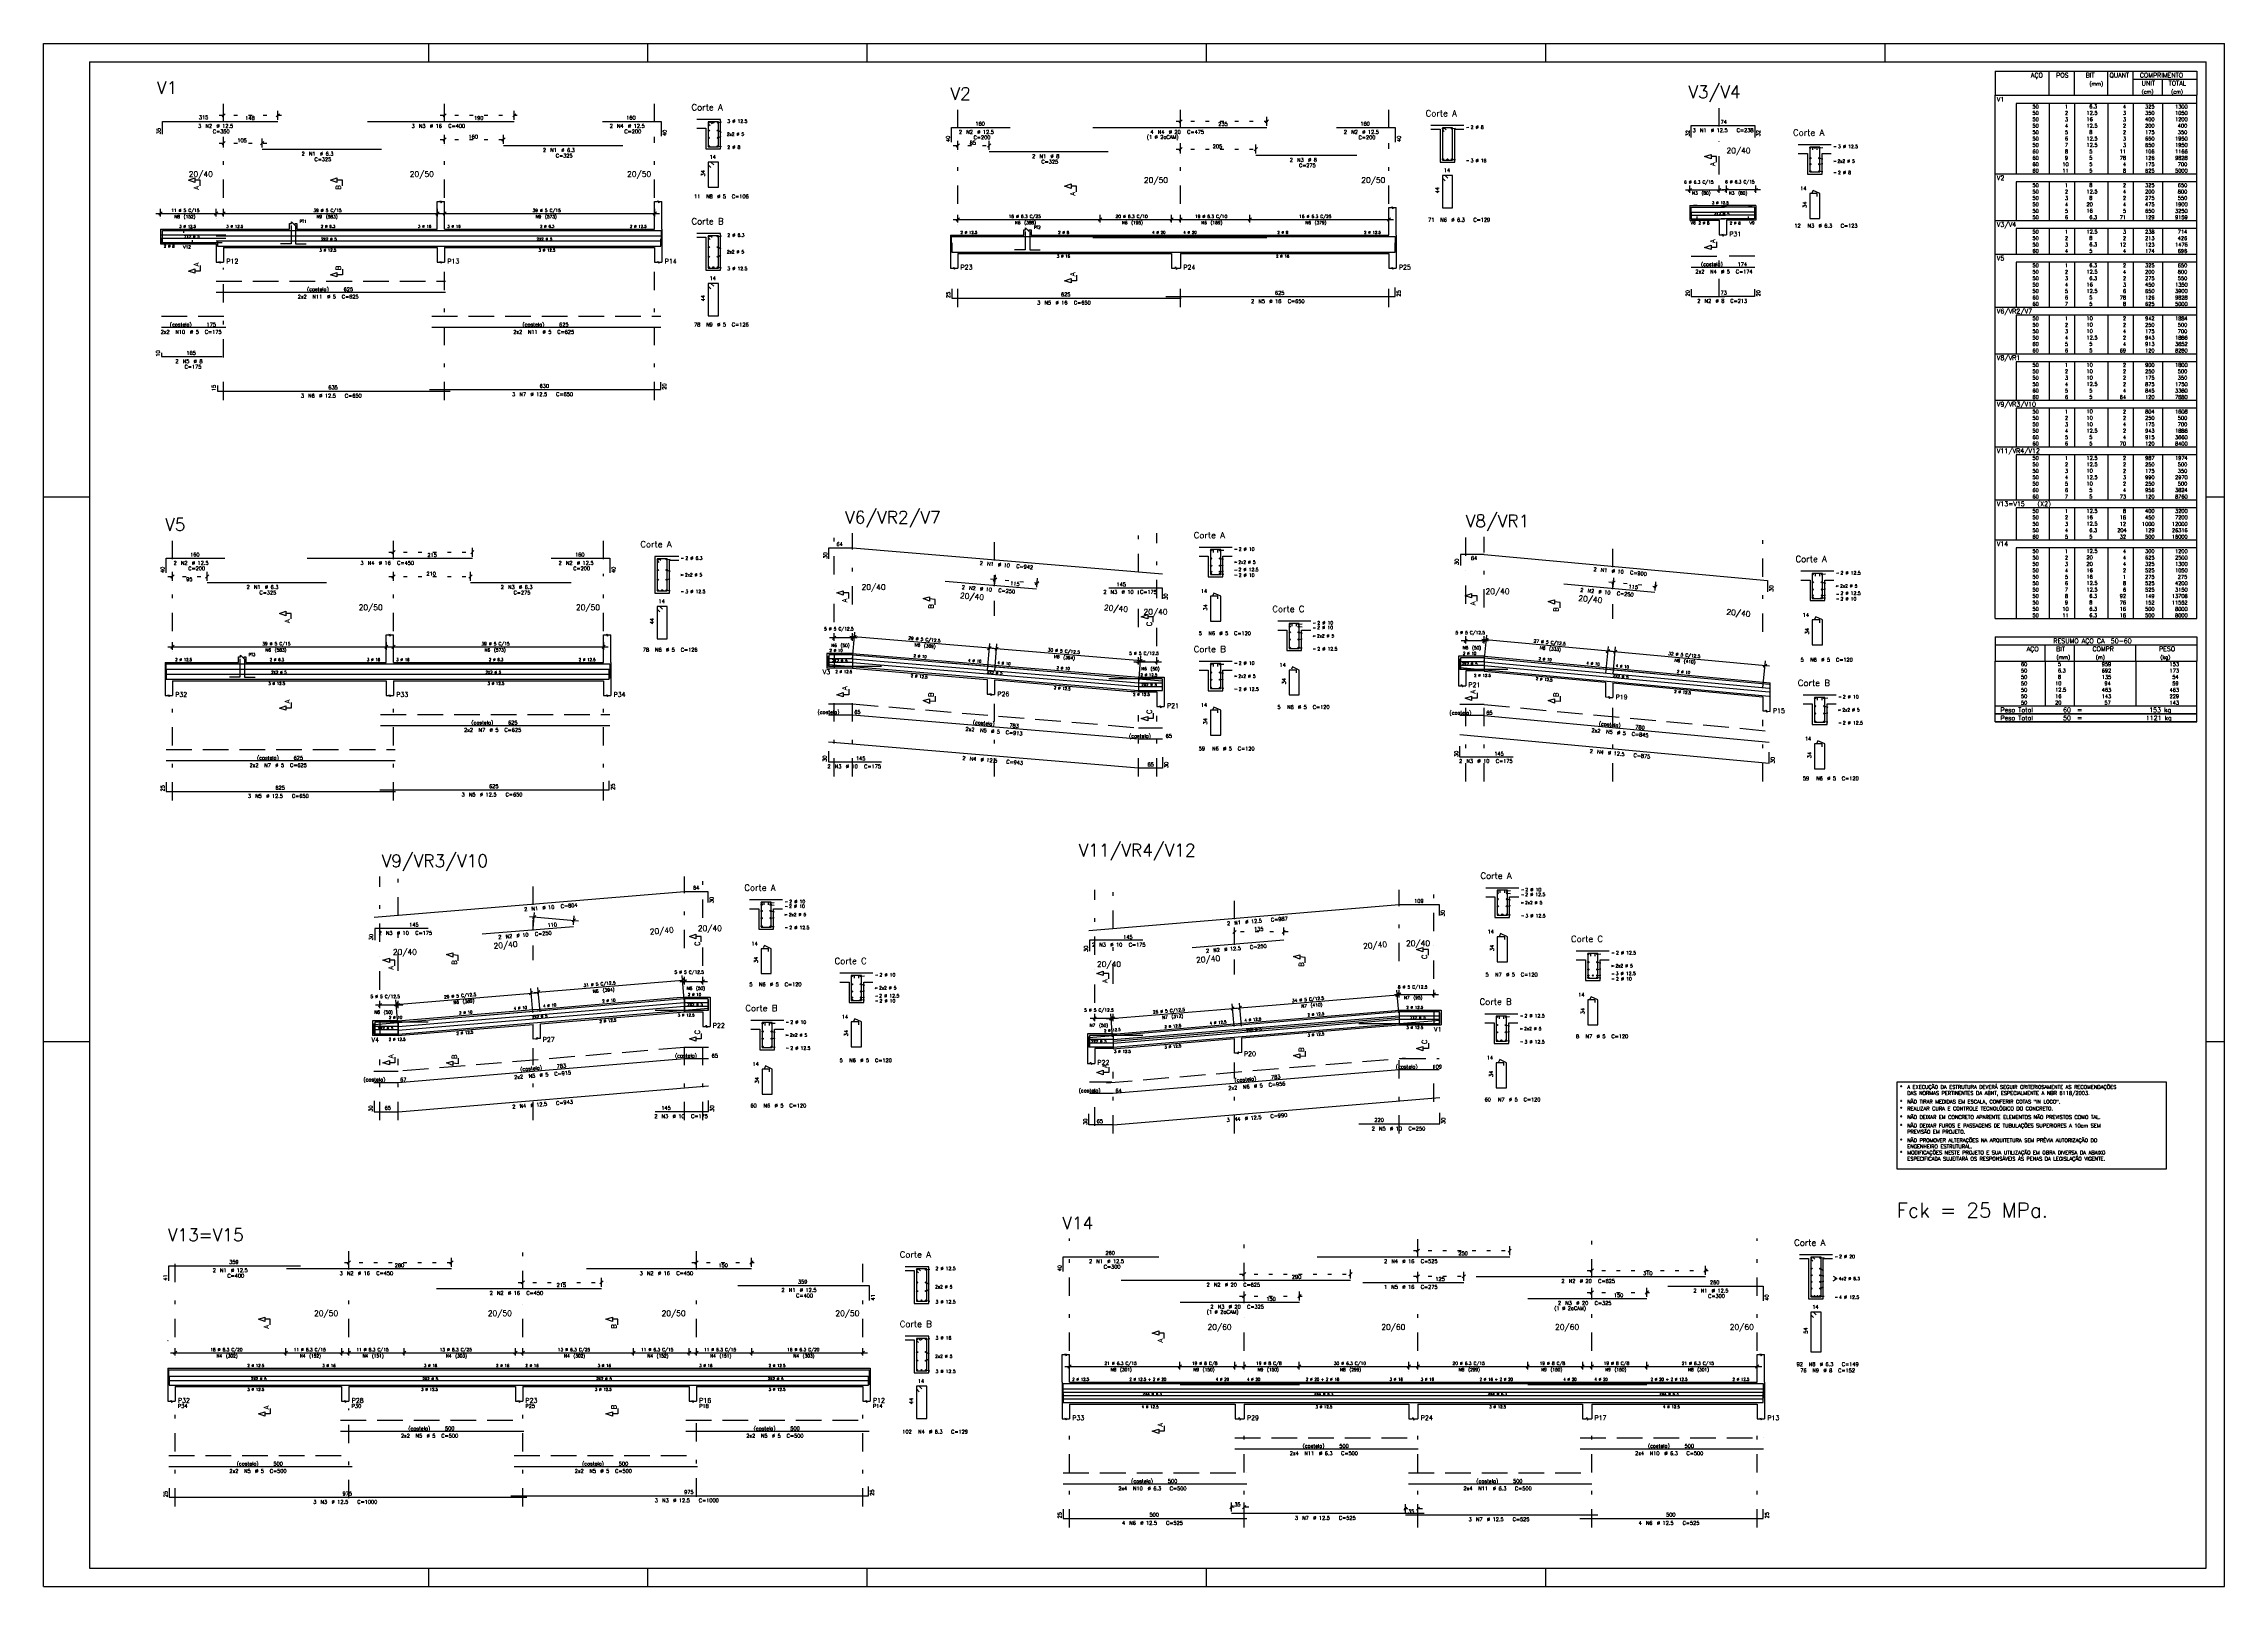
# Model space of a CAD drawing. Extents: x 797 to 1056, y -75 to 15.
# Drawn here: x 843.6 to 903.1, y -75.3 to -33.3 of the extents above; entities that cross this region are included whole.
import ezdxf

# ---------------------------------------------------------------- set-up
doc = ezdxf.new("R2010")
doc.units = 0
doc.header["$MEASUREMENT"] = 0
for name, pattern in [('ESTILO_TQS_0001', [1, 0.7, -0.3]), ('ESTILO_TQS_0002', [0.4, 0.1, -0.3]), ('ESTILO_TQS_0003', [1.5, 0.5, -0.4, 0.1, -0.5])]:
    doc.linetypes.add(name, pattern=pattern)
for name, color, linetype in [('06', 6, 'CONTINUOUS'), ('1', 2, 'CONTINUOUS'), ('13', 13, 'CONTINUOUS'), ('2', 4, 'CONTINUOUS'), ('3', 8, 'CONTINUOUS'), ('4', 1, 'CONTINUOUS'), ('5', 5, 'CONTINUOUS'), ('8', 8, 'CONTINUOUS'), ('CERCADURA', 7, 'CONTINUOUS')]:
    doc.layers.add(name, color=color, linetype=linetype)
doc.styles.get("Standard").update_dxf_attribs({"font": 'ROMANS.SHX'})

msp = doc.modelspace()

# ---------------------------------------------------------------- linework, layer by layer
at = {"layer": '06'}
for p, q in [((844.86, -33.763), (902.56, -33.763)), ((844.86, -33.763), (844.86, -74.813)), ((902.56, -74.813), (902.56, -33.763)), ((844.86, -74.813), (902.56, -74.813))]:
    msp.add_line(p, q, dxfattribs=at)
at = {"layer": '1', "linetype": 'Continuous'}
for p, q in [((896.81, -34.016), (896.81, -34.672)), ((896.81, -34.016), (902.31, -34.016)), ((898.285, -34.672), (898.285, -34.016)), ((898.975, -34.672), (898.975, -34.016)), ((899.88, -34.672), (899.88, -34.016)), ((900.57, -34.672), (900.57, -34.016)), ((900.57, -34.234), (902.31, -34.234)), ((901.375, -34.672), (901.375, -34.234)), ((902.31, -34.016), (902.31, -34.672)), ((896.81, -34.672), (902.31, -34.672)), ((896.81, -34.891), (896.81, -34.672)), ((896.81, -34.672), (902.31, -34.672)), ((896.81, -35.066), (896.81, -34.891)), ((896.81, -35.241), (896.81, -35.066)), ((902.31, -34.891), (897.385, -34.891)), ((897.385, -34.891), (897.385, -35.066)), ((897.385, -35.066), (897.385, -35.241)), ((898.285, -34.891), (898.285, -35.066)), ((898.285, -35.066), (898.285, -35.241)), ((898.975, -34.891), (898.975, -35.066)), ((898.975, -35.066), (898.975, -35.241)), ((899.88, -34.891), (899.88, -35.066)), ((899.88, -35.066), (899.88, -35.241)), ((900.57, -34.891), (900.57, -35.066)), ((900.57, -35.066), (900.57, -35.241)), ((901.375, -34.891), (901.375, -35.066)), ((901.375, -35.066), (901.375, -35.241)), ((902.31, -34.891), (902.31, -34.672)), ((902.31, -35.066), (902.31, -34.891)), ((902.31, -35.241), (902.31, -35.066)), ((862.067, -35.332), (861.417, -35.332)), ((861.417, -35.572), (861.667, -35.572)), ((861.667, -35.572), (861.667, -36.132)), ((862.067, -36.132), (862.067, -35.332)), ((882.331, -35.496), (881.431, -35.496)), ((881.431, -35.596), (881.681, -35.596)), ((881.681, -35.596), (881.681, -36.496)), ((882.081, -36.496), (882.081, -35.596)), ((882.081, -35.596), (882.331, -35.596)), ((896.81, -35.416), (896.81, -35.241)), ((896.81, -35.591), (896.81, -35.416)), ((896.81, -35.766), (896.81, -35.591)), ((897.385, -35.241), (897.385, -35.416)), ((897.385, -35.416), (897.385, -35.591)), ((897.385, -35.591), (897.385, -35.766)), ((898.285, -35.241), (898.285, -35.416)), ((898.285, -35.416), (898.285, -35.591)), ((898.285, -35.591), (898.285, -35.766)), ((898.975, -35.241), (898.975, -35.416)), ((898.975, -35.416), (898.975, -35.591)), ((898.975, -35.591), (898.975, -35.766)), ((899.88, -35.241), (899.88, -35.416)), ((899.88, -35.416), (899.88, -35.591)), ((899.88, -35.591), (899.88, -35.766)), ((900.57, -35.241), (900.57, -35.416)), ((900.57, -35.416), (900.57, -35.591)), ((900.57, -35.591), (900.57, -35.766)), ((901.375, -35.241), (901.375, -35.416)), ((901.375, -35.416), (901.375, -35.591)), ((901.375, -35.591), (901.375, -35.766)), ((902.31, -35.416), (902.31, -35.241)), ((902.31, -35.591), (902.31, -35.416)), ((902.31, -35.766), (902.31, -35.591)), ((861.667, -36.132), (862.067, -36.132)), ((892.345, -36.022), (891.445, -36.022)), ((891.445, -36.262), (891.695, -36.262)), ((891.695, -36.262), (891.695, -36.822)), ((892.095, -36.822), (892.095, -36.262)), ((892.095, -36.262), (892.345, -36.262)), ((896.81, -35.941), (896.81, -35.766)), ((896.81, -36.116), (896.81, -35.941)), ((896.81, -36.291), (896.81, -36.116)), ((897.385, -35.766), (897.385, -35.941)), ((897.385, -35.941), (897.385, -36.116)), ((897.385, -36.116), (897.385, -36.291)), ((898.285, -35.766), (898.285, -35.941)), ((898.285, -35.941), (898.285, -36.116)), ((898.285, -36.116), (898.285, -36.291)), ((898.975, -35.766), (898.975, -35.941)), ((898.975, -35.941), (898.975, -36.116)), ((898.975, -36.116), (898.975, -36.291)), ((899.88, -35.766), (899.88, -35.941)), ((899.88, -35.941), (899.88, -36.116)), ((899.88, -36.116), (899.88, -36.291)), ((900.57, -35.766), (900.57, -35.941)), ((900.57, -35.941), (900.57, -36.116)), ((900.57, -36.116), (900.57, -36.291)), ((901.375, -35.766), (901.375, -35.941)), ((901.375, -35.941), (901.375, -36.116)), ((901.375, -36.116), (901.375, -36.291)), ((902.31, -35.941), (902.31, -35.766)), ((902.31, -36.116), (902.31, -35.941)), ((902.31, -36.291), (902.31, -36.116)), ((881.681, -36.496), (882.081, -36.496)), ((891.695, -36.822), (892.095, -36.822)), ((896.81, -36.466), (896.81, -36.291)), ((896.81, -36.641), (896.81, -36.466)), ((896.81, -36.816), (896.81, -36.641)), ((896.81, -37.034), (896.81, -36.816)), ((896.81, -36.816), (902.31, -36.816)), ((897.385, -36.291), (897.385, -36.466)), ((897.385, -36.466), (897.385, -36.641)), ((897.385, -36.641), (897.385, -36.816)), ((898.285, -36.291), (898.285, -36.466)), ((898.285, -36.466), (898.285, -36.641)), ((898.285, -36.641), (898.285, -36.816)), ((898.975, -36.291), (898.975, -36.466)), ((898.975, -36.466), (898.975, -36.641)), ((898.975, -36.641), (898.975, -36.816)), ((899.88, -36.291), (899.88, -36.466)), ((899.88, -36.466), (899.88, -36.641)), ((899.88, -36.641), (899.88, -36.816)), ((900.57, -36.291), (900.57, -36.466)), ((900.57, -36.466), (900.57, -36.641)), ((900.57, -36.641), (900.57, -36.816)), ((901.375, -36.291), (901.375, -36.466)), ((901.375, -36.466), (901.375, -36.641)), ((901.375, -36.641), (901.375, -36.816)), ((902.31, -36.466), (902.31, -36.291)), ((902.31, -36.641), (902.31, -36.466)), ((902.31, -36.816), (902.31, -36.641)), ((902.31, -37.034), (902.31, -36.816)), ((896.81, -37.209), (896.81, -37.034)), ((896.81, -37.384), (896.81, -37.209)), ((896.81, -37.559), (896.81, -37.384)), ((902.31, -37.034), (897.385, -37.034)), ((897.385, -37.034), (897.385, -37.209)), ((897.385, -37.209), (897.385, -37.384)), ((897.385, -37.384), (897.385, -37.559)), ((898.285, -37.034), (898.285, -37.209)), ((898.285, -37.209), (898.285, -37.384)), ((898.285, -37.384), (898.285, -37.559)), ((898.975, -37.034), (898.975, -37.209)), ((898.975, -37.209), (898.975, -37.384)), ((898.975, -37.384), (898.975, -37.559)), ((899.88, -37.034), (899.88, -37.209)), ((899.88, -37.209), (899.88, -37.384)), ((899.88, -37.384), (899.88, -37.559)), ((900.57, -37.034), (900.57, -37.209)), ((900.57, -37.209), (900.57, -37.384)), ((900.57, -37.384), (900.57, -37.559)), ((901.375, -37.034), (901.375, -37.209)), ((901.375, -37.209), (901.375, -37.384)), ((901.375, -37.384), (901.375, -37.559)), ((902.31, -37.209), (902.31, -37.034)), ((902.31, -37.384), (902.31, -37.209)), ((902.31, -37.559), (902.31, -37.384)), ((854.342, -38.32), (854.342, -37.57)), ((854.542, -38.32), (854.542, -37.57)), ((860.267, -38.32), (860.267, -37.57)), ((860.467, -38.32), (860.467, -37.57)), ((880.281, -38.484), (880.281, -37.734)), ((880.481, -38.484), (880.481, -37.734)), ((888.49, -37.677), (888.49, -38.077)), ((888.49, -37.677), (889.29, -37.677)), ((889.29, -37.677), (889.49, -37.677)), ((890.29, -37.677), (889.49, -37.677)), ((889.49, -37.677), (889.49, -37.677)), ((890.29, -37.677), (890.29, -38.077)), ((896.81, -37.734), (896.81, -37.559)), ((896.81, -37.909), (896.81, -37.734)), ((896.81, -38.084), (896.81, -37.909)), ((897.385, -37.559), (897.385, -37.734)), ((897.385, -37.734), (897.385, -37.909)), ((897.385, -37.909), (897.385, -38.084)), ((898.285, -37.559), (898.285, -37.734)), ((898.285, -37.734), (898.285, -37.909)), ((898.285, -37.909), (898.285, -38.084)), ((898.975, -37.559), (898.975, -37.734)), ((898.975, -37.734), (898.975, -37.909)), ((898.975, -37.909), (898.975, -38.084)), ((899.88, -37.559), (899.88, -37.734)), ((899.88, -37.734), (899.88, -37.909)), ((899.88, -37.909), (899.88, -38.084)), ((900.57, -37.559), (900.57, -37.734)), ((900.57, -37.734), (900.57, -37.909)), ((900.57, -37.909), (900.57, -38.084)), ((901.375, -37.559), (901.375, -37.734)), ((901.375, -37.734), (901.375, -37.909)), ((901.375, -37.909), (901.375, -38.084)), ((902.31, -37.734), (902.31, -37.559)), ((902.31, -37.909), (902.31, -37.734)), ((902.31, -38.084), (902.31, -37.909)), ((846.797, -38.32), (846.797, -38.72)), ((846.797, -38.32), (848.317, -38.32)), ((848.317, -38.32), (848.517, -38.32)), ((848.517, -38.32), (850.317, -38.32)), ((850.317, -38.32), (850.317, -38.17)), ((850.317, -38.17), (850.367, -38.17)), ((850.357, -38.22), (850.357, -38.72)), ((850.367, -38.17), (850.367, -38.12)), ((850.367, -38.12), (850.467, -38.22)), ((850.467, -38.22), (850.467, -38.17)), ((850.467, -38.17), (850.517, -38.17)), ((850.477, -38.22), (850.477, -38.72)), ((850.517, -38.17), (850.517, -38.32)), ((850.517, -38.32), (854.342, -38.32)), ((854.542, -38.32), (860.267, -38.32)), ((860.467, -38.32), (860.467, -38.82)), ((862.067, -38.439), (861.417, -38.439)), ((861.417, -38.539), (861.667, -38.539)), ((861.667, -38.539), (861.667, -39.439)), ((862.067, -39.439), (862.067, -38.439)), ((868.331, -38.484), (868.331, -38.984)), ((868.331, -38.484), (868.531, -38.484)), ((868.531, -38.484), (870.331, -38.484)), ((870.331, -38.484), (870.331, -38.334)), ((870.331, -38.334), (870.381, -38.334)), ((870.371, -38.384), (870.371, -38.884)), ((870.381, -38.334), (870.381, -38.284)), ((870.381, -38.284), (870.481, -38.384)), ((870.481, -38.384), (870.481, -38.334)), ((870.481, -38.334), (870.531, -38.334)), ((870.491, -38.384), (870.491, -38.884)), ((870.531, -38.334), (870.531, -38.484)), ((870.531, -38.484), (874.356, -38.484)), ((874.356, -38.484), (874.606, -38.484)), ((874.606, -38.484), (880.281, -38.484)), ((880.481, -38.484), (880.481, -38.984)), ((888.49, -38.077), (889.29, -38.077)), ((889.29, -38.077), (889.29, -38.477)), ((890.29, -38.077), (889.49, -38.077)), ((889.49, -38.077), (889.49, -38.477)), ((896.81, -38.303), (896.81, -38.084)), ((896.81, -38.084), (902.31, -38.084)), ((896.81, -38.478), (896.81, -38.303)), ((896.81, -38.653), (896.81, -38.478)), ((902.31, -38.303), (897.385, -38.303)), ((897.385, -38.303), (897.385, -38.478)), ((897.385, -38.478), (897.385, -38.653)), ((898.285, -38.303), (898.285, -38.478)), ((898.285, -38.478), (898.285, -38.653)), ((898.975, -38.303), (898.975, -38.478)), ((898.975, -38.478), (898.975, -38.653)), ((899.88, -38.303), (899.88, -38.478)), ((899.88, -38.478), (899.88, -38.653)), ((900.57, -38.303), (900.57, -38.478)), ((900.57, -38.478), (900.57, -38.653)), ((901.375, -38.303), (901.375, -38.478)), ((901.375, -38.478), (901.375, -38.653)), ((902.31, -38.303), (902.31, -38.084)), ((902.31, -38.478), (902.31, -38.303)), ((902.31, -38.653), (902.31, -38.478)), ((846.797, -38.72), (848.317, -38.72)), ((848.317, -38.72), (848.317, -39.22)), ((848.517, -38.82), (850.517, -38.82)), ((848.517, -38.82), (848.517, -39.22)), ((850.357, -38.72), (850.067, -38.72)), ((850.477, -38.72), (850.767, -38.72)), ((850.517, -38.82), (854.342, -38.82)), ((854.342, -38.82), (854.342, -39.22)), ((854.542, -38.82), (860.267, -38.82)), ((854.542, -38.82), (854.542, -39.22)), ((860.267, -38.82), (860.267, -39.22)), ((860.467, -38.82), (860.467, -39.22)), ((868.331, -38.984), (868.331, -39.384)), ((868.531, -38.984), (870.531, -38.984)), ((868.531, -38.984), (868.531, -39.384)), ((870.371, -38.884), (870.081, -38.884)), ((870.491, -38.884), (870.781, -38.884)), ((870.531, -38.984), (874.356, -38.984)), ((874.356, -38.984), (874.356, -39.384)), ((874.606, -38.984), (880.281, -38.984)), ((874.606, -38.984), (874.606, -39.384)), ((880.281, -38.984), (880.281, -39.384)), ((880.481, -38.984), (880.481, -39.384)), ((896.81, -38.828), (896.81, -38.653)), ((896.81, -39.003), (896.81, -38.828)), ((896.81, -39.222), (896.81, -39.003)), ((896.81, -39.003), (902.31, -39.003)), ((896.81, -39.397), (896.81, -39.222)), ((897.385, -38.653), (897.385, -38.828)), ((897.385, -38.828), (897.385, -39.003)), ((902.31, -39.222), (897.385, -39.222)), ((897.385, -39.222), (897.385, -39.397)), ((898.285, -38.653), (898.285, -38.828)), ((898.285, -38.828), (898.285, -39.003)), ((898.285, -39.222), (898.285, -39.397)), ((898.975, -38.653), (898.975, -38.828)), ((898.975, -38.828), (898.975, -39.003)), ((898.975, -39.222), (898.975, -39.397)), ((899.88, -38.653), (899.88, -38.828)), ((899.88, -38.828), (899.88, -39.003)), ((899.88, -39.222), (899.88, -39.397)), ((900.57, -38.653), (900.57, -38.828)), ((900.57, -38.828), (900.57, -39.003)), ((900.57, -39.222), (900.57, -39.397)), ((901.375, -38.653), (901.375, -38.828)), ((901.375, -38.828), (901.375, -39.003)), ((901.375, -39.222), (901.375, -39.397)), ((902.31, -38.828), (902.31, -38.653)), ((902.31, -39.003), (902.31, -38.828)), ((902.31, -39.222), (902.31, -39.003)), ((902.31, -39.397), (902.31, -39.222)), ((861.667, -39.439), (862.067, -39.439)), ((896.81, -39.572), (896.81, -39.397)), ((896.81, -39.747), (896.81, -39.572)), ((896.81, -39.922), (896.81, -39.747)), ((897.385, -39.397), (897.385, -39.572)), ((897.385, -39.572), (897.385, -39.747)), ((897.385, -39.747), (897.385, -39.922)), ((898.285, -39.397), (898.285, -39.572)), ((898.285, -39.572), (898.285, -39.747)), ((898.285, -39.747), (898.285, -39.922)), ((898.975, -39.397), (898.975, -39.572)), ((898.975, -39.572), (898.975, -39.747)), ((898.975, -39.747), (898.975, -39.922)), ((899.88, -39.397), (899.88, -39.572)), ((899.88, -39.572), (899.88, -39.747)), ((899.88, -39.747), (899.88, -39.922)), ((900.57, -39.397), (900.57, -39.572)), ((900.57, -39.572), (900.57, -39.747)), ((900.57, -39.747), (900.57, -39.922)), ((901.375, -39.397), (901.375, -39.572)), ((901.375, -39.572), (901.375, -39.747)), ((901.375, -39.747), (901.375, -39.922)), ((902.31, -39.572), (902.31, -39.397)), ((902.31, -39.747), (902.31, -39.572)), ((902.31, -39.922), (902.31, -39.747)), ((896.81, -40.097), (896.81, -39.922)), ((896.81, -40.272), (896.81, -40.097)), ((896.81, -40.447), (896.81, -40.272)), ((897.385, -39.922), (897.385, -40.097)), ((897.385, -40.097), (897.385, -40.272)), ((897.385, -40.272), (897.385, -40.447)), ((898.285, -39.922), (898.285, -40.097)), ((898.285, -40.097), (898.285, -40.272)), ((898.285, -40.272), (898.285, -40.447)), ((898.975, -39.922), (898.975, -40.097)), ((898.975, -40.097), (898.975, -40.272)), ((898.975, -40.272), (898.975, -40.447)), ((899.88, -39.922), (899.88, -40.097)), ((899.88, -40.097), (899.88, -40.272)), ((899.88, -40.272), (899.88, -40.447)), ((900.57, -39.922), (900.57, -40.097)), ((900.57, -40.097), (900.57, -40.272)), ((900.57, -40.272), (900.57, -40.447)), ((901.375, -39.922), (901.375, -40.097)), ((901.375, -40.097), (901.375, -40.272)), ((901.375, -40.272), (901.375, -40.447)), ((902.31, -40.097), (902.31, -39.922)), ((902.31, -40.272), (902.31, -40.097)), ((902.31, -40.447), (902.31, -40.272)), ((896.81, -40.666), (896.81, -40.447)), ((896.81, -40.447), (902.31, -40.447)), ((896.81, -40.841), (896.81, -40.666)), ((896.81, -41.016), (896.81, -40.841)), ((896.81, -41.191), (896.81, -41.016)), ((902.31, -40.666), (897.385, -40.666)), ((897.385, -40.666), (897.385, -40.841)), ((897.385, -40.841), (897.385, -41.016)), ((897.385, -41.016), (897.385, -41.191)), ((898.285, -40.666), (898.285, -40.841)), ((898.285, -40.841), (898.285, -41.016)), ((898.285, -41.016), (898.285, -41.191)), ((898.975, -40.666), (898.975, -40.841)), ((898.975, -40.841), (898.975, -41.016)), ((898.975, -41.016), (898.975, -41.191)), ((899.88, -40.666), (899.88, -40.841)), ((899.88, -40.841), (899.88, -41.016)), ((899.88, -41.016), (899.88, -41.191)), ((900.57, -40.666), (900.57, -40.841)), ((900.57, -40.841), (900.57, -41.016)), ((900.57, -41.016), (900.57, -41.191)), ((901.375, -40.666), (901.375, -40.841)), ((901.375, -40.841), (901.375, -41.016)), ((901.375, -41.016), (901.375, -41.191)), ((902.31, -40.666), (902.31, -40.447)), ((902.31, -40.841), (902.31, -40.666)), ((902.31, -41.016), (902.31, -40.841)), ((902.31, -41.191), (902.31, -41.016)), ((896.81, -41.366), (896.81, -41.191)), ((896.81, -41.541), (896.81, -41.366)), ((896.81, -41.716), (896.81, -41.541)), ((897.385, -41.191), (897.385, -41.366)), ((897.385, -41.366), (897.385, -41.541)), ((897.385, -41.541), (897.385, -41.716)), ((898.285, -41.191), (898.285, -41.366)), ((898.285, -41.366), (898.285, -41.541)), ((898.285, -41.541), (898.285, -41.716)), ((898.975, -41.191), (898.975, -41.366)), ((898.975, -41.366), (898.975, -41.541)), ((898.975, -41.541), (898.975, -41.716)), ((899.88, -41.191), (899.88, -41.366)), ((899.88, -41.366), (899.88, -41.541)), ((899.88, -41.541), (899.88, -41.716)), ((900.57, -41.191), (900.57, -41.366)), ((900.57, -41.366), (900.57, -41.541)), ((900.57, -41.541), (900.57, -41.716)), ((901.375, -41.191), (901.375, -41.366)), ((901.375, -41.366), (901.375, -41.541)), ((901.375, -41.541), (901.375, -41.716)), ((902.31, -41.366), (902.31, -41.191)), ((902.31, -41.541), (902.31, -41.366)), ((902.31, -41.716), (902.31, -41.541)), ((896.81, -41.934), (896.81, -41.716)), ((896.81, -41.716), (902.31, -41.716)), ((896.81, -42.109), (896.81, -41.934)), ((896.81, -42.284), (896.81, -42.109)), ((902.31, -41.934), (897.385, -41.934)), ((897.385, -41.934), (897.385, -42.109)), ((897.385, -42.109), (897.385, -42.284)), ((898.285, -41.934), (898.285, -42.109)), ((898.285, -42.109), (898.285, -42.284)), ((898.975, -41.934), (898.975, -42.109)), ((898.975, -42.109), (898.975, -42.284)), ((899.88, -41.934), (899.88, -42.109)), ((899.88, -42.109), (899.88, -42.284)), ((900.57, -41.934), (900.57, -42.109)), ((900.57, -42.109), (900.57, -42.284)), ((901.375, -41.934), (901.375, -42.109)), ((901.375, -42.109), (901.375, -42.284)), ((902.31, -41.934), (902.31, -41.716)), ((902.31, -42.109), (902.31, -41.934)), ((902.31, -42.284), (902.31, -42.109)), ((896.81, -42.459), (896.81, -42.284)), ((896.81, -42.634), (896.81, -42.459)), ((896.81, -42.809), (896.81, -42.634)), ((897.385, -42.284), (897.385, -42.459)), ((897.385, -42.459), (897.385, -42.634)), ((897.385, -42.634), (897.385, -42.809)), ((898.285, -42.284), (898.285, -42.459)), ((898.285, -42.459), (898.285, -42.634)), ((898.285, -42.634), (898.285, -42.809)), ((898.975, -42.284), (898.975, -42.459)), ((898.975, -42.459), (898.975, -42.634)), ((898.975, -42.634), (898.975, -42.809)), ((899.88, -42.284), (899.88, -42.459)), ((899.88, -42.459), (899.88, -42.634)), ((899.88, -42.634), (899.88, -42.809)), ((900.57, -42.284), (900.57, -42.459)), ((900.57, -42.459), (900.57, -42.634)), ((900.57, -42.634), (900.57, -42.809)), ((901.375, -42.284), (901.375, -42.459)), ((901.375, -42.459), (901.375, -42.634)), ((901.375, -42.634), (901.375, -42.809)), ((902.31, -42.459), (902.31, -42.284)), ((902.31, -42.634), (902.31, -42.459)), ((902.31, -42.809), (902.31, -42.634)), ((896.81, -42.984), (896.81, -42.809)), ((896.81, -43.203), (896.81, -42.984)), ((896.81, -42.984), (902.31, -42.984)), ((896.81, -43.378), (896.81, -43.203)), ((896.81, -43.553), (896.81, -43.378)), ((897.385, -42.809), (897.385, -42.984)), ((902.31, -43.203), (897.385, -43.203)), ((897.385, -43.203), (897.385, -43.378)), ((897.385, -43.378), (897.385, -43.553)), ((898.285, -42.809), (898.285, -42.984)), ((898.285, -43.203), (898.285, -43.378)), ((898.285, -43.378), (898.285, -43.553)), ((898.975, -42.809), (898.975, -42.984)), ((898.975, -43.203), (898.975, -43.378)), ((898.975, -43.378), (898.975, -43.553)), ((899.88, -42.809), (899.88, -42.984)), ((899.88, -43.203), (899.88, -43.378)), ((899.88, -43.378), (899.88, -43.553)), ((900.57, -42.809), (900.57, -42.984)), ((900.57, -43.203), (900.57, -43.378)), ((900.57, -43.378), (900.57, -43.553)), ((901.375, -42.809), (901.375, -42.984)), ((901.375, -43.203), (901.375, -43.378)), ((901.375, -43.378), (901.375, -43.553)), ((902.31, -42.984), (902.31, -42.809)), ((902.31, -43.203), (902.31, -42.984)), ((902.31, -43.378), (902.31, -43.203)), ((902.31, -43.553), (902.31, -43.378)), ((896.81, -43.728), (896.81, -43.553)), ((896.81, -43.903), (896.81, -43.728)), ((896.81, -44.078), (896.81, -43.903)), ((897.385, -43.553), (897.385, -43.728)), ((897.385, -43.728), (897.385, -43.903)), ((897.385, -43.903), (897.385, -44.078)), ((898.285, -43.553), (898.285, -43.728)), ((898.285, -43.728), (898.285, -43.903)), ((898.285, -43.903), (898.285, -44.078)), ((898.975, -43.553), (898.975, -43.728)), ((898.975, -43.728), (898.975, -43.903)), ((898.975, -43.903), (898.975, -44.078)), ((899.88, -43.553), (899.88, -43.728)), ((899.88, -43.728), (899.88, -43.903)), ((899.88, -43.903), (899.88, -44.078)), ((900.57, -43.553), (900.57, -43.728)), ((900.57, -43.728), (900.57, -43.903)), ((900.57, -43.903), (900.57, -44.078)), ((901.375, -43.553), (901.375, -43.728)), ((901.375, -43.728), (901.375, -43.903)), ((901.375, -43.903), (901.375, -44.078)), ((902.31, -43.728), (902.31, -43.553)), ((902.31, -43.903), (902.31, -43.728)), ((902.31, -44.078), (902.31, -43.903)), ((896.81, -44.253), (896.81, -44.078)), ((896.81, -44.472), (896.81, -44.253)), ((896.81, -44.253), (902.31, -44.253)), ((896.81, -44.647), (896.81, -44.472)), ((897.385, -44.078), (897.385, -44.253)), ((902.31, -44.472), (897.385, -44.472)), ((897.385, -44.472), (897.385, -44.647)), ((898.285, -44.078), (898.285, -44.253)), ((898.285, -44.472), (898.285, -44.647)), ((898.975, -44.078), (898.975, -44.253)), ((898.975, -44.472), (898.975, -44.647)), ((899.88, -44.078), (899.88, -44.253)), ((899.88, -44.472), (899.88, -44.647)), ((900.57, -44.078), (900.57, -44.253)), ((900.57, -44.472), (900.57, -44.647)), ((901.375, -44.078), (901.375, -44.253)), ((901.375, -44.472), (901.375, -44.647)), ((902.31, -44.253), (902.31, -44.078)), ((902.31, -44.472), (902.31, -44.253)), ((902.31, -44.647), (902.31, -44.472)), ((896.81, -44.822), (896.81, -44.647)), ((896.81, -44.997), (896.81, -44.822)), ((896.81, -45.172), (896.81, -44.997)), ((896.81, -45.347), (896.81, -45.172)), ((897.385, -44.647), (897.385, -44.822)), ((897.385, -44.822), (897.385, -44.997)), ((897.385, -44.997), (897.385, -45.172)), ((897.385, -45.172), (897.385, -45.347)), ((898.285, -44.647), (898.285, -44.822)), ((898.285, -44.822), (898.285, -44.997)), ((898.285, -44.997), (898.285, -45.172)), ((898.285, -45.172), (898.285, -45.347)), ((898.975, -44.647), (898.975, -44.822)), ((898.975, -44.822), (898.975, -44.997)), ((898.975, -44.997), (898.975, -45.172)), ((898.975, -45.172), (898.975, -45.347)), ((899.88, -44.647), (899.88, -44.822)), ((899.88, -44.822), (899.88, -44.997)), ((899.88, -44.997), (899.88, -45.172)), ((899.88, -45.172), (899.88, -45.347)), ((900.57, -44.647), (900.57, -44.822)), ((900.57, -44.822), (900.57, -44.997)), ((900.57, -44.997), (900.57, -45.172)), ((900.57, -45.172), (900.57, -45.347)), ((901.375, -44.647), (901.375, -44.822)), ((901.375, -44.822), (901.375, -44.997)), ((901.375, -44.997), (901.375, -45.172)), ((901.375, -45.172), (901.375, -45.347)), ((902.31, -44.822), (902.31, -44.647)), ((902.31, -44.997), (902.31, -44.822)), ((902.31, -45.172), (902.31, -44.997)), ((902.31, -45.347), (902.31, -45.172)), ((896.81, -45.522), (896.81, -45.347)), ((896.81, -45.697), (896.81, -45.522)), ((896.81, -45.916), (896.81, -45.697)), ((896.81, -45.697), (902.31, -45.697)), ((897.385, -45.347), (897.385, -45.522)), ((897.385, -45.522), (897.385, -45.697)), ((898.285, -45.347), (898.285, -45.522)), ((898.285, -45.522), (898.285, -45.697)), ((898.975, -45.347), (898.975, -45.522)), ((898.975, -45.522), (898.975, -45.697)), ((899.88, -45.347), (899.88, -45.522)), ((899.88, -45.522), (899.88, -45.697)), ((900.57, -45.347), (900.57, -45.522)), ((900.57, -45.522), (900.57, -45.697)), ((901.375, -45.347), (901.375, -45.522)), ((901.375, -45.522), (901.375, -45.697)), ((902.31, -45.522), (902.31, -45.347)), ((902.31, -45.697), (902.31, -45.522)), ((902.31, -45.916), (902.31, -45.697)), ((896.81, -46.091), (896.81, -45.916)), ((896.81, -46.266), (896.81, -46.091)), ((896.81, -46.441), (896.81, -46.266)), ((902.31, -45.916), (897.385, -45.916)), ((897.385, -45.916), (897.385, -46.091)), ((897.385, -46.091), (897.385, -46.266)), ((897.385, -46.266), (897.385, -46.441)), ((898.285, -45.916), (898.285, -46.091)), ((898.285, -46.091), (898.285, -46.266)), ((898.285, -46.266), (898.285, -46.441)), ((898.975, -45.916), (898.975, -46.091)), ((898.975, -46.091), (898.975, -46.266)), ((898.975, -46.266), (898.975, -46.441)), ((899.88, -45.916), (899.88, -46.091)), ((899.88, -46.091), (899.88, -46.266)), ((899.88, -46.266), (899.88, -46.441)), ((900.57, -45.916), (900.57, -46.091)), ((900.57, -46.091), (900.57, -46.266)), ((900.57, -46.266), (900.57, -46.441)), ((901.375, -45.916), (901.375, -46.091)), ((901.375, -46.091), (901.375, -46.266)), ((901.375, -46.266), (901.375, -46.441)), ((902.31, -46.091), (902.31, -45.916)), ((902.31, -46.266), (902.31, -46.091)), ((902.31, -46.441), (902.31, -46.266)), ((896.81, -46.616), (896.81, -46.441)), ((896.81, -46.791), (896.81, -46.616)), ((896.81, -47.009), (896.81, -46.791)), ((896.81, -46.791), (902.31, -46.791)), ((897.385, -46.441), (897.385, -46.616)), ((897.385, -46.616), (897.385, -46.791)), ((898.285, -46.441), (898.285, -46.616)), ((898.285, -46.616), (898.285, -46.791)), ((898.975, -46.441), (898.975, -46.616)), ((898.975, -46.616), (898.975, -46.791)), ((899.88, -46.441), (899.88, -46.616)), ((899.88, -46.616), (899.88, -46.791)), ((900.57, -46.441), (900.57, -46.616)), ((900.57, -46.616), (900.57, -46.791)), ((901.375, -46.441), (901.375, -46.616)), ((901.375, -46.616), (901.375, -46.791)), ((902.31, -46.616), (902.31, -46.441)), ((902.31, -46.791), (902.31, -46.616)), ((902.31, -47.009), (902.31, -46.791)), ((860.923, -47.242), (860.273, -47.242)), ((860.273, -47.242), (860.273, -48.242)), ((860.673, -48.242), (860.673, -47.342)), ((860.673, -47.342), (860.923, -47.342)), ((876.009, -46.996), (875.109, -46.996)), ((875.109, -47.236), (875.359, -47.236)), ((875.359, -47.236), (875.359, -47.796)), ((875.759, -47.796), (875.759, -47.236)), ((875.759, -47.236), (876.009, -47.236)), ((896.81, -47.184), (896.81, -47.009)), ((896.81, -47.359), (896.81, -47.184)), ((896.81, -47.534), (896.81, -47.359)), ((896.81, -47.709), (896.81, -47.534)), ((902.31, -47.009), (897.385, -47.009)), ((897.385, -47.009), (897.385, -47.184)), ((897.385, -47.184), (897.385, -47.359)), ((897.385, -47.359), (897.385, -47.534)), ((897.385, -47.534), (897.385, -47.709)), ((898.285, -47.009), (898.285, -47.184)), ((898.285, -47.184), (898.285, -47.359)), ((898.285, -47.359), (898.285, -47.534)), ((898.285, -47.534), (898.285, -47.709)), ((898.975, -47.009), (898.975, -47.184)), ((898.975, -47.184), (898.975, -47.359)), ((898.975, -47.359), (898.975, -47.534)), ((898.975, -47.534), (898.975, -47.709)), ((899.88, -47.009), (899.88, -47.184)), ((899.88, -47.184), (899.88, -47.359)), ((899.88, -47.359), (899.88, -47.534)), ((899.88, -47.534), (899.88, -47.709)), ((900.57, -47.009), (900.57, -47.184)), ((900.57, -47.184), (900.57, -47.359)), ((900.57, -47.359), (900.57, -47.534)), ((900.57, -47.534), (900.57, -47.709)), ((901.375, -47.009), (901.375, -47.184)), ((901.375, -47.184), (901.375, -47.359)), ((901.375, -47.359), (901.375, -47.534)), ((901.375, -47.534), (901.375, -47.709)), ((902.31, -47.184), (902.31, -47.009)), ((902.31, -47.359), (902.31, -47.184)), ((902.31, -47.534), (902.31, -47.359)), ((902.31, -47.709), (902.31, -47.534)), ((875.359, -47.796), (875.759, -47.796)), ((892.415, -47.644), (891.515, -47.644)), ((891.515, -47.884), (891.765, -47.884)), ((891.765, -47.884), (891.765, -48.444)), ((892.165, -48.444), (892.165, -47.884)), ((892.165, -47.884), (892.415, -47.884)), ((896.81, -47.884), (896.81, -47.709)), ((896.81, -48.059), (896.81, -47.884)), ((896.81, -48.234), (896.81, -48.059)), ((897.385, -47.709), (897.385, -47.884)), ((897.385, -47.884), (897.385, -48.059)), ((897.385, -48.059), (897.385, -48.234)), ((898.285, -47.709), (898.285, -47.884)), ((898.285, -47.884), (898.285, -48.059)), ((898.285, -48.059), (898.285, -48.234)), ((898.975, -47.709), (898.975, -47.884)), ((898.975, -47.884), (898.975, -48.059)), ((898.975, -48.059), (898.975, -48.234)), ((899.88, -47.709), (899.88, -47.884)), ((899.88, -47.884), (899.88, -48.059)), ((899.88, -48.059), (899.88, -48.234)), ((900.57, -47.709), (900.57, -47.884)), ((900.57, -47.884), (900.57, -48.059)), ((900.57, -48.059), (900.57, -48.234)), ((901.375, -47.709), (901.375, -47.884)), ((901.375, -47.884), (901.375, -48.059)), ((901.375, -48.059), (901.375, -48.234)), ((902.31, -47.884), (902.31, -47.709)), ((902.31, -48.059), (902.31, -47.884)), ((902.31, -48.234), (902.31, -48.059)), ((860.273, -48.242), (860.673, -48.242)), ((891.765, -48.444), (892.165, -48.444)), ((896.81, -48.409), (896.81, -48.234)), ((896.81, -48.584), (896.81, -48.409)), ((896.81, -48.759), (896.81, -48.584)), ((897.385, -48.234), (897.385, -48.409)), ((897.385, -48.409), (897.385, -48.584)), ((897.385, -48.584), (897.385, -48.759)), ((898.285, -48.234), (898.285, -48.409)), ((898.285, -48.409), (898.285, -48.584)), ((898.285, -48.584), (898.285, -48.759)), ((898.975, -48.234), (898.975, -48.409)), ((898.975, -48.409), (898.975, -48.584)), ((898.975, -48.584), (898.975, -48.759)), ((899.88, -48.234), (899.88, -48.409)), ((899.88, -48.409), (899.88, -48.584)), ((899.88, -48.584), (899.88, -48.759)), ((900.57, -48.234), (900.57, -48.409)), ((900.57, -48.409), (900.57, -48.584)), ((900.57, -48.584), (900.57, -48.759)), ((901.375, -48.234), (901.375, -48.409)), ((901.375, -48.409), (901.375, -48.584)), ((901.375, -48.584), (901.375, -48.759)), ((902.31, -48.409), (902.31, -48.234)), ((902.31, -48.584), (902.31, -48.409)), ((902.31, -48.759), (902.31, -48.584)), ((878.152, -49.007), (877.252, -49.007)), ((877.252, -49.247), (877.502, -49.247)), ((877.502, -49.247), (877.502, -49.807)), ((877.902, -49.807), (877.902, -49.247)), ((877.902, -49.247), (878.152, -49.247)), ((896.81, -48.934), (896.81, -48.759)), ((896.81, -48.934), (902.31, -48.934)), ((897.385, -48.759), (897.385, -48.934)), ((898.285, -48.759), (898.285, -48.934)), ((898.975, -48.759), (898.975, -48.934)), ((899.88, -48.759), (899.88, -48.934)), ((900.57, -48.759), (900.57, -48.934)), ((901.375, -48.759), (901.375, -48.934)), ((902.31, -48.934), (902.31, -48.759)), ((848.973, -49.98), (848.973, -49.93)), ((848.973, -49.93), (849.073, -50.03)), ((852.948, -50.13), (852.948, -49.38)), ((853.148, -50.13), (853.148, -49.38)), ((858.873, -50.13), (858.873, -49.38)), ((859.073, -50.13), (859.073, -49.38)), ((865.159, -49.885), (864.959, -49.885)), ((864.959, -49.885), (864.959, -50.285)), ((865.659, -49.885), (865.159, -49.885)), ((865.159, -49.885), (865.159, -50.285)), ((865.159, -49.885), (865.159, -50.285)), ((865.659, -49.884), (865.859, -49.9)), ((865.659, -49.885), (865.659, -50.285)), ((865.859, -49.9), (869.334, -50.19)), ((877.502, -49.807), (877.902, -49.807)), ((896.81, -49.434), (896.81, -50.091)), ((896.81, -49.434), (902.31, -49.434)), ((896.81, -49.653), (902.31, -49.653)), ((898.17, -50.091), (898.17, -49.653)), ((898.975, -50.091), (898.975, -49.653)), ((900.643, -50.091), (900.643, -49.653)), ((902.31, -49.434), (902.31, -50.091)), ((846.923, -50.13), (846.923, -50.63)), ((846.923, -50.13), (847.123, -50.13)), ((847.123, -50.13), (848.923, -50.13)), ((848.963, -50.53), (848.673, -50.53)), ((848.923, -50.13), (848.923, -49.98)), ((848.923, -49.98), (848.973, -49.98)), ((848.963, -50.03), (848.963, -50.53)), ((849.073, -50.03), (849.073, -49.98)), ((849.073, -49.98), (849.123, -49.98)), ((849.083, -50.03), (849.083, -50.53)), ((849.083, -50.53), (849.373, -50.53)), ((849.123, -49.98), (849.123, -50.13)), ((849.123, -50.13), (852.948, -50.13)), ((853.148, -50.13), (858.873, -50.13)), ((859.073, -50.13), (859.073, -50.63)), ((865.159, -50.285), (864.959, -50.285)), ((865.659, -50.285), (865.159, -50.285)), ((865.659, -50.285), (865.859, -50.302)), ((865.859, -50.302), (869.334, -50.591)), ((869.334, -50.19), (869.534, -50.207)), ((869.534, -50.207), (873.259, -50.517)), ((873.259, -50.517), (873.459, -50.534)), ((876.009, -50.102), (875.109, -50.102)), ((875.109, -50.342), (875.359, -50.342)), ((875.359, -50.342), (875.359, -50.902)), ((875.759, -50.902), (875.759, -50.342)), ((875.759, -50.342), (876.009, -50.342)), ((882.877, -49.963), (882.177, -49.963)), ((882.177, -49.963), (882.177, -50.763)), ((882.877, -50.363), (882.377, -50.363)), ((882.377, -50.363), (882.377, -50.763)), ((882.877, -49.963), (883.078, -49.981)), ((882.877, -49.963), (882.877, -50.364)), ((882.877, -49.963), (882.877, -50.363)), ((882.877, -50.364), (886.19, -50.671)), ((883.078, -49.981), (886.19, -50.27)), ((886.19, -50.27), (886.39, -50.288)), ((886.39, -50.288), (890.677, -50.686)), ((896.81, -50.091), (902.31, -50.091)), ((896.81, -50.266), (896.81, -50.091)), ((896.81, -50.441), (896.81, -50.266)), ((896.81, -50.616), (896.81, -50.441)), ((898.17, -50.091), (898.17, -50.266)), ((898.17, -50.266), (898.17, -50.441)), ((898.17, -50.441), (898.17, -50.616)), ((898.975, -50.266), (898.975, -50.091)), ((898.975, -50.441), (898.975, -50.266)), ((898.975, -50.616), (898.975, -50.441)), ((900.643, -50.091), (900.643, -50.266)), ((900.643, -50.266), (900.643, -50.441)), ((900.643, -50.441), (900.643, -50.616)), ((902.31, -50.266), (902.31, -50.091)), ((902.31, -50.441), (902.31, -50.266)), ((902.31, -50.616), (902.31, -50.441)), ((846.923, -50.63), (846.923, -51.03)), ((847.123, -50.63), (849.123, -50.63)), ((847.123, -50.63), (847.123, -51.03)), ((849.123, -50.63), (852.948, -50.63)), ((852.948, -50.63), (852.948, -51.03)), ((853.148, -50.63), (858.873, -50.63)), ((853.148, -50.63), (853.148, -51.03)), ((858.873, -50.63), (858.873, -51.03)), ((859.073, -50.63), (859.073, -51.03)), ((869.334, -50.591), (869.334, -50.991)), ((869.534, -50.608), (873.259, -50.918)), ((869.534, -50.608), (869.534, -51.008)), ((873.259, -50.918), (873.459, -50.935)), ((873.459, -50.535), (873.459, -50.935)), ((873.459, -50.535), (873.959, -50.535)), ((873.459, -50.935), (873.959, -50.935)), ((873.959, -50.535), (874.159, -50.535)), ((873.959, -50.935), (873.959, -51.335)), ((874.159, -50.535), (874.159, -50.935)), ((874.159, -50.935), (874.159, -51.335)), ((875.359, -50.902), (875.759, -50.902)), ((886.19, -50.671), (886.19, -51.071)), ((886.39, -50.69), (890.478, -51.069)), ((886.39, -50.69), (886.39, -51.09)), ((890.227, -50.644), (890.227, -50.644)), ((890.477, -51.069), (890.477, -51.446)), ((892.477, -51.022), (891.577, -51.022)), ((896.81, -50.791), (896.81, -50.616)), ((896.81, -50.966), (896.81, -50.791)), ((896.81, -51.141), (896.81, -50.966)), ((898.17, -50.616), (898.17, -50.791)), ((898.17, -50.791), (898.17, -50.966)), ((898.17, -50.966), (898.17, -51.141)), ((898.975, -50.791), (898.975, -50.616)), ((898.975, -50.966), (898.975, -50.791)), ((898.975, -51.141), (898.975, -50.966)), ((900.643, -50.616), (900.643, -50.791)), ((900.643, -50.791), (900.643, -50.966)), ((900.643, -50.966), (900.643, -51.141)), ((902.31, -50.791), (902.31, -50.616)), ((902.31, -50.966), (902.31, -50.791)), ((902.31, -51.141), (902.31, -50.966)), ((891.577, -51.262), (891.827, -51.262)), ((891.827, -51.262), (891.827, -51.822)), ((892.227, -51.822), (892.227, -51.262)), ((892.227, -51.262), (892.477, -51.262)), ((896.81, -51.316), (896.81, -51.141)), ((896.81, -51.316), (902.31, -51.316)), ((896.81, -51.534), (896.81, -51.316)), ((896.81, -51.316), (902.31, -51.316)), ((902.31, -51.534), (896.81, -51.534)), ((896.81, -51.753), (896.81, -51.534)), ((896.81, -51.534), (902.31, -51.534)), ((898.17, -51.141), (898.17, -51.316)), ((898.975, -51.316), (898.975, -51.141)), ((900.643, -51.141), (900.643, -51.316)), ((902.31, -51.316), (902.31, -51.141)), ((902.31, -51.534), (902.31, -51.316)), ((902.31, -51.753), (902.31, -51.534)), ((891.827, -51.822), (892.227, -51.822)), ((902.31, -51.753), (896.81, -51.753)), ((896.81, -51.753), (902.31, -51.753)), ((883.825, -56.278), (882.925, -56.278)), ((863.757, -56.603), (862.857, -56.603)), ((862.857, -56.843), (863.107, -56.843)), ((863.107, -56.843), (863.107, -57.403)), ((863.507, -57.403), (863.507, -56.843)), ((863.507, -56.843), (863.757, -56.843)), ((882.925, -56.518), (883.175, -56.518)), ((883.175, -56.518), (883.175, -57.078)), ((883.575, -57.078), (883.575, -56.518)), ((883.575, -56.518), (883.825, -56.518)), ((863.107, -57.403), (863.507, -57.403)), ((883.175, -57.078), (883.575, -57.078)), ((886.293, -57.999), (885.393, -57.999)), ((885.393, -58.239), (885.643, -58.239)), ((885.643, -58.239), (885.643, -58.799)), ((886.043, -58.799), (886.043, -58.239)), ((886.043, -58.239), (886.293, -58.239)), ((866.218, -58.6), (865.318, -58.6)), ((865.318, -58.84), (865.568, -58.84)), ((865.568, -58.84), (865.568, -59.4)), ((865.968, -59.4), (865.968, -58.84)), ((865.968, -58.84), (866.218, -58.84)), ((885.643, -58.799), (886.043, -58.799)), ((857.154, -59.576), (860.879, -59.266)), ((860.879, -59.266), (861.079, -59.249)), ((861.079, -59.65), (861.079, -59.249)), ((861.079, -59.249), (861.079, -59.649)), ((861.079, -59.249), (861.579, -59.249)), ((861.579, -59.249), (861.779, -59.249)), ((861.779, -59.249), (861.779, -59.649)), ((865.568, -59.4), (865.968, -59.4)), ((852.779, -59.899), (852.579, -59.899)), ((852.579, -59.899), (852.579, -60.299)), ((853.279, -59.899), (852.779, -59.899)), ((852.779, -59.899), (852.779, -60.299)), ((852.779, -59.899), (852.779, -60.299)), ((853.279, -59.899), (853.479, -59.882)), ((853.279, -60.3), (853.279, -59.899)), ((853.279, -59.899), (853.279, -60.299)), ((853.479, -59.882), (856.954, -59.593)), ((853.479, -60.284), (856.954, -59.994)), ((856.954, -59.593), (857.154, -59.576)), ((856.954, -60.394), (856.954, -59.994)), ((857.154, -59.977), (860.879, -59.667)), ((857.154, -60.377), (857.154, -59.977)), ((860.879, -59.667), (861.079, -59.65)), ((861.079, -59.649), (861.579, -59.649)), ((861.579, -59.649), (861.579, -60.049)), ((861.779, -59.649), (861.779, -60.049)), ((863.785, -59.887), (862.885, -59.887)), ((872.763, -60.457), (880.563, -59.808)), ((872.963, -60.241), (876.075, -59.981)), ((876.075, -59.981), (876.275, -59.965)), ((876.275, -59.965), (880.362, -59.624)), ((876.275, -60.366), (880.362, -60.025)), ((880.362, -59.624), (880.563, -59.607)), ((880.362, -60.025), (880.563, -60.009)), ((880.563, -59.607), (880.563, -60.007)), ((880.563, -59.607), (881.513, -59.607)), ((880.563, -60.007), (881.513, -60.007)), ((881.513, -59.607), (881.513, -60.007)), ((881.513, -59.607), (881.513, -60.007)), ((881.513, -59.607), (881.713, -59.607)), ((881.513, -60.007), (881.713, -60.007)), ((881.713, -59.607), (881.713, -60.007)), ((883.801, -59.713), (882.901, -59.713)), ((882.901, -59.953), (883.151, -59.953)), ((883.151, -59.953), (883.151, -60.513)), ((883.551, -60.513), (883.551, -59.953)), ((883.551, -59.953), (883.801, -59.953)), ((852.779, -60.299), (852.579, -60.299)), ((853.279, -60.299), (852.779, -60.299)), ((853.279, -60.3), (853.479, -60.284)), ((862.885, -60.127), (863.135, -60.127)), ((863.135, -60.127), (863.135, -60.687)), ((863.535, -60.687), (863.535, -60.127)), ((863.535, -60.127), (863.785, -60.127)), ((872.263, -60.257), (872.063, -60.257)), ((872.063, -60.257), (872.063, -60.657)), ((872.763, -60.257), (872.263, -60.257)), ((872.763, -60.257), (872.963, -60.241)), ((872.763, -60.257), (872.763, -60.657)), ((872.963, -60.642), (876.075, -60.383)), ((876.075, -60.783), (876.075, -60.383)), ((876.275, -60.766), (876.275, -60.366)), ((883.151, -60.513), (883.551, -60.513)), ((863.135, -60.687), (863.535, -60.687)), ((872.063, -60.657), (872.063, -61.057)), ((872.763, -60.657), (872.263, -60.657)), ((872.263, -60.657), (872.263, -61.057)), ((872.763, -60.659), (872.963, -60.642)), ((892.376, -66.277), (891.476, -66.277)), ((891.476, -66.377), (891.726, -66.377)), ((891.726, -66.377), (891.726, -67.477)), ((892.126, -67.477), (892.126, -66.377)), ((892.126, -66.377), (892.376, -66.377)), ((867.744, -66.602), (867.094, -66.602)), ((867.094, -66.702), (867.344, -66.702)), ((867.344, -66.702), (867.344, -67.602)), ((867.744, -67.602), (867.744, -66.602)), ((867.344, -67.602), (867.744, -67.602)), ((891.726, -67.477), (892.126, -67.477)), ((867.744, -68.497), (867.094, -68.497)), ((867.094, -68.597), (867.344, -68.597)), ((867.344, -68.597), (867.344, -69.497)), ((867.744, -69.497), (867.744, -68.497)), ((846.996, -69.369), (846.996, -69.869)), ((846.996, -69.369), (847.196, -69.369)), ((847.196, -69.369), (851.733, -69.369)), ((851.733, -69.369), (851.933, -69.369)), ((851.933, -69.369), (856.47, -69.369)), ((856.47, -69.369), (856.67, -69.369)), ((856.67, -69.369), (861.207, -69.369)), ((861.207, -69.369), (861.407, -69.369)), ((861.407, -69.369), (865.944, -69.369)), ((865.944, -69.369), (866.144, -69.369)), ((866.144, -69.369), (866.144, -69.869)), ((867.344, -69.497), (867.744, -69.497)), ((871.378, -69.745), (871.378, -68.995)), ((871.578, -69.745), (871.578, -68.995)), ((890.326, -69.745), (890.326, -68.995)), ((890.526, -69.745), (890.526, -68.995)), ((846.996, -69.869), (846.996, -70.269)), ((847.196, -69.869), (851.733, -69.869)), ((847.196, -69.869), (847.196, -70.269)), ((851.733, -69.869), (851.733, -70.269)), ((851.933, -69.869), (856.47, -69.869)), ((851.933, -69.869), (851.933, -70.269)), ((856.47, -69.869), (856.47, -70.269)), ((856.67, -69.869), (861.207, -69.869)), ((856.67, -69.869), (856.67, -70.269)), ((861.207, -69.869), (861.207, -70.269)), ((861.407, -69.869), (865.944, -69.869)), ((861.407, -69.869), (861.407, -70.269)), ((865.944, -69.869), (865.944, -70.269)), ((866.144, -69.869), (866.144, -70.269)), ((871.378, -69.745), (871.378, -70.345)), ((871.578, -69.745), (876.09, -69.745)), ((876.09, -69.745), (876.34, -69.745)), ((876.34, -69.745), (880.827, -69.745)), ((880.827, -69.745), (881.077, -69.745)), ((881.077, -69.745), (885.564, -69.745)), ((885.564, -69.745), (885.814, -69.745)), ((885.814, -69.745), (890.326, -69.745)), ((890.526, -69.745), (890.526, -70.345)), ((871.378, -70.345), (871.378, -70.745)), ((871.578, -70.345), (876.09, -70.345)), ((871.578, -70.345), (871.578, -70.745)), ((876.09, -70.345), (876.09, -70.745)), ((876.34, -70.345), (880.827, -70.345)), ((876.34, -70.345), (876.34, -70.745)), ((880.827, -70.345), (880.827, -70.745)), ((881.077, -70.345), (885.564, -70.345)), ((881.077, -70.345), (881.077, -70.745)), ((885.564, -70.345), (885.564, -70.745)), ((885.814, -70.345), (890.326, -70.345)), ((885.814, -70.345), (885.814, -70.745)), ((890.326, -70.345), (890.326, -70.745)), ((890.526, -70.345), (890.526, -70.745))]:
    msp.add_line(p, q, dxfattribs=at)
for points in [[(889.215, -36.492), (889.215, -36.342), (889.065, -36.342), (889.065, -36.402), (888.89, -36.342), (889.065, -36.282), (889.065, -36.342)], [(847.882, -37.135), (847.882, -36.985), (847.732, -36.985), (847.732, -37.045), (847.557, -36.985), (847.732, -36.925), (847.732, -36.985)], [(851.754, -37.135), (851.754, -36.985), (851.604, -36.985), (851.604, -37.045), (851.429, -36.985), (851.604, -36.925), (851.604, -36.985)], [(871.768, -37.299), (871.768, -37.149), (871.618, -37.149), (871.618, -37.209), (871.443, -37.149), (871.618, -37.089), (871.618, -37.149)], [(854.342, -37.57), (854.422, -37.57), (854.432, -37.54), (854.452, -37.6), (854.462, -37.57), (854.542, -37.57)], [(860.267, -37.57), (860.347, -37.57), (860.357, -37.54), (860.377, -37.6), (860.387, -37.57), (860.467, -37.57)], [(880.281, -37.734), (880.361, -37.734), (880.371, -37.704), (880.391, -37.764), (880.401, -37.734), (880.481, -37.734)], [(889.29, -38.477), (889.37, -38.477), (889.38, -38.447), (889.4, -38.507), (889.41, -38.477), (889.49, -38.477)], [(848.317, -39.22), (848.397, -39.22), (848.407, -39.19), (848.427, -39.25), (848.437, -39.22), (848.517, -39.22)], [(854.342, -39.22), (854.422, -39.22), (854.432, -39.19), (854.452, -39.25), (854.462, -39.22), (854.542, -39.22)], [(860.267, -39.22), (860.347, -39.22), (860.357, -39.19), (860.377, -39.25), (860.387, -39.22), (860.467, -39.22)], [(889.215, -38.669), (889.215, -38.819), (889.065, -38.819), (889.065, -38.879), (888.89, -38.819), (889.065, -38.759), (889.065, -38.819)], [(847.882, -39.312), (847.882, -39.462), (847.732, -39.462), (847.732, -39.522), (847.557, -39.462), (847.732, -39.402), (847.732, -39.462)], [(851.754, -39.412), (851.754, -39.562), (851.604, -39.562), (851.604, -39.622), (851.429, -39.562), (851.604, -39.502), (851.604, -39.562)], [(868.331, -39.384), (868.411, -39.384), (868.421, -39.354), (868.441, -39.414), (868.451, -39.384), (868.531, -39.384)], [(871.768, -39.576), (871.768, -39.726), (871.618, -39.726), (871.618, -39.786), (871.443, -39.726), (871.618, -39.666), (871.618, -39.726)], [(874.356, -39.384), (874.456, -39.384), (874.468, -39.346), (874.493, -39.421), (874.506, -39.384), (874.606, -39.384)], [(880.281, -39.384), (880.361, -39.384), (880.371, -39.354), (880.391, -39.414), (880.401, -39.384), (880.481, -39.384)], [(850.361, -48.945), (850.361, -48.795), (850.211, -48.795), (850.211, -48.855), (850.036, -48.795), (850.211, -48.735), (850.211, -48.795)], [(865.559, -48.385), (865.559, -48.235), (865.409, -48.235), (865.409, -48.295), (865.234, -48.235), (865.409, -48.175), (865.409, -48.235)], [(867.913, -48.562), (867.913, -48.412), (867.763, -48.4), (867.763, -48.46), (867.589, -48.385), (867.763, -48.34), (867.763, -48.4)], [(882.686, -48.463), (882.686, -48.313), (882.536, -48.313), (882.536, -48.373), (882.361, -48.313), (882.536, -48.253), (882.536, -48.313)], [(884.949, -48.646), (884.949, -48.496), (884.8, -48.482), (884.8, -48.542), (884.626, -48.466), (884.8, -48.422), (884.8, -48.482)], [(873.859, -49.035), (873.859, -48.885), (873.709, -48.885), (873.709, -48.945), (873.534, -48.885), (873.709, -48.825), (873.709, -48.885)], [(852.948, -49.38), (853.028, -49.38), (853.038, -49.35), (853.058, -49.41), (853.068, -49.38), (853.148, -49.38)], [(858.873, -49.38), (858.953, -49.38), (858.963, -49.35), (858.983, -49.41), (858.993, -49.38), (859.073, -49.38)], [(846.923, -51.03), (847.003, -51.03), (847.013, -51), (847.033, -51.06), (847.043, -51.03), (847.123, -51.03)], [(852.948, -51.03), (853.028, -51.03), (853.038, -51), (853.058, -51.06), (853.068, -51.03), (853.148, -51.03)], [(858.873, -51.03), (858.953, -51.03), (858.963, -51), (858.983, -51.06), (858.993, -51.03), (859.073, -51.03)], [(865.559, -50.86), (865.559, -51.01), (865.409, -51.01), (865.409, -51.07), (865.234, -51.01), (865.409, -50.95), (865.409, -51.01)], [(867.913, -51.048), (867.913, -51.198), (867.763, -51.185), (867.763, -51.245), (867.589, -51.171), (867.763, -51.125), (867.763, -51.185)], [(869.334, -50.991), (869.414, -50.998), (869.426, -50.969), (869.441, -51.03), (869.454, -51.001), (869.534, -51.008)], [(882.177, -50.763), (882.257, -50.763), (882.267, -50.733), (882.287, -50.793), (882.297, -50.763), (882.377, -50.763)], [(882.686, -50.956), (882.686, -51.106), (882.536, -51.106), (882.536, -51.166), (882.361, -51.106), (882.536, -51.046), (882.536, -51.106)], [(884.949, -51.048), (884.949, -51.198), (884.799, -51.184), (884.799, -51.244), (884.625, -51.168), (884.799, -51.124), (884.799, -51.184)], [(886.19, -51.071), (886.27, -51.079), (886.283, -51.05), (886.297, -51.112), (886.31, -51.083), (886.39, -51.09)], [(890.677, -51.464), (890.677, -51.083), (890.677, -50.686)], [(850.361, -51.222), (850.361, -51.372), (850.211, -51.372), (850.211, -51.432), (850.036, -51.372), (850.211, -51.312), (850.211, -51.372)], [(873.859, -51.51), (873.859, -51.66), (873.709, -51.66), (873.709, -51.72), (873.534, -51.66), (873.709, -51.6), (873.709, -51.66)], [(873.959, -51.335), (874.039, -51.335), (874.049, -51.305), (874.069, -51.365), (874.079, -51.335), (874.159, -51.335)], [(890.477, -51.446), (890.558, -51.453), (890.57, -51.424), (890.585, -51.486), (890.598, -51.457), (890.678, -51.464)], [(861.539, -57.749), (861.539, -57.599), (861.389, -57.599), (861.389, -57.659), (861.214, -57.599), (861.389, -57.539), (861.389, -57.599)], [(853.186, -58.399), (853.186, -58.249), (853.036, -58.249), (853.036, -58.309), (852.861, -58.249), (853.036, -58.189), (853.036, -58.249)], [(854.914, -58.266), (854.914, -58.116), (854.764, -58.103), (854.764, -58.163), (854.59, -58.089), (854.764, -58.043), (854.764, -58.103)], [(878.004, -58.321), (878.004, -58.171), (877.854, -58.158), (877.854, -58.218), (877.68, -58.144), (877.854, -58.098), (877.854, -58.158)], [(881.363, -58.107), (881.363, -57.957), (881.213, -57.957), (881.213, -58.017), (881.038, -57.957), (881.213, -57.897), (881.213, -57.957)], [(872.649, -58.757), (872.649, -58.607), (872.499, -58.607), (872.499, -58.667), (872.324, -58.607), (872.499, -58.547), (872.499, -58.607)], [(861.579, -60.049), (861.659, -60.049), (861.669, -60.019), (861.689, -60.079), (861.699, -60.049), (861.779, -60.049)], [(857.154, -60.377), (857.074, -60.384), (857.062, -60.355), (857.047, -60.417), (857.034, -60.387), (856.954, -60.394)], [(861.539, -60.241), (861.539, -60.391), (861.389, -60.391), (861.389, -60.451), (861.214, -60.391), (861.389, -60.331), (861.389, -60.391)], [(881.363, -60.507), (881.363, -60.657), (881.213, -60.657), (881.213, -60.717), (881.038, -60.657), (881.213, -60.597), (881.213, -60.657)], [(853.186, -60.891), (853.186, -61.041), (853.036, -61.041), (853.036, -61.101), (852.861, -61.041), (853.036, -60.981), (853.036, -61.041)], [(854.914, -60.918), (854.914, -61.068), (854.764, -61.056), (854.764, -61.116), (854.59, -61.041), (854.764, -60.996), (854.764, -61.056)], [(872.063, -61.057), (872.143, -61.057), (872.153, -61.027), (872.173, -61.087), (872.183, -61.057), (872.263, -61.057)], [(872.649, -61.157), (872.649, -61.307), (872.499, -61.307), (872.499, -61.367), (872.324, -61.307), (872.499, -61.247), (872.499, -61.307)], [(876.275, -60.766), (876.195, -60.773), (876.183, -60.743), (876.168, -60.805), (876.155, -60.776), (876.075, -60.783)], [(878.003, -60.723), (878.003, -60.873), (877.854, -60.86), (877.854, -60.92), (877.68, -60.846), (877.854, -60.8), (877.854, -60.86)], [(901.481, -61.568), (894.132, -61.568), (894.132, -63.936), (901.481, -63.936), (901.481, -61.568)], [(849.79, -68.184), (849.79, -68.034), (849.64, -68.034), (849.64, -68.094), (849.465, -68.034), (849.64, -67.974), (849.64, -68.034)], [(859.264, -68.184), (859.264, -68.034), (859.114, -68.034), (859.114, -68.094), (858.939, -68.034), (859.114, -67.974), (859.114, -68.034)], [(874.159, -68.56), (874.159, -68.41), (874.009, -68.41), (874.009, -68.47), (873.834, -68.41), (874.009, -68.35), (874.009, -68.41)], [(871.378, -68.995), (871.458, -68.995), (871.468, -68.965), (871.488, -69.025), (871.498, -68.995), (871.578, -68.995)], [(890.326, -68.995), (890.406, -68.995), (890.416, -68.965), (890.436, -69.025), (890.446, -68.995), (890.526, -68.995)], [(846.996, -70.269), (847.076, -70.269), (847.086, -70.239), (847.106, -70.299), (847.116, -70.269), (847.196, -70.269)], [(849.79, -70.462), (849.79, -70.612), (849.64, -70.612), (849.64, -70.672), (849.465, -70.612), (849.64, -70.552), (849.64, -70.612)], [(851.733, -70.269), (851.813, -70.269), (851.823, -70.239), (851.843, -70.299), (851.853, -70.269), (851.933, -70.269)], [(856.47, -70.269), (856.55, -70.269), (856.56, -70.239), (856.58, -70.299), (856.59, -70.269), (856.67, -70.269)], [(859.264, -70.462), (859.264, -70.612), (859.114, -70.612), (859.114, -70.672), (858.939, -70.612), (859.114, -70.552), (859.114, -70.612)], [(861.207, -70.269), (861.287, -70.269), (861.297, -70.239), (861.317, -70.299), (861.327, -70.269), (861.407, -70.269)], [(865.944, -70.269), (866.024, -70.269), (866.034, -70.239), (866.054, -70.299), (866.064, -70.269), (866.144, -70.269)], [(871.378, -70.745), (871.458, -70.745), (871.468, -70.715), (871.488, -70.775), (871.498, -70.745), (871.578, -70.745)], [(876.09, -70.745), (876.19, -70.745), (876.202, -70.707), (876.227, -70.782), (876.24, -70.745), (876.34, -70.745)], [(880.827, -70.745), (880.927, -70.745), (880.939, -70.707), (880.964, -70.782), (880.977, -70.745), (881.077, -70.745)], [(885.564, -70.745), (885.664, -70.745), (885.676, -70.707), (885.701, -70.782), (885.714, -70.745), (885.814, -70.745)], [(890.326, -70.745), (890.406, -70.745), (890.416, -70.715), (890.436, -70.775), (890.446, -70.745), (890.526, -70.745)], [(874.159, -70.937), (874.159, -71.087), (874.009, -71.087), (874.009, -71.147), (873.834, -71.087), (874.009, -71.027), (874.009, -71.087)]]:
    msp.add_lwpolyline(points, dxfattribs=at)
at = {"layer": '13', "linetype": 'Continuous'}
for centre in [(861.745, -35.411), (861.745, -35.634), (861.867, -35.411), (861.988, -35.411), (861.988, -35.634), (881.759, -35.575), (882.002, -35.575), (861.745, -35.831), (861.745, -36.054), (861.988, -35.831), (861.988, -36.054), (891.774, -36.1), (891.895, -36.1), (892.017, -36.1), (881.759, -36.418), (881.881, -36.418), (882.002, -36.418), (891.774, -36.385), (891.774, -36.551), (891.774, -36.743), (892.017, -36.385), (892.017, -36.551), (892.017, -36.743), (861.745, -38.517), (861.988, -38.517), (861.745, -38.807), (861.745, -39.07), (861.988, -38.807), (861.988, -39.07), (861.745, -39.36), (861.867, -39.36), (861.988, -39.36), (860.352, -47.321), (860.595, -47.321), (875.437, -47.074), (875.437, -47.297), (875.437, -47.494), (875.68, -47.074), (875.68, -47.297), (875.68, -47.494), (860.352, -47.611), (860.352, -47.874), (860.352, -48.164), (860.473, -48.164), (860.595, -47.611), (860.595, -47.874), (860.595, -48.164), (875.437, -47.657), (875.437, -47.717), (875.68, -47.657), (875.68, -47.717), (891.843, -47.723), (891.843, -47.946), (891.843, -48.142), (892.086, -47.723), (892.086, -47.946), (892.086, -48.142), (891.843, -48.305), (891.843, -48.366), (892.086, -48.305), (892.086, -48.366), (877.581, -49.085), (877.581, -49.153), (877.581, -49.309), (877.824, -49.085), (877.824, -49.153), (877.824, -49.309), (877.581, -49.505), (877.581, -49.728), (877.824, -49.505), (877.824, -49.728), (875.437, -50.181), (875.437, -50.404), (875.68, -50.181), (875.68, -50.404), (875.437, -50.601), (875.437, -50.824), (875.68, -50.601), (875.68, -50.824), (891.906, -51.101), (892.149, -51.101), (891.906, -51.324), (891.906, -51.521), (892.149, -51.324), (892.149, -51.521), (891.906, -51.744), (892.149, -51.744), (883.254, -56.357), (883.254, -56.417), (883.497, -56.357), (883.497, -56.417), (863.185, -56.681), (863.185, -56.733), (863.185, -56.904), (863.428, -56.681), (863.428, -56.733), (863.428, -56.904), (883.254, -56.58), (883.254, -56.777), (883.254, -57), (883.375, -57), (883.497, -56.58), (883.497, -56.777), (883.497, -57), (863.185, -57.101), (863.185, -57.324), (863.428, -57.101), (863.428, -57.324), (885.722, -58.078), (885.965, -58.078), (865.647, -58.678), (865.89, -58.678), (885.722, -58.301), (885.722, -58.498), (885.722, -58.663), (885.722, -58.721), (885.843, -58.663), (885.965, -58.301), (885.965, -58.498), (885.965, -58.663), (885.965, -58.721), (865.647, -58.902), (865.647, -59.098), (865.647, -59.263), (865.647, -59.321), (865.89, -58.902), (865.89, -59.098), (865.89, -59.263), (865.89, -59.321), (863.214, -59.965), (863.457, -59.965), (883.229, -59.791), (883.229, -60.014), (883.472, -59.791), (883.472, -60.014), (863.214, -60.188), (863.214, -60.385), (863.214, -60.608), (863.457, -60.188), (863.457, -60.385), (863.457, -60.608), (883.229, -60.211), (883.229, -60.434), (883.351, -60.434), (883.472, -60.211), (883.472, -60.434), (891.804, -66.356), (892.047, -66.356), (867.423, -66.68), (867.423, -67.031), (867.666, -66.68), (867.666, -67.031), (891.804, -66.653), (891.804, -66.833), (891.804, -67.013), (891.804, -67.193), (892.047, -66.653), (892.047, -66.833), (892.047, -67.013), (892.047, -67.193), (867.423, -67.264), (867.423, -67.523), (867.544, -67.523), (867.666, -67.264), (867.666, -67.523), (891.804, -67.399), (891.885, -67.399), (891.966, -67.399), (892.047, -67.399), (867.423, -68.575), (867.423, -68.926), (867.544, -68.575), (867.666, -68.575), (867.666, -68.926), (867.423, -69.159), (867.423, -69.418), (867.544, -69.418), (867.666, -69.159), (867.666, -69.418)]:
    msp.add_circle(centre, 0.016, dxfattribs=at)
at = {"layer": '2', "linetype": 'ESTILO_TQS_0002'}
for p, q in [((848.392, -35.217), (850.122, -35.217)), ((854.417, -35.217), (856.567, -35.217)), ((874.481, -35.381), (877.084, -35.381)), ((848.392, -35.977), (849.692, -35.977)), ((854.417, -35.877), (856.272, -35.877)), ((868.406, -36.041), (869.509, -36.041)), ((874.481, -36.141), (876.781, -36.141)), ((853.023, -47.127), (855.423, -47.127)), ((846.998, -47.787), (848.193, -47.787)), ((853.023, -47.787), (855.371, -47.787)), ((869.423, -47.855), (870.817, -47.971)), ((886.281, -47.936), (887.677, -48.065)), ((877.541, -57.477), (875.95, -57.477)), ((851.808, -66.487), (854.855, -66.487)), ((861.282, -66.487), (863.034, -66.487)), ((880.952, -66.162), (883.702, -66.162)), ((856.545, -67.027), (858.945, -67.027)), ((876.215, -66.802), (879.364, -66.802)), ((880.952, -66.862), (882.451, -66.862)), ((885.689, -66.702), (889.038, -66.702)), ((876.215, -67.402), (877.968, -67.402)), ((885.689, -67.302), (887.442, -67.302)), ((876.465, -73.155), (875.87, -73.155)), ((881.202, -73.195), (880.607, -73.195))]:
    msp.add_line(p, q, dxfattribs=at)
at = {"layer": '2', "linetype": 'Continuous'}
for p, q in [((848.473, -35.261), (848.561, -35.173)), ((848.517, -35.337), (848.517, -35.092)), ((848.517, -35.387), (848.517, -35.387)), ((849.953, -35.261), (850.041, -35.173)), ((849.997, -35.337), (849.997, -35.092)), ((849.997, -35.387), (849.997, -35.387)), ((854.498, -35.261), (854.586, -35.173)), ((854.542, -35.337), (854.542, -35.092)), ((854.542, -35.387), (854.542, -35.387)), ((856.398, -35.261), (856.486, -35.173)), ((856.442, -35.337), (856.442, -35.092)), ((856.442, -35.387), (856.442, -35.387)), ((874.562, -35.425), (874.65, -35.337)), ((874.606, -35.501), (874.606, -35.256)), ((874.606, -35.551), (874.606, -35.551)), ((876.915, -35.425), (877.003, -35.337)), ((876.959, -35.501), (876.959, -35.256)), ((876.959, -35.551), (876.959, -35.551)), ((848.473, -36.021), (848.561, -35.933)), ((848.517, -36.097), (848.517, -35.852)), ((848.517, -36.147), (848.517, -36.147)), ((849.523, -36.021), (849.611, -35.933)), ((849.567, -36.097), (849.567, -35.852)), ((849.567, -36.147), (849.567, -36.147)), ((854.498, -35.921), (854.586, -35.833)), ((854.542, -35.997), (854.542, -35.752)), ((854.542, -36.047), (854.542, -36.047)), ((856.103, -35.921), (856.191, -35.833)), ((856.147, -35.997), (856.147, -35.752)), ((856.147, -36.047), (856.147, -36.047)), ((868.487, -36.085), (868.575, -35.997)), ((868.531, -36.161), (868.531, -35.916)), ((868.531, -36.211), (868.531, -36.211)), ((869.339, -36.085), (869.428, -35.997)), ((869.384, -36.161), (869.384, -35.916)), ((869.384, -36.211), (869.384, -36.211)), ((874.562, -36.185), (874.65, -36.097)), ((874.606, -36.261), (874.606, -36.016)), ((876.612, -36.185), (876.7, -36.097)), ((876.656, -36.261), (876.656, -36.016)), ((874.606, -36.311), (874.606, -36.311)), ((876.656, -36.311), (876.656, -36.311)), ((888.365, -37.252), (889.415, -37.252)), ((888.446, -37.296), (888.535, -37.208)), ((888.49, -37.332), (888.49, -37.127)), ((888.49, -37.382), (888.49, -37.382)), ((889.246, -37.296), (889.335, -37.208)), ((889.29, -37.332), (889.29, -37.127)), ((889.29, -37.382), (889.29, -37.382)), ((890.415, -37.252), (889.365, -37.252)), ((889.535, -37.208), (889.446, -37.296)), ((889.49, -37.332), (889.49, -37.127)), ((889.49, -37.382), (889.49, -37.382)), ((890.335, -37.208), (890.246, -37.296)), ((890.29, -37.332), (890.29, -37.127)), ((890.29, -37.382), (890.29, -37.382)), ((846.672, -37.895), (848.442, -37.895)), ((846.753, -37.939), (846.841, -37.851)), ((846.797, -37.975), (846.797, -37.77)), ((846.797, -38.025), (846.797, -38.025)), ((848.273, -37.939), (848.361, -37.851)), ((848.317, -37.975), (848.317, -37.77)), ((848.317, -38.025), (848.317, -38.025)), ((848.392, -37.895), (854.472, -37.895)), ((848.473, -37.939), (848.561, -37.851)), ((848.517, -37.975), (848.517, -37.77)), ((848.517, -38.025), (848.517, -38.025)), ((854.303, -37.939), (854.391, -37.851)), ((854.347, -37.975), (854.347, -37.77)), ((854.347, -38.025), (854.347, -38.025)), ((854.417, -37.895), (860.397, -37.895)), ((854.498, -37.939), (854.586, -37.851)), ((854.542, -37.975), (854.542, -37.77)), ((854.542, -38.025), (854.542, -38.025)), ((860.228, -37.939), (860.316, -37.851)), ((860.272, -37.975), (860.272, -37.77)), ((860.272, -38.025), (860.272, -38.025)), ((868.487, -38.103), (868.575, -38.014)), ((868.531, -38.139), (868.531, -37.934)), ((872.367, -38.103), (872.455, -38.014)), ((872.367, -38.103), (872.455, -38.014)), ((872.411, -38.139), (872.411, -37.934)), ((872.411, -38.139), (872.411, -37.934)), ((874.317, -38.103), (874.405, -38.014)), ((874.361, -38.139), (874.361, -37.934)), ((874.562, -38.103), (874.65, -38.014)), ((874.606, -38.139), (874.606, -37.934)), ((876.452, -38.103), (876.54, -38.014)), ((876.452, -38.103), (876.54, -38.014)), ((876.496, -38.139), (876.496, -37.934)), ((876.496, -38.139), (876.496, -37.934)), ((880.242, -38.103), (880.33, -38.014)), ((880.286, -38.139), (880.286, -37.934)), ((888.52, -38.037), (888.52, -37.717)), ((888.52, -37.717), (889.43, -37.717)), ((888.52, -37.858), (889.461, -37.858)), ((888.52, -37.942), (889.461, -37.942)), ((888.525, -37.847), (888.525, -38.037)), ((888.525, -38.037), (889.445, -38.037)), ((890.26, -37.858), (889.32, -37.858)), ((890.26, -37.942), (889.32, -37.942)), ((890.255, -38.037), (889.345, -38.037)), ((890.26, -37.717), (889.35, -37.717)), ((890.255, -37.907), (890.255, -38.037)), ((890.26, -38.037), (890.26, -37.717)), ((846.827, -38.471), (848.577, -38.471)), ((846.827, -38.569), (848.577, -38.569)), ((846.827, -38.58), (846.827, -38.68)), ((846.847, -38.71), (846.847, -38.36)), ((846.847, -38.36), (849.997, -38.36)), ((848.317, -38.504), (854.562, -38.504)), ((848.317, -38.636), (854.562, -38.636)), ((848.347, -38.63), (848.347, -38.78)), ((849.567, -38.36), (852.817, -38.36)), ((852.442, -38.36), (856.442, -38.36)), ((854.192, -38.504), (860.437, -38.504)), ((854.192, -38.636), (860.437, -38.636)), ((856.147, -38.36), (859.397, -38.36)), ((858.842, -38.36), (860.442, -38.36)), ((860.432, -38.78), (860.432, -38.58)), ((860.442, -38.36), (860.442, -38.76)), ((868.361, -38.924), (868.361, -38.524)), ((868.361, -38.524), (869.961, -38.524)), ((868.406, -38.059), (872.536, -38.059)), ((868.531, -38.189), (868.531, -38.189)), ((869.384, -38.524), (872.634, -38.524)), ((872.209, -38.524), (876.959, -38.524)), ((872.209, -38.549), (876.959, -38.549)), ((872.286, -38.059), (874.486, -38.059)), ((872.411, -38.189), (872.411, -38.189)), ((872.411, -38.189), (872.411, -38.189)), ((874.361, -38.189), (874.361, -38.189)), ((874.481, -38.059), (876.621, -38.059)), ((874.606, -38.189), (874.606, -38.189)), ((876.371, -38.059), (880.411, -38.059)), ((876.496, -38.189), (876.496, -38.189)), ((876.496, -38.189), (876.496, -38.189)), ((876.656, -38.524), (879.406, -38.524)), ((878.856, -38.524), (880.456, -38.524)), ((880.286, -38.189), (880.286, -38.189)), ((880.456, -38.524), (880.456, -38.924)), ((846.827, -38.68), (848.477, -38.68)), ((848.347, -38.78), (854.697, -38.78)), ((854.132, -38.78), (860.432, -38.78)), ((868.371, -38.694), (868.371, -38.944)), ((868.371, -38.944), (874.621, -38.944)), ((874.201, -38.944), (880.451, -38.944)), ((880.451, -38.944), (880.451, -38.694)), ((853.104, -47.172), (853.192, -47.083)), ((853.148, -47.247), (853.148, -47.002)), ((853.148, -47.297), (853.148, -47.297)), ((855.254, -47.172), (855.342, -47.083)), ((855.298, -47.247), (855.298, -47.002)), ((855.298, -47.297), (855.298, -47.297)), ((847.079, -47.832), (847.167, -47.743)), ((847.123, -47.907), (847.123, -47.662)), ((847.123, -47.957), (847.123, -47.957)), ((848.024, -47.832), (848.112, -47.743)), ((848.068, -47.907), (848.068, -47.662)), ((848.068, -47.957), (848.068, -47.957)), ((853.104, -47.832), (853.192, -47.743)), ((853.148, -47.907), (853.148, -47.662)), ((853.148, -47.957), (853.148, -47.957)), ((855.202, -47.832), (855.29, -47.743)), ((855.246, -47.907), (855.246, -47.662)), ((855.246, -47.957), (855.246, -47.957)), ((869.5, -47.906), (869.596, -47.825)), ((869.534, -48.034), (869.534, -48.034)), ((869.538, -47.984), (869.558, -47.741)), ((870.644, -48.001), (870.74, -47.92)), ((870.678, -48.129), (870.678, -48.129)), ((870.682, -48.08), (870.703, -47.836)), ((886.358, -47.987), (886.454, -47.907)), ((886.39, -48.116), (886.39, -48.116)), ((886.395, -48.066), (886.417, -47.823)), ((887.505, -48.094), (887.601, -48.014)), ((887.542, -48.172), (887.564, -47.929)), ((887.537, -48.222), (887.537, -48.222)), ((865.159, -49.54), (865.159, -49.335)), ((865.659, -49.54), (865.659, -49.335)), ((865.663, -50.034), (865.724, -49.304)), ((846.998, -49.705), (853.078, -49.705)), ((847.079, -49.749), (847.167, -49.661)), ((847.123, -49.785), (847.123, -49.58)), ((847.123, -49.835), (847.123, -49.835)), ((852.909, -49.749), (852.997, -49.661)), ((852.953, -49.785), (852.953, -49.58)), ((852.953, -49.835), (852.953, -49.835)), ((853.023, -49.705), (859.003, -49.705)), ((853.104, -49.749), (853.192, -49.661)), ((853.148, -49.785), (853.148, -49.58)), ((853.148, -49.835), (853.148, -49.835)), ((858.834, -49.749), (858.922, -49.661)), ((858.878, -49.785), (858.878, -49.58)), ((858.878, -49.835), (858.878, -49.835)), ((865.659, -49.925), (865.019, -49.925)), ((865.019, -49.925), (865.019, -50.245)), ((865.784, -49.46), (865.034, -49.46)), ((865.203, -49.416), (865.115, -49.504)), ((865.159, -49.59), (865.159, -49.59)), ((865.589, -49.418), (869.516, -49.745)), ((865.703, -49.416), (865.615, -49.504)), ((865.659, -49.59), (865.659, -49.59)), ((865.659, -49.924), (874.114, -50.628)), ((865.666, -49.468), (865.761, -49.388)), ((869.341, -50.341), (869.402, -49.61)), ((869.344, -49.775), (869.439, -49.694)), ((869.464, -49.741), (873.638, -50.089)), ((869.538, -50.357), (869.599, -49.626)), ((869.541, -49.791), (869.636, -49.711)), ((883.002, -49.538), (882.252, -49.538)), ((882.422, -49.494), (882.333, -49.583)), ((882.377, -49.618), (882.377, -49.413)), ((882.377, -49.668), (882.377, -49.668)), ((882.814, -49.497), (886.379, -49.827)), ((882.922, -49.494), (882.833, -49.583)), ((882.877, -49.618), (882.877, -49.413)), ((882.877, -49.668), (882.877, -49.668)), ((882.882, -50.114), (882.95, -49.384)), ((882.89, -49.548), (882.986, -49.468)), ((886.199, -50.421), (886.267, -49.691)), ((886.207, -49.856), (886.303, -49.776)), ((886.326, -49.822), (890.663, -50.224)), ((886.395, -50.439), (886.462, -49.709)), ((886.403, -49.874), (886.499, -49.794)), ((846.953, -50.57), (846.953, -50.17)), ((846.953, -50.17), (848.553, -50.17)), ((846.953, -50.314), (853.198, -50.314)), ((846.953, -50.34), (846.953, -50.59)), ((846.953, -50.446), (853.198, -50.446)), ((848.068, -50.17), (851.318, -50.17)), ((850.798, -50.17), (855.298, -50.17)), ((852.798, -50.314), (859.043, -50.314)), ((852.798, -50.446), (859.043, -50.446)), ((855.246, -50.17), (857.996, -50.17)), ((857.448, -50.17), (859.048, -50.17)), ((859.028, -50.59), (859.028, -50.34)), ((859.048, -50.17), (859.048, -50.57)), ((865.003, -50.19), (873.459, -50.895)), ((865.004, -50.245), (865.004, -49.955)), ((865.659, -50.036), (865.004, -50.036)), ((865.659, -50.134), (865.004, -50.134)), ((866.454, -50.245), (865.004, -50.245)), ((865.659, -50.035), (873.459, -50.685)), ((865.659, -50.084), (865.659, -50.084)), ((865.659, -50.133), (873.459, -50.784)), ((868.187, -50.134), (870.678, -50.342)), ((869.337, -50.391), (869.337, -50.391)), ((869.534, -50.407), (869.534, -50.407)), ((873.334, -50.11), (874.084, -50.11)), ((873.415, -50.154), (873.503, -50.066)), ((873.459, -50.19), (873.459, -49.985)), ((873.459, -50.24), (873.459, -50.24)), ((873.463, -50.684), (873.524, -49.954)), ((873.466, -50.119), (873.561, -50.038)), ((873.915, -50.154), (874.003, -50.066)), ((873.959, -50.19), (873.959, -49.985)), ((873.959, -50.24), (873.959, -50.24)), ((882.222, -50.323), (882.222, -50.033)), ((882.222, -50.264), (890.647, -51.045)), ((883.527, -50.323), (882.222, -50.323)), ((882.877, -50.114), (882.227, -50.114)), ((882.877, -50.213), (882.227, -50.213)), ((882.877, -50.003), (882.237, -50.003)), ((882.237, -50.003), (882.237, -50.323)), ((882.877, -50.003), (890.648, -50.723)), ((882.877, -50.163), (882.877, -50.163)), ((882.877, -50.213), (890.648, -50.933)), ((882.877, -50.114), (890.647, -50.835)), ((885.05, -50.204), (887.537, -50.435)), ((886.194, -50.471), (886.194, -50.471)), ((886.39, -50.489), (886.39, -50.489)), ((890.482, -50.818), (890.55, -50.088)), ((890.49, -50.253), (890.586, -50.173)), ((846.953, -50.59), (853.203, -50.59)), ((852.778, -50.59), (859.028, -50.59)), ((874.099, -50.575), (872.649, -50.575)), ((873.459, -50.686), (874.109, -50.686)), ((873.459, -50.734), (873.459, -50.734)), ((873.459, -50.784), (874.109, -50.784)), ((873.459, -50.895), (874.114, -50.895)), ((874.099, -50.575), (874.099, -50.895)), ((874.114, -50.895), (874.114, -50.605)), ((890.478, -50.868), (890.478, -50.868)), ((856.859, -57.059), (858.191, -57.17)), ((856.936, -57.11), (857.031, -57.029)), ((856.958, -57.37), (856.994, -56.945)), ((858.056, -57.279), (858.076, -57.035)), ((856.954, -57.42), (856.954, -57.42)), ((858.018, -57.2), (858.114, -57.119)), ((858.052, -57.329), (858.052, -57.329)), ((876.12, -57.433), (876.031, -57.522)), ((876.075, -57.567), (876.075, -57.352)), ((877.46, -57.433), (877.371, -57.522)), ((877.416, -57.567), (877.416, -57.352)), ((876.075, -57.692), (876.075, -57.692)), ((877.416, -57.692), (877.416, -57.692)), ((856.972, -59.127), (861.149, -58.779)), ((860.954, -58.824), (861.704, -58.824)), ((860.984, -58.838), (861.064, -58.742)), ((861.069, -59.325), (861.014, -58.665)), ((861.035, -58.868), (861.123, -58.78)), ((861.079, -58.904), (861.079, -58.699)), ((861.535, -58.868), (861.623, -58.78)), ((861.579, -58.904), (861.579, -58.699)), ((852.624, -59.994), (861.079, -59.289)), ((852.823, -59.43), (852.735, -59.518)), ((852.779, -59.554), (852.779, -59.349)), ((853.1, -59.458), (857.024, -59.131)), ((853.184, -59.495), (853.265, -59.4)), ((853.269, -59.975), (853.214, -59.323)), ((853.323, -59.43), (853.235, -59.518)), ((853.279, -59.554), (853.279, -59.349)), ((853.279, -60.05), (861.079, -59.4)), ((856.859, -59.189), (856.94, -59.093)), ((856.944, -59.669), (856.889, -59.016)), ((857.057, -59.165), (857.137, -59.069)), ((857.142, -59.652), (857.087, -58.993)), ((861.079, -58.954), (861.079, -58.954)), ((861.079, -59.289), (861.719, -59.289)), ((861.079, -59.4), (861.734, -59.4)), ((861.079, -59.45), (861.079, -59.45)), ((861.579, -58.954), (861.579, -58.954)), ((861.719, -59.289), (861.719, -59.609)), ((861.734, -59.609), (861.734, -59.319)), ((876.065, -60.057), (876.013, -59.436)), ((876.099, -59.554), (880.636, -59.177)), ((876.265, -60.04), (876.213, -59.419)), ((880.438, -59.182), (881.638, -59.182)), ((880.471, -59.235), (880.552, -59.139)), ((880.552, -59.683), (880.501, -59.062)), ((880.519, -59.226), (880.607, -59.138)), ((880.563, -59.262), (880.563, -59.057)), ((880.563, -59.312), (880.563, -59.312)), ((881.469, -59.226), (881.557, -59.138)), ((881.513, -59.262), (881.513, -59.057)), ((881.513, -59.312), (881.513, -59.312)), ((852.624, -60.259), (852.624, -59.969)), ((854.089, -59.939), (852.639, -59.939)), ((852.639, -59.939), (852.639, -60.259)), ((853.404, -59.474), (852.654, -59.474)), ((852.779, -59.604), (852.779, -59.604)), ((853.279, -60.149), (861.079, -59.499)), ((853.279, -60.26), (861.735, -59.556)), ((853.279, -59.604), (853.279, -59.604)), ((855.561, -59.749), (858.052, -59.541)), ((856.954, -59.793), (856.954, -59.793)), ((857.152, -59.777), (857.152, -59.777)), ((860.284, -59.61), (861.734, -59.609)), ((861.079, -59.499), (861.734, -59.498)), ((872.106, -60.352), (880.563, -59.647)), ((872.888, -59.832), (872.138, -59.832)), ((872.307, -59.788), (872.219, -59.876)), ((872.263, -59.912), (872.263, -59.707)), ((872.263, -59.962), (872.263, -59.962)), ((872.587, -59.847), (876.148, -59.55)), ((872.671, -59.884), (872.752, -59.789)), ((872.752, -60.333), (872.701, -59.712)), ((872.807, -59.788), (872.719, -59.876)), ((872.763, -59.912), (872.763, -59.707)), ((872.763, -60.409), (880.563, -59.759)), ((872.763, -60.507), (880.563, -59.857)), ((872.763, -60.619), (881.669, -59.876)), ((872.763, -59.962), (872.763, -59.962)), ((874.924, -60.117), (877.416, -59.91)), ((875.983, -59.608), (876.064, -59.513)), ((876.183, -59.592), (876.264, -59.496)), ((879.463, -59.967), (881.668, -59.967)), ((880.563, -59.647), (881.653, -59.647)), ((880.563, -59.758), (881.653, -59.758)), ((880.563, -59.808), (880.563, -59.808)), ((880.563, -59.856), (881.653, -59.856)), ((881.653, -59.647), (881.653, -59.967)), ((881.668, -59.967), (881.668, -59.677)), ((853.279, -60.05), (852.624, -60.05)), ((853.279, -60.148), (852.624, -60.148)), ((853.279, -60.259), (852.624, -60.259)), ((853.279, -60.1), (853.279, -60.1)), ((872.108, -60.617), (872.108, -60.327)), ((872.763, -60.617), (872.108, -60.617)), ((873.573, -60.297), (872.123, -60.297)), ((872.123, -60.297), (872.123, -60.617)), ((872.763, -60.408), (872.123, -60.408)), ((872.763, -60.506), (872.123, -60.506)), ((872.763, -60.457), (872.763, -60.457)), ((876.075, -60.181), (876.075, -60.181)), ((876.275, -60.165), (876.275, -60.165)), ((851.889, -66.531), (851.978, -66.443)), ((851.933, -66.607), (851.933, -66.362)), ((854.686, -66.531), (854.775, -66.443)), ((854.73, -66.607), (854.73, -66.362)), ((861.363, -66.531), (861.452, -66.443)), ((861.407, -66.607), (861.407, -66.362)), ((862.865, -66.531), (862.954, -66.443)), ((862.909, -66.607), (862.909, -66.362)), ((881.032, -66.206), (881.121, -66.118)), ((881.077, -66.282), (881.077, -66.037)), ((881.077, -66.332), (881.077, -66.332)), ((883.532, -66.206), (883.621, -66.118)), ((883.577, -66.282), (883.577, -66.037)), ((883.577, -66.332), (883.577, -66.332)), ((885.814, -66.822), (885.814, -66.577)), ((888.913, -66.822), (888.913, -66.577)), ((851.933, -66.657), (851.933, -66.657)), ((854.73, -66.657), (854.73, -66.657)), ((856.626, -67.071), (856.715, -66.983)), ((856.67, -67.147), (856.67, -66.902)), ((858.776, -67.071), (858.865, -66.983)), ((858.82, -67.147), (858.82, -66.902)), ((861.407, -66.657), (861.407, -66.657)), ((862.909, -66.657), (862.909, -66.657)), ((876.295, -66.846), (876.384, -66.758)), ((876.34, -66.922), (876.34, -66.677)), ((876.34, -66.972), (876.34, -66.972)), ((879.195, -66.846), (879.283, -66.758)), ((879.239, -66.922), (879.239, -66.677)), ((879.239, -66.972), (879.239, -66.972)), ((881.032, -66.906), (881.121, -66.818)), ((881.077, -66.982), (881.077, -66.737)), ((881.077, -67.032), (881.077, -67.032)), ((882.281, -66.906), (882.37, -66.818)), ((882.326, -66.982), (882.326, -66.737)), ((882.326, -67.032), (882.326, -67.032)), ((885.769, -66.746), (885.858, -66.658)), ((885.814, -66.872), (885.814, -66.872)), ((885.814, -67.422), (885.814, -67.177)), ((887.317, -67.422), (887.317, -67.177)), ((888.869, -66.746), (888.957, -66.658)), ((888.913, -66.872), (888.913, -66.872)), ((856.67, -67.197), (856.67, -67.197)), ((858.82, -67.197), (858.82, -67.197)), ((876.295, -67.446), (876.384, -67.358)), ((876.34, -67.522), (876.34, -67.277)), ((876.34, -67.572), (876.34, -67.572)), ((877.799, -67.446), (877.888, -67.358)), ((877.843, -67.522), (877.843, -67.277)), ((877.843, -67.572), (877.843, -67.572)), ((885.769, -67.346), (885.858, -67.258)), ((885.814, -67.472), (885.814, -67.472)), ((887.273, -67.346), (887.362, -67.258)), ((887.317, -67.472), (887.317, -67.472)), ((847.071, -68.944), (850.341, -68.944)), ((847.152, -68.988), (847.241, -68.9)), ((847.196, -69.024), (847.196, -68.819)), ((850.091, -68.944), (851.861, -68.944)), ((850.172, -68.988), (850.261, -68.9)), ((850.172, -68.988), (850.261, -68.9)), ((850.216, -69.024), (850.216, -68.819)), ((850.216, -69.024), (850.216, -68.819)), ((851.692, -68.988), (851.781, -68.9)), ((851.736, -69.024), (851.736, -68.819)), ((851.808, -68.944), (853.568, -68.944)), ((851.889, -68.988), (851.978, -68.9)), ((851.933, -69.024), (851.933, -68.819)), ((853.318, -68.944), (856.598, -68.944)), ((853.399, -68.988), (853.488, -68.9)), ((853.399, -68.988), (853.488, -68.9)), ((853.443, -69.024), (853.443, -68.819)), ((853.443, -69.024), (853.443, -68.819)), ((856.429, -68.988), (856.518, -68.9)), ((856.473, -69.024), (856.473, -68.819)), ((856.545, -68.944), (859.815, -68.944)), ((856.626, -68.988), (856.715, -68.9)), ((856.67, -69.024), (856.67, -68.819)), ((859.565, -68.944), (861.335, -68.944)), ((859.646, -68.988), (859.735, -68.9)), ((859.646, -68.988), (859.735, -68.9)), ((859.69, -69.024), (859.69, -68.819)), ((859.69, -69.024), (859.69, -68.819)), ((861.166, -68.988), (861.255, -68.9)), ((861.21, -69.024), (861.21, -68.819)), ((861.282, -68.944), (863.042, -68.944)), ((861.363, -68.988), (861.452, -68.9)), ((861.407, -69.024), (861.407, -68.819)), ((862.792, -68.944), (866.072, -68.944)), ((862.873, -68.988), (862.962, -68.9)), ((862.873, -68.988), (862.962, -68.9)), ((862.917, -69.024), (862.917, -68.819)), ((862.917, -69.024), (862.917, -68.819)), ((865.903, -68.988), (865.992, -68.9)), ((865.947, -69.024), (865.947, -68.819)), ((847.026, -69.819), (847.026, -69.409)), ((847.026, -69.409), (850.611, -69.409)), ((847.196, -69.074), (847.196, -69.074)), ((850.216, -69.074), (850.216, -69.074)), ((850.216, -69.074), (850.216, -69.074)), ((850.23, -69.409), (854.73, -69.409)), ((851.736, -69.074), (851.736, -69.074)), ((851.933, -69.074), (851.933, -69.074)), ((853.443, -69.074), (853.443, -69.074)), ((853.443, -69.074), (853.443, -69.074)), ((854.32, -69.409), (858.82, -69.409)), ((856.473, -69.074), (856.473, -69.074)), ((856.67, -69.074), (856.67, -69.074)), ((858.409, -69.409), (862.909, -69.409)), ((859.69, -69.074), (859.69, -69.074)), ((859.69, -69.074), (859.69, -69.074)), ((861.21, -69.074), (861.21, -69.074)), ((861.407, -69.074), (861.407, -69.074)), ((862.531, -69.409), (866.119, -69.409)), ((862.917, -69.074), (862.917, -69.074)), ((862.917, -69.074), (862.917, -69.074)), ((865.947, -69.074), (865.947, -69.074)), ((866.119, -69.409), (866.119, -69.819)), ((871.453, -69.32), (874.713, -69.32)), ((871.533, -69.364), (871.622, -69.275)), ((871.578, -69.4), (871.578, -69.195)), ((871.578, -69.45), (871.578, -69.45)), ((874.463, -69.32), (876.213, -69.32)), ((874.543, -69.364), (874.632, -69.275)), ((874.543, -69.364), (874.632, -69.275)), ((874.588, -69.4), (874.588, -69.195)), ((874.588, -69.4), (874.588, -69.195)), ((874.588, -69.45), (874.588, -69.45)), ((874.588, -69.45), (874.588, -69.45)), ((876.043, -69.364), (876.132, -69.275)), ((876.088, -69.4), (876.088, -69.195)), ((876.088, -69.45), (876.088, -69.45)), ((876.215, -69.32), (877.965, -69.32)), ((876.295, -69.364), (876.384, -69.275)), ((876.34, -69.4), (876.34, -69.195)), ((876.34, -69.45), (876.34, -69.45)), ((877.715, -69.32), (880.955, -69.32)), ((877.795, -69.364), (877.884, -69.275)), ((877.795, -69.364), (877.884, -69.275)), ((877.84, -69.4), (877.84, -69.195)), ((877.84, -69.4), (877.84, -69.195)), ((877.84, -69.45), (877.84, -69.45)), ((877.84, -69.45), (877.84, -69.45)), ((880.785, -69.364), (880.874, -69.275)), ((880.83, -69.4), (880.83, -69.195)), ((880.83, -69.45), (880.83, -69.45)), ((880.952, -69.32), (884.192, -69.32)), ((881.032, -69.364), (881.121, -69.275)), ((881.077, -69.4), (881.077, -69.195)), ((881.077, -69.45), (881.077, -69.45)), ((883.942, -69.32), (885.692, -69.32)), ((884.022, -69.364), (884.111, -69.275)), ((884.022, -69.364), (884.111, -69.275)), ((884.067, -69.4), (884.067, -69.195)), ((884.067, -69.4), (884.067, -69.195)), ((884.067, -69.45), (884.067, -69.45)), ((884.067, -69.45), (884.067, -69.45)), ((885.522, -69.364), (885.611, -69.275)), ((885.567, -69.4), (885.567, -69.195)), ((885.567, -69.45), (885.567, -69.45)), ((885.689, -69.32), (887.439, -69.32)), ((885.769, -69.364), (885.858, -69.275)), ((885.814, -69.4), (885.814, -69.195)), ((885.814, -69.45), (885.814, -69.45)), ((887.189, -69.32), (890.449, -69.32)), ((887.269, -69.364), (887.358, -69.275)), ((887.269, -69.364), (887.358, -69.275)), ((887.314, -69.4), (887.314, -69.195)), ((887.314, -69.4), (887.314, -69.195)), ((887.314, -69.45), (887.314, -69.45)), ((887.314, -69.45), (887.314, -69.45)), ((890.279, -69.364), (890.368, -69.275)), ((890.324, -69.4), (890.324, -69.195)), ((890.324, -69.45), (890.324, -69.45)), ((847.026, -69.584), (852.024, -69.584)), ((847.026, -69.7), (852.024, -69.7)), ((847.036, -69.579), (847.036, -69.829)), ((847.036, -69.829), (856.786, -69.829)), ((851.703, -69.584), (856.7, -69.584)), ((851.703, -69.7), (856.7, -69.7)), ((856.347, -69.829), (866.097, -69.829)), ((856.44, -69.584), (861.437, -69.584)), ((856.44, -69.7), (861.437, -69.7)), ((861.117, -69.584), (866.115, -69.584)), ((861.117, -69.7), (866.115, -69.7)), ((866.097, -69.829), (866.097, -69.579)), ((871.408, -70.185), (871.408, -69.785)), ((871.408, -69.785), (874.008, -69.785)), ((871.408, -69.933), (876.409, -69.933)), ((871.408, -70.023), (876.409, -70.023)), ((871.408, -70.055), (871.408, -70.305)), ((871.408, -70.112), (876.409, -70.112)), ((872.989, -69.785), (879.239, -69.785)), ((874.593, -69.785), (877.843, -69.785)), ((874.593, -69.81), (877.843, -69.81)), ((876.081, -69.933), (881.081, -69.933)), ((876.081, -70.023), (881.081, -70.023)), ((876.081, -70.112), (881.081, -70.112)), ((878.327, -69.785), (883.577, -69.785)), ((879.576, -69.785), (882.326, -69.785)), ((880.818, -69.933), (885.818, -69.933)), ((880.818, -70.023), (885.818, -70.023)), ((880.818, -70.112), (885.818, -70.112)), ((882.663, -69.785), (888.913, -69.785)), ((884.067, -69.785), (887.317, -69.785)), ((884.067, -69.81), (887.317, -69.81)), ((885.495, -69.933), (890.496, -69.933)), ((885.495, -70.023), (890.496, -70.023)), ((885.495, -70.112), (890.496, -70.112)), ((887.885, -69.785), (890.485, -69.785)), ((890.485, -69.785), (890.485, -70.185)), ((890.489, -70.305), (890.489, -70.055)), ((871.408, -70.202), (876.409, -70.202)), ((871.408, -70.305), (876.408, -70.305)), ((875.995, -70.305), (881.245, -70.305)), ((876.081, -70.202), (881.081, -70.202)), ((880.732, -70.305), (885.982, -70.305)), ((880.818, -70.202), (885.818, -70.202)), ((885.489, -70.305), (890.489, -70.305)), ((885.495, -70.202), (890.496, -70.202)), ((876.039, -73.11), (875.95, -73.199)), ((875.995, -73.275), (875.995, -73.03)), ((876.384, -73.11), (876.295, -73.199)), ((876.34, -73.275), (876.34, -73.03)), ((880.732, -73.315), (880.732, -73.07)), ((881.077, -73.315), (881.077, -73.07)), ((875.995, -73.325), (875.995, -73.325)), ((876.34, -73.325), (876.34, -73.325)), ((880.776, -73.15), (880.687, -73.239)), ((880.732, -73.365), (880.732, -73.365)), ((881.121, -73.15), (881.032, -73.239)), ((881.077, -73.365), (881.077, -73.365))]:
    msp.add_line(p, q, dxfattribs=at)
for points in [[(861.833, -35.445), (861.78, -35.392), (861.727, -35.392), (861.727, -36.072), (862.007, -36.072), (862.007, -35.392), (861.727, -35.392), (861.727, -35.445), (861.78, -35.498)], [(881.847, -35.609), (881.794, -35.556), (881.741, -35.556), (881.741, -36.436), (882.021, -36.436), (882.021, -35.556), (881.741, -35.556), (881.741, -35.609), (881.794, -35.662)], [(891.96, -36.157), (891.96, -36.082), (891.755, -36.082), (891.755, -36.762), (892.035, -36.762), (892.035, -36.082), (891.83, -36.082), (891.83, -36.157)], [(861.833, -38.552), (861.78, -38.499), (861.727, -38.499), (861.727, -39.379), (862.007, -39.379), (862.007, -38.499), (861.727, -38.499), (861.727, -38.552), (861.78, -38.605)], [(860.439, -47.355), (860.386, -47.302), (860.333, -47.302), (860.333, -48.182), (860.613, -48.182), (860.613, -47.302), (860.333, -47.302), (860.333, -47.355), (860.386, -47.408)], [(875.624, -47.131), (875.624, -47.056), (875.419, -47.056), (875.419, -47.736), (875.699, -47.736), (875.699, -47.056), (875.494, -47.056), (875.494, -47.131)], [(892.03, -47.779), (892.03, -47.704), (891.825, -47.704), (891.825, -48.384), (892.105, -48.384), (892.105, -47.704), (891.9, -47.704), (891.9, -47.779)], [(877.767, -49.142), (877.767, -49.067), (877.562, -49.067), (877.562, -49.747), (877.842, -49.747), (877.842, -49.067), (877.637, -49.067), (877.637, -49.142)], [(875.624, -50.237), (875.624, -50.162), (875.419, -50.162), (875.419, -50.842), (875.699, -50.842), (875.699, -50.162), (875.494, -50.162), (875.494, -50.237)], [(892.092, -51.157), (892.092, -51.082), (891.887, -51.082), (891.887, -51.762), (892.167, -51.762), (892.167, -51.082), (891.962, -51.082), (891.962, -51.157)], [(883.44, -56.413), (883.44, -56.338), (883.235, -56.338), (883.235, -57.018), (883.515, -57.018), (883.515, -56.338), (883.31, -56.338), (883.31, -56.413)], [(863.372, -56.738), (863.372, -56.663), (863.167, -56.663), (863.167, -57.343), (863.447, -57.343), (863.447, -56.663), (863.242, -56.663), (863.242, -56.738)], [(885.908, -58.134), (885.908, -58.059), (885.703, -58.059), (885.703, -58.739), (885.983, -58.739), (885.983, -58.059), (885.778, -58.059), (885.778, -58.134)], [(865.833, -58.735), (865.833, -58.66), (865.628, -58.66), (865.628, -59.34), (865.908, -59.34), (865.908, -58.66), (865.703, -58.66), (865.703, -58.735)], [(863.4, -60.022), (863.4, -59.947), (863.195, -59.947), (863.195, -60.627), (863.475, -60.627), (863.475, -59.947), (863.27, -59.947), (863.27, -60.022)], [(883.416, -59.848), (883.416, -59.773), (883.211, -59.773), (883.211, -60.453), (883.491, -60.453), (883.491, -59.773), (883.286, -59.773), (883.286, -59.848)], [(891.892, -66.39), (891.839, -66.337), (891.786, -66.337), (891.786, -67.417), (892.066, -67.417), (892.066, -66.337), (891.786, -66.337), (891.786, -66.39), (891.839, -66.443)], [(867.511, -66.715), (867.458, -66.662), (867.404, -66.662), (867.404, -67.542), (867.684, -67.542), (867.684, -66.662), (867.404, -66.662), (867.404, -66.715), (867.458, -66.768)], [(867.511, -68.61), (867.458, -68.557), (867.404, -68.557), (867.404, -69.437), (867.684, -69.437), (867.684, -68.557), (867.404, -68.557), (867.404, -68.61), (867.458, -68.663)]]:
    msp.add_lwpolyline(points, dxfattribs=at)
at = {"layer": '3', "linetype": 'ESTILO_TQS_0003'}
for p, q in [((848.517, -35.406), (848.517, -34.882)), ((854.542, -35.406), (854.542, -34.882)), ((860.267, -35.406), (860.267, -34.882)), ((868.531, -35.57), (868.531, -35.046)), ((874.606, -35.57), (874.606, -35.046)), ((880.281, -35.57), (880.281, -35.046)), ((889.29, -35.523), (889.29, -34.999)), ((848.517, -37.47), (848.517, -35.808)), ((854.542, -37.47), (854.542, -35.808)), ((860.267, -37.47), (860.267, -35.808)), ((868.531, -37.634), (868.531, -35.972)), ((874.606, -37.634), (874.606, -35.972)), ((880.281, -37.634), (880.281, -35.972)), ((889.29, -36.827), (889.29, -35.925)), ((889.29, -40.176), (889.29, -38.727)), ((848.517, -41.819), (848.517, -39.37)), ((854.542, -42.985), (854.542, -39.37)), ((860.267, -42.985), (860.267, -39.37)), ((868.531, -40.449), (868.531, -39.584)), ((874.606, -40.449), (874.606, -39.584)), ((880.281, -40.449), (880.281, -39.584)), ((848.517, -42.985), (848.517, -42.221)), ((847.123, -47.316), (847.123, -46.792)), ((853.148, -47.316), (853.148, -46.792)), ((858.873, -47.316), (858.873, -46.792)), ((865.159, -47.731), (865.159, -46.603)), ((865.659, -48.55), (865.659, -46.603)), ((869.534, -47.353), (869.534, -46.603)), ((873.459, -49.167), (873.459, -46.603)), ((873.959, -48.381), (873.959, -46.603)), ((882.377, -47.228), (882.377, -46.704)), ((882.877, -48.631), (882.877, -46.704)), ((886.39, -47.535), (886.39, -46.704)), ((890.477, -49.294), (890.477, -46.704)), ((847.123, -49.28), (847.123, -47.718)), ((853.148, -49.28), (853.148, -47.718)), ((858.873, -49.28), (858.873, -47.718)), ((865.159, -49.035), (865.159, -48.133)), ((869.534, -48.053), (869.534, -47.755)), ((882.377, -48.531), (882.377, -47.63)), ((886.39, -48.135), (886.39, -47.937)), ((869.534, -48.857), (869.534, -48.455)), ((886.39, -48.938), (886.39, -48.537)), ((873.959, -49.685), (873.959, -48.783)), ((865.159, -53.243), (865.159, -50.935)), ((865.659, -53.243), (865.659, -50.951)), ((882.377, -53.371), (882.377, -51.013)), ((882.877, -53.371), (882.877, -51.032)), ((847.123, -53.895), (847.123, -51.23)), ((853.148, -53.895), (853.148, -51.23)), ((858.873, -53.895), (858.873, -51.23)), ((869.534, -53.243), (869.534, -51.257)), ((873.459, -53.243), (873.459, -51.568)), ((873.959, -53.243), (873.959, -51.585)), ((886.39, -53.371), (886.39, -51.339)), ((890.477, -53.371), (890.477, -51.695)), ((852.779, -57.745), (852.779, -55.968)), ((853.279, -58.532), (853.279, -55.968)), ((856.954, -56.739), (856.954, -55.968)), ((861.079, -57.916), (861.079, -55.968)), ((861.579, -57.095), (861.579, -55.968)), ((872.263, -58.104), (872.263, -56.326)), ((872.763, -58.891), (872.763, -56.326)), ((876.075, -57.128), (876.075, -56.326)), ((880.563, -58.274), (880.563, -56.326)), ((881.513, -57.454), (881.513, -56.326)), ((856.954, -57.439), (856.954, -57.141)), ((861.579, -58.399), (861.579, -57.497)), ((876.075, -57.828), (876.075, -57.53)), ((852.779, -59.049), (852.779, -58.147)), ((856.954, -58.243), (856.954, -57.841)), ((876.075, -58.631), (876.075, -58.23)), ((881.513, -58.757), (881.513, -57.856)), ((872.263, -59.407), (872.263, -58.506)), ((861.079, -62.609), (861.079, -60.316)), ((861.579, -62.609), (861.579, -60.299)), ((852.779, -62.609), (852.779, -60.949)), ((853.279, -62.609), (853.279, -60.933)), ((856.954, -62.609), (856.954, -60.643)), ((876.075, -62.967), (876.075, -61.032)), ((880.563, -62.967), (880.563, -60.675)), ((881.513, -62.106), (881.513, -60.657)), ((872.263, -62.756), (872.263, -61.307)), ((872.763, -62.967), (872.763, -61.291)), ((871.578, -68.895), (871.578, -65.827)), ((876.34, -66.991), (876.34, -65.827)), ((881.077, -66.351), (881.077, -65.827)), ((885.814, -66.891), (885.814, -65.827)), ((890.326, -68.895), (890.326, -65.827)), ((847.196, -68.519), (847.196, -66.152)), ((851.933, -66.676), (851.933, -66.152)), ((856.67, -67.216), (856.67, -66.152)), ((861.407, -66.676), (861.407, -66.152)), ((865.944, -68.519), (865.944, -66.152)), ((851.933, -68.519), (851.933, -67.078)), ((861.407, -68.519), (861.407, -67.078)), ((881.077, -67.051), (881.077, -66.753)), ((856.67, -68.519), (856.67, -67.618)), ((876.34, -67.591), (876.34, -67.393)), ((881.077, -68.895), (881.077, -67.453)), ((885.814, -67.491), (885.814, -67.293)), ((876.34, -68.895), (876.34, -67.993)), ((885.814, -68.895), (885.814, -67.893)), ((847.196, -73.134), (847.196, -70.469)), ((851.933, -72.908), (851.933, -70.469)), ((856.67, -73.134), (856.67, -70.469)), ((861.407, -72.868), (861.407, -70.469)), ((865.944, -73.134), (865.944, -70.469)), ((871.578, -73.71), (871.578, -70.895)), ((876.34, -73.71), (876.34, -70.895)), ((881.077, -73.71), (881.077, -70.895)), ((885.814, -73.71), (885.814, -70.895)), ((890.326, -73.71), (890.326, -70.895))]:
    msp.add_line(p, q, dxfattribs=at)
at = {"layer": '3', "linetype": 'ESTILO_TQS_0002'}
for p, q in [((861.988, -35.411), (862.202, -35.377)), ((861.988, -35.634), (862.194, -35.732)), ((882.002, -35.575), (882.466, -35.541)), ((861.988, -35.831), (862.194, -35.732)), ((861.988, -36.054), (862.202, -36.087)), ((892.017, -36.1), (892.48, -36.067)), ((882.002, -36.418), (882.466, -36.451)), ((892.017, -36.385), (892.473, -36.468)), ((892.017, -36.551), (892.473, -36.468)), ((892.017, -36.743), (892.48, -36.777)), ((861.988, -38.517), (862.202, -38.484)), ((861.988, -38.807), (862.194, -38.939)), ((861.988, -39.07), (862.194, -38.939)), ((861.988, -39.36), (862.202, -39.394)), ((860.595, -47.321), (861.058, -47.287)), ((875.68, -47.074), (876.144, -47.041)), ((875.68, -47.297), (876.136, -47.396)), ((875.68, -47.494), (876.136, -47.396)), ((860.595, -47.611), (861.051, -47.742)), ((860.595, -47.874), (861.051, -47.742)), ((875.68, -47.657), (876.144, -47.605)), ((875.68, -47.717), (876.144, -47.751)), ((892.086, -47.723), (892.55, -47.689)), ((892.086, -47.946), (892.542, -48.044)), ((892.086, -48.142), (892.542, -48.044)), ((860.595, -48.164), (861.058, -48.197)), ((892.086, -48.305), (892.55, -48.265)), ((892.086, -48.366), (892.55, -48.399)), ((877.824, -49.085), (878.287, -49.052)), ((877.824, -49.153), (878.287, -49.188)), ((877.824, -49.309), (878.28, -49.407)), ((865.159, -49.885), (864.959, -49.885)), ((864.959, -49.885), (864.959, -50.285)), ((865.159, -49.885), (865.159, -50.285)), ((865.659, -49.884), (865.859, -49.9)), ((877.824, -49.505), (878.28, -49.407)), ((877.824, -49.728), (878.287, -49.762)), ((865.159, -50.285), (864.959, -50.285)), ((865.659, -50.285), (865.859, -50.302)), ((873.259, -50.517), (873.459, -50.534)), ((875.68, -50.181), (876.144, -50.147)), ((875.68, -50.404), (876.136, -50.502)), ((875.68, -50.601), (876.136, -50.502)), ((882.877, -49.963), (883.078, -49.981)), ((882.877, -49.963), (882.877, -50.364)), ((873.259, -50.918), (873.459, -50.935)), ((875.68, -50.824), (876.144, -50.857)), ((892.149, -51.101), (892.612, -51.067)), ((892.149, -51.324), (892.605, -51.422)), ((892.149, -51.521), (892.605, -51.422)), ((892.149, -51.744), (892.612, -51.777)), ((883.497, -56.357), (883.96, -56.323)), ((883.497, -56.417), (883.96, -56.464)), ((863.428, -56.681), (863.892, -56.648)), ((863.428, -56.733), (863.892, -56.779)), ((863.428, -56.904), (863.884, -57.003)), ((863.428, -57.101), (863.884, -57.003)), ((883.497, -56.58), (883.953, -56.678)), ((883.497, -56.777), (883.953, -56.678)), ((883.497, -57), (883.96, -57.033)), ((863.428, -57.324), (863.892, -57.358)), ((885.965, -58.078), (886.428, -58.044)), ((865.89, -58.678), (866.353, -58.645)), ((885.965, -58.301), (886.421, -58.399)), ((885.965, -58.498), (886.421, -58.399)), ((885.965, -58.663), (886.428, -58.614)), ((885.965, -58.721), (886.428, -58.754)), ((860.879, -59.266), (861.079, -59.249)), ((861.079, -59.65), (861.079, -59.249)), ((865.89, -58.902), (866.346, -59)), ((865.89, -59.098), (866.346, -59)), ((865.89, -59.263), (866.353, -59.218)), ((865.89, -59.321), (866.353, -59.355)), ((852.779, -59.899), (852.579, -59.899)), ((852.579, -59.899), (852.579, -60.299)), ((852.779, -59.899), (852.779, -60.299)), ((853.279, -59.899), (853.479, -59.882)), ((860.879, -59.667), (861.079, -59.65)), ((863.457, -59.965), (863.92, -59.932)), ((880.362, -59.624), (880.563, -59.607)), ((880.362, -60.025), (880.563, -60.009)), ((881.513, -59.607), (881.513, -60.007)), ((881.513, -59.607), (881.713, -59.607)), ((881.513, -60.007), (881.713, -60.007)), ((881.713, -59.607), (881.713, -60.007)), ((883.472, -59.791), (883.936, -59.758)), ((883.472, -60.014), (883.928, -60.113)), ((852.779, -60.299), (852.579, -60.299)), ((853.279, -60.3), (853.479, -60.284)), ((863.457, -60.188), (863.913, -60.287)), ((863.457, -60.385), (863.913, -60.287)), ((863.457, -60.608), (863.92, -60.642)), ((872.763, -60.257), (872.963, -60.241)), ((883.472, -60.211), (883.928, -60.113)), ((883.472, -60.434), (883.936, -60.468)), ((872.763, -60.659), (872.963, -60.642)), ((892.047, -66.356), (892.511, -66.322)), ((867.666, -66.68), (867.879, -66.647)), ((867.666, -67.031), (867.872, -67.148)), ((867.666, -67.264), (867.872, -67.148)), ((892.047, -66.653), (892.503, -66.923)), ((892.047, -66.833), (892.503, -66.923)), ((892.047, -67.193), (892.503, -66.923)), ((892.047, -67.013), (892.503, -66.923)), ((867.666, -67.523), (867.879, -67.557)), ((892.047, -67.399), (892.511, -67.432)), ((867.666, -68.575), (867.879, -68.542)), ((867.666, -68.926), (867.872, -69.043)), ((867.666, -69.159), (867.872, -69.043)), ((867.666, -69.418), (867.879, -69.452))]:
    msp.add_line(p, q, dxfattribs=at)
for points in [[(888.49, -37.677), (888.49, -38.077), (888.69, -38.077), (888.69, -37.677), (888.49, -37.677)], [(890.29, -37.677), (890.29, -38.077), (890.09, -38.077), (890.09, -37.677), (890.29, -37.677)], [(847.422, -38.32), (847.422, -38.72), (847.672, -38.72), (847.672, -38.32), (847.422, -38.32)]]:
    msp.add_lwpolyline(points, dxfattribs=at)
at = {"layer": '4', "linetype": 'Continuous'}
for p, q in [((846.847, -35.732), (846.847, -35.382)), ((846.847, -35.382), (849.997, -35.382)), ((852.442, -35.382), (856.442, -35.382)), ((858.842, -35.382), (860.442, -35.382)), ((860.442, -35.382), (860.442, -35.782)), ((868.361, -35.946), (868.361, -35.546)), ((868.361, -35.546), (869.961, -35.546)), ((872.209, -35.546), (876.959, -35.546)), ((878.856, -35.546), (880.456, -35.546)), ((880.456, -35.546), (880.456, -35.946)), ((849.567, -36.142), (852.817, -36.142)), ((856.147, -36.042), (859.397, -36.042)), ((869.384, -36.206), (872.634, -36.206)), ((876.656, -36.306), (879.406, -36.306)), ((868.371, -39.949), (868.371, -40.199)), ((868.371, -40.199), (874.621, -40.199)), ((874.201, -40.159), (880.451, -40.159)), ((880.451, -40.159), (880.451, -39.909)), ((888.525, -39.952), (888.525, -40.152)), ((888.525, -40.152), (889.445, -40.152)), ((890.255, -40.152), (889.345, -40.152)), ((890.255, -39.952), (890.255, -40.152)), ((846.827, -41.695), (846.827, -41.795)), ((846.827, -41.795), (848.477, -41.795)), ((848.347, -42.585), (848.347, -42.735)), ((848.347, -42.735), (854.697, -42.735)), ((854.132, -42.695), (860.432, -42.695)), ((860.432, -42.695), (860.432, -42.495)), ((846.953, -47.692), (846.953, -47.292)), ((846.953, -47.292), (848.553, -47.292)), ((850.798, -47.292), (855.298, -47.292)), ((857.448, -47.292), (859.048, -47.292)), ((859.048, -47.292), (859.048, -47.692)), ((882.877, -47.185), (882.237, -47.185)), ((882.237, -47.185), (882.237, -47.485)), ((882.877, -47.185), (890.603, -47.901)), ((848.068, -47.952), (851.318, -47.952)), ((855.246, -47.952), (857.996, -47.952)), ((868.187, -47.917), (870.678, -48.124)), ((885.05, -47.987), (887.537, -48.217)), ((890.603, -47.901), (890.603, -48.201)), ((882.222, -52.093), (890.649, -52.874)), ((882.222, -52.708), (882.222, -52.408)), ((883.672, -52.708), (882.222, -52.708)), ((890.649, -52.874), (890.649, -52.574)), ((846.953, -53.395), (846.953, -53.645)), ((859.028, -53.605), (859.028, -53.355)), ((846.953, -53.645), (853.203, -53.645)), ((852.778, -53.605), (859.028, -53.605)), ((872.107, -57.434), (880.563, -56.73)), ((880.563, -56.73), (881.653, -56.73)), ((881.653, -56.73), (881.653, -57.03)), ((855.561, -57.531), (858.052, -57.324)), ((873.573, -57.702), (872.123, -57.702)), ((872.123, -57.702), (872.123, -58.002)), ((874.924, -57.9), (877.416, -57.692)), ((872.763, -62.734), (881.673, -61.991)), ((881.668, -62.709), (881.668, -62.409)), ((872.108, -62.734), (872.108, -62.434)), ((872.763, -62.734), (872.108, -62.734)), ((879.463, -62.709), (881.668, -62.709)), ((847.026, -66.982), (847.026, -66.572)), ((847.026, -66.572), (850.611, -66.572)), ((871.408, -66.727), (871.408, -66.327)), ((871.408, -66.327), (874.008, -66.327)), ((878.327, -66.327), (883.577, -66.327)), ((850.23, -66.652), (854.73, -66.652)), ((858.409, -66.652), (862.909, -66.652)), ((862.531, -67.112), (866.119, -67.112)), ((866.119, -67.112), (866.119, -67.522)), ((872.989, -66.967), (879.239, -66.967)), ((879.576, -67.027), (882.326, -67.027)), ((882.663, -66.867), (888.913, -66.867)), ((887.885, -67.127), (890.485, -67.127)), ((890.485, -67.127), (890.485, -67.527)), ((854.32, -67.192), (858.82, -67.192)), ((874.593, -67.567), (877.843, -67.567)), ((884.067, -67.467), (887.317, -67.467)), ((847.036, -72.634), (847.036, -72.884)), ((847.036, -72.884), (856.786, -72.884)), ((856.347, -72.844), (866.097, -72.844)), ((866.097, -72.844), (866.097, -72.594)), ((871.408, -73.21), (871.408, -73.46)), ((871.408, -73.46), (876.408, -73.46)), ((875.995, -73.32), (881.245, -73.32)), ((880.732, -73.36), (885.982, -73.36)), ((885.489, -73.46), (890.489, -73.46)), ((890.489, -73.46), (890.489, -73.21))]:
    msp.add_line(p, q, dxfattribs=at)
for points in [[(888.52, -35.819), (888.52, -35.499), (889.35, -35.499), (890.26, -35.499), (890.26, -35.819)], [(861.877, -36.567), (861.802, -36.492), (861.727, -36.492), (861.727, -37.172), (862.007, -37.172), (862.007, -36.492), (861.727, -36.492), (861.727, -36.567), (861.802, -36.642)], [(881.891, -36.931), (881.816, -36.856), (881.741, -36.856), (881.741, -37.736), (882.021, -37.736), (882.021, -36.856), (881.741, -36.856), (881.741, -36.931), (881.816, -37.006)], [(891.96, -37.426), (891.96, -37.351), (891.755, -37.351), (891.755, -38.031), (892.035, -38.031), (892.035, -37.351), (891.85, -37.264), (891.818, -37.332)], [(861.877, -39.874), (861.802, -39.799), (861.727, -39.799), (861.727, -40.679), (862.007, -40.679), (862.007, -39.799), (861.727, -39.799), (861.727, -39.874), (861.802, -39.949)], [(888.52, -39.352), (889.32, -39.352), (890.26, -39.352)], [(848.317, -40.035), (854.562, -40.035)], [(846.827, -40.995), (848.577, -40.995)], [(854.192, -40.995), (860.437, -40.995)], [(865.019, -47.306), (865.019, -47.006), (865.659, -47.006), (874.114, -47.711)], [(872.649, -48.1), (874.099, -48.1), (874.099, -48.4)], [(860.483, -48.677), (860.408, -48.602), (860.333, -48.602), (860.333, -49.482), (860.613, -49.482), (860.613, -48.602), (860.333, -48.602), (860.333, -48.677), (860.408, -48.752)], [(875.624, -48.4), (875.624, -48.325), (875.419, -48.325), (875.419, -49.005), (875.699, -49.005), (875.699, -48.325), (875.513, -48.238), (875.481, -48.306)], [(892.03, -49.048), (892.03, -48.973), (891.825, -48.973), (891.825, -49.653), (892.105, -49.653), (892.105, -48.973), (891.919, -48.886), (891.887, -48.954)], [(877.767, -50.411), (877.767, -50.336), (877.562, -50.336), (877.562, -51.016), (877.842, -51.016), (877.842, -50.336), (877.656, -50.249), (877.625, -50.317)], [(865.004, -51.56), (865.659, -51.56), (873.459, -52.21), (874.109, -52.21)], [(875.624, -51.506), (875.624, -51.431), (875.419, -51.431), (875.419, -52.111), (875.699, -52.111), (875.699, -51.431), (875.513, -51.345), (875.481, -51.413)], [(882.877, -51.579), (882.222, -51.579)], [(882.877, -51.579), (890.649, -52.3)], [(852.798, -51.845), (859.043, -51.845)], [(874.114, -52.71), (874.114, -53.01), (873.459, -53.01), (865.004, -52.305)], [(892.092, -52.426), (892.092, -52.351), (891.887, -52.351), (891.887, -53.031), (892.167, -53.031), (892.167, -52.351), (891.981, -52.265), (891.949, -52.333)], [(846.953, -52.805), (853.198, -52.805)], [(865.004, -52.548), (865.004, -52.838), (866.454, -52.838)], [(852.623, -57.076), (861.079, -56.371), (861.719, -56.371), (861.719, -56.671)], [(854.089, -57.381), (852.639, -57.381), (852.639, -57.701)], [(883.44, -57.682), (883.44, -57.607), (883.235, -57.607), (883.235, -58.287), (883.515, -58.287), (883.515, -57.607), (883.329, -57.521), (883.298, -57.588)], [(863.372, -58.007), (863.372, -57.932), (863.167, -57.932), (863.167, -58.612), (863.447, -58.612), (863.447, -57.932), (863.261, -57.845), (863.229, -57.913)], [(885.908, -59.403), (885.908, -59.328), (885.703, -59.328), (885.703, -60.008), (885.983, -60.008), (885.983, -59.328), (885.798, -59.242), (885.766, -59.31)], [(865.833, -60.004), (865.833, -59.929), (865.628, -59.929), (865.628, -60.609), (865.908, -60.609), (865.908, -59.929), (865.722, -59.842), (865.691, -59.91)], [(852.609, -61.575), (853.279, -61.575), (861.079, -60.925), (861.734, -60.925)], [(863.4, -61.291), (863.4, -61.216), (863.195, -61.216), (863.195, -61.896), (863.475, -61.896), (863.475, -61.216), (863.29, -61.129), (863.258, -61.197)], [(872.123, -61.874), (872.763, -61.874), (880.563, -61.224), (881.653, -61.224)], [(883.416, -61.117), (883.416, -61.042), (883.211, -61.042), (883.211, -61.722), (883.491, -61.722), (883.491, -61.042), (883.305, -60.955), (883.273, -61.023)], [(852.624, -62.075), (852.624, -62.375), (853.279, -62.375), (861.735, -61.671)], [(860.284, -62.374), (861.734, -62.374), (861.734, -62.074)], [(891.936, -67.912), (891.861, -67.837), (891.786, -67.837), (891.786, -68.917), (892.066, -68.917), (892.066, -67.837), (891.786, -67.837), (891.786, -67.912), (891.861, -67.987)], [(867.554, -69.932), (867.479, -69.857), (867.404, -69.857), (867.404, -70.737), (867.684, -70.737), (867.684, -69.857), (867.404, -69.857), (867.404, -69.932), (867.479, -70.007)], [(851.703, -71.084), (856.7, -71.084)], [(861.117, -71.084), (866.115, -71.084)], [(876.081, -71.56), (881.081, -71.56)], [(885.495, -71.56), (890.496, -71.56)], [(847.026, -72.044), (852.024, -72.044)], [(856.44, -72.044), (861.437, -72.044)], [(871.408, -72.52), (876.409, -72.52)], [(880.818, -72.52), (885.818, -72.52)]]:
    msp.add_lwpolyline(points, dxfattribs=at)
at = {"layer": '8', "linetype": 'ESTILO_TQS_0001'}
for points in [[(888.52, -39.052), (889.461, -39.052)], [(890.26, -39.052), (889.32, -39.052)], [(848.317, -39.735), (854.562, -39.735)], [(846.827, -40.695), (848.577, -40.695)], [(854.192, -40.695), (860.437, -40.695)], [(852.798, -51.545), (859.043, -51.545)], [(865.004, -51.26), (865.659, -51.26), (873.459, -51.91), (874.109, -51.91)], [(882.877, -51.279), (882.222, -51.279)], [(882.877, -51.279), (890.648, -52)], [(846.953, -52.505), (853.198, -52.505)], [(861.734, -60.625), (861.079, -60.625), (853.279, -61.275), (852.609, -61.275)], [(872.589, -61.588), (880.731, -60.91)], [(880.593, -60.922), (881.653, -60.922)], [(872.733, -61.572), (872.123, -61.572)], [(851.703, -70.784), (856.7, -70.784)], [(861.117, -70.784), (866.115, -70.784)], [(876.081, -71.26), (881.081, -71.26)], [(885.495, -71.26), (890.496, -71.26)], [(847.026, -71.744), (852.024, -71.744)], [(856.44, -71.744), (861.437, -71.744)], [(871.408, -72.22), (876.409, -72.22)], [(880.818, -72.22), (885.818, -72.22)]]:
    msp.add_lwpolyline(points, dxfattribs=at)
at = {"layer": 'CERCADURA'}
for p, q in [((843.61, -75.313), (843.61, -33.263)), ((843.61, -33.263), (903.06, -33.263)), ((854.11, -33.763), (854.11, -33.263)), ((860.085, -33.763), (860.085, -33.263)), ((866.06, -33.763), (866.06, -33.263)), ((875.31, -33.763), (875.31, -33.263)), ((884.56, -33.763), (884.56, -33.263)), ((893.81, -33.763), (893.81, -33.263)), ((903.06, -75.313), (903.06, -33.263)), ((843.61, -45.613), (844.86, -45.613)), ((902.56, -45.613), (903.06, -45.613)), ((843.61, -60.463), (844.86, -60.463)), ((902.56, -60.463), (903.06, -60.463)), ((854.11, -75.313), (854.11, -74.813)), ((860.085, -75.313), (860.085, -74.813)), ((866.06, -75.313), (866.06, -74.813)), ((875.31, -75.313), (875.31, -74.813)), ((884.56, -75.313), (884.56, -74.813)), ((843.61, -75.313), (903.06, -75.313))]:
    msp.add_line(p, q, dxfattribs=at)

# ---------------------------------------------------------------- texts
at = {"layer": '1', "linetype": 'Continuous'}
for s, height, p in [('AÇO', 0.125, (897.785, -34.187)), ('POS', 0.125, (898.475, -34.187)), ('BIT', 0.125, (899.28, -34.187)), ('(mm)', 0.1, (899.38, -34.406)), ('QUANT', 0.125, (899.928, -34.187)), ('COMPRIMENTO', 0.125, (900.755, -34.187)), ('UNIT', 0.125, (900.803, -34.406)), ('TOTAL', 0.125, (901.54, -34.406)), ('Corte A', 0.17, (861.272, -35.082)), ('V1', 0.125, (896.858, -34.844)), ('     50 ', 0.1, (897.455, -35.028)), ('  1', 0.1, (898.575, -35.028)), ('    6.3', 0.1, (899.078, -35.025)), ('   4', 0.1, (900.07, -35.028)), ('(cm)', 0.1, (900.803, -34.625)), ('   325', 0.1, (900.675, -35.028)), ('(cm)', 0.1, (901.608, -34.625)), ('   1300', 0.1, (901.492, -35.028)), ('3', 0.1, (847.822, -35.557)), ('315', 0.1, (847.842, -35.324)), ('N2', 0.1, (848.022, -35.557)), ('C=350', 0.1, (848.222, -35.707)), ('%%c 12.5', 0.1, (848.322, -35.557)), ('3', 0.1, (853.642, -35.557)), ('N3', 0.1, (853.842, -35.557)), ('%%c 16', 0.1, (854.142, -35.557)), ('C=400', 0.1, (854.642, -35.557)), ('2', 0.1, (859.042, -35.557)), ('N4', 0.1, (859.242, -35.557)), ('C=200', 0.1, (859.442, -35.707)), ('160', 0.1, (859.492, -35.332)), ('%%c 12.5', 0.1, (859.542, -35.557)), ('2', 0.1, (868.561, -35.721)), ('N2', 0.1, (868.761, -35.721)), ('160', 0.1, (869.011, -35.496)), ('%%c 12.5', 0.1, (869.061, -35.721)), ('4', 0.1, (873.784, -35.721)), ('N4', 0.1, (873.984, -35.721)), ('%%c 20', 0.1, (874.284, -35.721)), ('C=475', 0.1, (874.784, -35.721)), ('2', 0.1, (879.056, -35.721)), ('N2', 0.1, (879.256, -35.721)), ('160', 0.1, (879.506, -35.496)), ('%%c 12.5', 0.1, (879.556, -35.721)), ('Corte A', 0.17, (881.286, -35.246)), ('3', 0.1, (888.564, -35.674)), ('N1', 0.1, (888.764, -35.674)), ('%%c 12.5', 0.1, (889.064, -35.674)), ('174', 0.1, (889.24, -35.449)), ('C=238', 0.1, (889.764, -35.674)), ('Corte A', 0.17, (891.3, -35.772)), ('     50 ', 0.1, (897.455, -35.203)), ('     50 ', 0.1, (897.455, -35.378)), ('     50 ', 0.1, (897.455, -35.553)), ('     50 ', 0.1, (897.455, -35.728)), ('  2', 0.1, (898.575, -35.203)), ('  3', 0.1, (898.575, -35.378)), ('  4', 0.1, (898.575, -35.553)), ('  5', 0.1, (898.575, -35.728)), ('   12.5', 0.1, (899.078, -35.2)), ('   16  ', 0.1, (899.078, -35.375)), ('   12.5', 0.1, (899.078, -35.55)), ('    8  ', 0.1, (899.078, -35.725)), ('   3', 0.1, (900.07, -35.203)), ('   3', 0.1, (900.07, -35.378)), ('   2', 0.1, (900.07, -35.553)), ('   2', 0.1, (900.07, -35.728)), ('   350', 0.1, (900.675, -35.203)), ('   400', 0.1, (900.675, -35.378)), ('   200', 0.1, (900.675, -35.553)), ('   175', 0.1, (900.675, -35.728)), ('   1050', 0.1, (901.492, -35.203)), ('   1200', 0.1, (901.492, -35.378)), ('    400', 0.1, (901.492, -35.553)), ('    350', 0.1, (901.492, -35.728)), ('2', 0.1, (850.642, -36.317)), ('N1', 0.1, (850.842, -36.317)), ('%%c 6.3', 0.1, (851.142, -36.317)), ('2', 0.1, (857.222, -36.217)), ('N1', 0.1, (857.422, -36.217)), ('%%c 6.3', 0.1, (857.722, -36.217)), ('C=200', 0.1, (868.961, -35.871)), ('(1 %%c 2aCAM)', 0.1, (873.684, -35.861)), ('C=200', 0.1, (879.456, -35.871)), ('20/40', 0.15, (889.488, -36.252)), ('     50 ', 0.1, (897.455, -35.903)), ('     50 ', 0.1, (897.455, -36.078)), ('     60 ', 0.1, (897.455, -36.253)), ('  7', 0.1, (898.575, -36.078)), ('  8', 0.1, (898.575, -36.253)), ('  6', 0.1, (898.575, -35.903)), ('   12.5', 0.1, (899.078, -35.9)), ('   12.5', 0.1, (899.078, -36.075)), ('    5  ', 0.1, (899.078, -36.25)), ('  11', 0.1, (900.07, -36.253)), ('   3', 0.1, (900.07, -35.903)), ('   3', 0.1, (900.07, -36.078)), ('   650', 0.1, (900.675, -35.903)), ('   650', 0.1, (900.675, -36.078)), ('   106', 0.1, (900.675, -36.253)), ('   1950', 0.1, (901.492, -35.903)), ('   1950', 0.1, (901.492, -36.078)), ('   1166', 0.1, (901.492, -36.253)), ('20/40', 0.15, (847.567, -36.895)), ('C=325', 0.1, (850.992, -36.467)), ('20/50', 0.15, (853.592, -36.895)), ('C=325', 0.1, (857.572, -36.367)), ('20/50', 0.15, (859.517, -36.895)), ('2', 0.1, (870.559, -36.381)), ('N1', 0.1, (870.759, -36.381)), ('C=325', 0.1, (870.809, -36.531)), ('%%c 8', 0.1, (871.059, -36.381)), ('2', 0.1, (877.581, -36.481)), ('N3', 0.1, (877.781, -36.481)), ('C=275', 0.1, (877.831, -36.631)), ('%%c 8', 0.1, (878.081, -36.481)), ('     60 ', 0.1, (897.455, -36.428)), ('     60 ', 0.1, (897.455, -36.603)), ('     60 ', 0.1, (897.455, -36.778)), (' 10', 0.1, (898.575, -36.603)), (' 11', 0.1, (898.575, -36.778)), ('  9', 0.1, (898.575, -36.428)), ('    5  ', 0.1, (899.078, -36.425)), ('    5  ', 0.1, (899.078, -36.6)), ('    5  ', 0.1, (899.078, -36.775)), ('  78', 0.1, (900.07, -36.428)), ('   4', 0.1, (900.07, -36.603)), ('   8', 0.1, (900.07, -36.778)), ('   625', 0.1, (900.675, -36.778)), ('   126', 0.1, (900.675, -36.428)), ('   175', 0.1, (900.675, -36.603)), ('   9828', 0.1, (901.492, -36.428)), ('   5000', 0.1, (901.492, -36.778)), ('    700', 0.1, (901.492, -36.603)), (' 11', 0.1, (861.272, -37.479)), ('N8', 0.1, (861.672, -37.479)), ('%%c 5', 0.1, (861.972, -37.479)), ('C=106', 0.1, (862.372, -37.479)), ('20/50', 0.15, (873.606, -37.059)), ('20/50', 0.15, (879.531, -37.059)), ('V2', 0.125, (896.858, -36.987)), ('     50 ', 0.1, (897.455, -37.172)), ('     50 ', 0.1, (897.455, -37.347)), ('     50 ', 0.1, (897.455, -37.522)), ('  2', 0.1, (898.575, -37.347)), ('  3', 0.1, (898.575, -37.522)), ('  1', 0.1, (898.575, -37.172)), ('   12.5', 0.1, (899.078, -37.344)), ('    8  ', 0.1, (899.078, -37.169)), ('    8  ', 0.1, (899.078, -37.519)), ('   2', 0.1, (900.07, -37.172)), ('   4', 0.1, (900.07, -37.347)), ('   2', 0.1, (900.07, -37.522)), ('   325', 0.1, (900.675, -37.172)), ('   200', 0.1, (900.675, -37.347)), ('   275', 0.1, (900.675, -37.522)), ('    800', 0.1, (901.492, -37.347)), ('    550', 0.1, (901.492, -37.522)), ('    650', 0.1, (901.492, -37.172)), ('Corte B', 0.17, (861.272, -38.189)), (' 71', 0.1, (881.286, -38.116)), ('N6', 0.1, (881.686, -38.116)), ('%%c 6.3', 0.1, (881.986, -38.116)), ('C=129', 0.1, (882.586, -38.116)), ('3 %%c 12.5', 0.075, (889.09, -37.639)), ('2X2 %%c 5', 0.075, (889.142, -37.936)), ('     50 ', 0.1, (897.455, -37.697)), ('     50 ', 0.1, (897.455, -37.872)), ('     50 ', 0.1, (897.455, -38.047)), ('  4', 0.1, (898.575, -37.697)), ('  5', 0.1, (898.575, -37.872)), ('  6', 0.1, (898.575, -38.047)), ('   20  ', 0.1, (899.078, -37.694)), ('   16  ', 0.1, (899.078, -37.869)), ('    6.3', 0.1, (899.078, -38.044)), ('  71', 0.1, (900.07, -38.047)), ('   4', 0.1, (900.07, -37.697)), ('   5', 0.1, (900.07, -37.872)), ('   475', 0.1, (900.675, -37.697)), ('   650', 0.1, (900.675, -37.872)), ('   129', 0.1, (900.675, -38.047)), ('   3250', 0.1, (901.492, -37.872)), ('   9159', 0.1, (901.492, -38.047)), ('   1900', 0.1, (901.492, -37.697)), ('3 %%c 12.5', 0.075, (847.307, -38.282)), ('2X2 %%c 5', 0.075, (847.439, -38.562)), ('3 %%c 12.5', 0.075, (848.592, -38.282)), ('PT1', 0.075, (850.592, -38.145)), ('2 %%c 6.3', 0.075, (851.167, -38.282)), ('2X2 %%c 5', 0.075, (851.177, -38.628)), ('3 %%c 16', 0.075, (853.817, -38.282)), ('3 %%c 16', 0.075, (854.617, -38.282)), ('2X2 %%c 5', 0.075, (857.052, -38.628)), ('2 %%c 6.3', 0.075, (857.142, -38.282)), ('2 %%c 12.5', 0.075, (859.592, -38.282)), ('2 %%c 12.5', 0.075, (868.606, -38.446)), ('PT2', 0.075, (870.606, -38.309)), ('2 %%c 8', 0.075, (871.268, -38.446)), ('4 %%c 20', 0.075, (873.831, -38.446)), ('4 %%c 20', 0.075, (874.681, -38.446)), ('2 %%c 8', 0.075, (877.243, -38.446)), ('2 %%c 12.5', 0.075, (879.606, -38.446)), ('2 %%c 8', 0.075, (888.725, -38.189)), ('2 %%c 8', 0.075, (889.577, -38.192)), ('P31', 0.125, (889.565, -38.514)), ('  12', 0.1, (891.2, -38.278)), ('N3', 0.1, (891.7, -38.278)), ('%%c 6.3', 0.1, (892, -38.278)), ('C=123', 0.1, (892.6, -38.278)), ('V3/V4', 0.125, (896.858, -38.256)), ('     50 ', 0.1, (897.455, -38.441)), ('     50 ', 0.1, (897.455, -38.616)), ('  2', 0.1, (898.575, -38.616)), ('  1', 0.1, (898.575, -38.441)), ('   12.5', 0.1, (899.078, -38.438)), ('    8  ', 0.1, (899.078, -38.613)), ('   3', 0.1, (900.07, -38.441)), ('   2', 0.1, (900.07, -38.616)), ('   238', 0.1, (900.675, -38.441)), ('   213', 0.1, (900.675, -38.616)), ('    714', 0.1, (901.492, -38.441)), ('    426', 0.1, (901.492, -38.616)), ('2 %%c 8', 0.075, (846.887, -38.823)), ('P12', 0.125, (848.592, -39.257)), ('3 %%c 12.5', 0.075, (851.129, -38.932)), ('P13', 0.125, (854.617, -39.257)), ('3 %%c 12.5', 0.075, (857.104, -38.932)), ('P14', 0.125, (860.542, -39.257)), ('3 %%c 16', 0.075, (871.231, -39.096)), ('2 %%c 16', 0.075, (877.206, -39.096)), ('(costela)', 0.1, (888.79, -39.327)), ('174', 0.1, (889.79, -39.327)), ('V5', 0.125, (896.858, -39.175)), ('     50 ', 0.1, (897.455, -38.791)), ('     60 ', 0.1, (897.455, -38.966)), ('  3', 0.1, (898.575, -38.791)), ('  4', 0.1, (898.575, -38.966)), ('    5  ', 0.1, (899.078, -38.963)), ('    6.3', 0.1, (899.078, -38.788)), ('  12', 0.1, (900.07, -38.791)), ('   4', 0.1, (900.07, -38.966)), ('   123', 0.1, (900.675, -38.791)), ('   174', 0.1, (900.675, -38.966)), ('   1476', 0.1, (901.492, -38.791)), ('    696', 0.1, (901.492, -38.966)), ('P23', 0.125, (868.606, -39.421)), ('P24', 0.125, (874.681, -39.421)), ('P25', 0.125, (880.556, -39.421)), ('2x2', 0.1, (888.64, -39.527)), ('N4', 0.1, (889.04, -39.527)), ('%%c 5', 0.1, (889.34, -39.527)), ('C=174', 0.1, (889.74, -39.527)), ('     50 ', 0.1, (897.455, -39.359)), ('     50 ', 0.1, (897.455, -39.534)), ('     50 ', 0.1, (897.455, -39.709)), ('     50 ', 0.1, (897.455, -39.884)), ('  2', 0.1, (898.575, -39.534)), ('  3', 0.1, (898.575, -39.709)), ('  4', 0.1, (898.575, -39.884)), ('  1', 0.1, (898.575, -39.359)), ('   12.5', 0.1, (899.078, -39.531)), ('   16  ', 0.1, (899.078, -39.881)), ('    6.3', 0.1, (899.078, -39.356)), ('    6.3', 0.1, (899.078, -39.706)), ('   2', 0.1, (900.07, -39.359)), ('   4', 0.1, (900.07, -39.534)), ('   2', 0.1, (900.07, -39.709)), ('   3', 0.1, (900.07, -39.884)), ('   325', 0.1, (900.675, -39.359)), ('   200', 0.1, (900.675, -39.534)), ('   275', 0.1, (900.675, -39.709)), ('   450', 0.1, (900.675, -39.884)), ('   1350', 0.1, (901.492, -39.884)), ('    800', 0.1, (901.492, -39.534)), ('    550', 0.1, (901.492, -39.709)), ('    650', 0.1, (901.492, -39.359)), ('2x2', 0.1, (850.539, -40.21)), ('(costela)', 0.1, (850.789, -40.01)), ('N11', 0.1, (850.939, -40.21)), ('%%c 5', 0.1, (851.339, -40.21)), ('C=625', 0.1, (851.739, -40.21)), ('625', 0.1, (851.789, -40.01)), ('3', 0.1, (870.696, -40.374)), ('N5', 0.1, (870.896, -40.374)), ('%%c 16', 0.1, (871.196, -40.374)), ('625', 0.1, (871.346, -40.149)), ('C=650', 0.1, (871.696, -40.374)), ('2', 0.1, (876.526, -40.334)), ('N5', 0.1, (876.726, -40.334)), ('%%c 16', 0.1, (877.026, -40.334)), ('625', 0.1, (877.176, -40.109)), ('C=650', 0.1, (877.526, -40.334)), ('2', 0.1, (888.69, -40.327)), ('N2', 0.1, (888.89, -40.327)), ('%%c 8', 0.1, (889.19, -40.327)), ('173', 0.1, (889.24, -40.102)), ('C=213', 0.1, (889.59, -40.327)), ('     50 ', 0.1, (897.455, -40.059)), ('     60 ', 0.1, (897.455, -40.234)), ('     60 ', 0.1, (897.455, -40.409)), ('  5', 0.1, (898.575, -40.059)), ('  7', 0.1, (898.575, -40.409)), ('  6', 0.1, (898.575, -40.234)), ('   12.5', 0.1, (899.078, -40.056)), ('    5  ', 0.1, (899.078, -40.231)), ('    5  ', 0.1, (899.078, -40.406)), ('  78', 0.1, (900.07, -40.234)), ('   8', 0.1, (900.07, -40.409)), ('   6', 0.1, (900.07, -40.059)), ('   650', 0.1, (900.675, -40.059)), ('   625', 0.1, (900.675, -40.409)), ('   126', 0.1, (900.675, -40.234)), ('   3900', 0.1, (901.492, -40.059)), ('   9828', 0.1, (901.492, -40.234)), ('   5000', 0.1, (901.492, -40.409)), ('(costela)', 0.1, (847.052, -40.97)), ('175', 0.1, (848.052, -40.97)), ('(costela)', 0.1, (856.664, -40.97)), ('625', 0.1, (857.664, -40.97)), (' 78', 0.1, (861.272, -40.971)), ('N9', 0.1, (861.672, -40.971)), ('%%c 5', 0.1, (861.972, -40.971)), ('C=126', 0.1, (862.372, -40.971)), ('V6/VR2/V7', 0.125, (896.858, -40.619)), ('     50 ', 0.1, (897.455, -40.803)), ('     50 ', 0.1, (897.455, -40.978)), ('  2', 0.1, (898.575, -40.978)), ('  1', 0.1, (898.575, -40.803)), ('   10  ', 0.1, (899.078, -40.8)), ('   10  ', 0.1, (899.078, -40.975)), ('   2', 0.1, (900.07, -40.803)), ('   2', 0.1, (900.07, -40.978)), ('   942', 0.1, (900.675, -40.803)), ('   250', 0.1, (900.675, -40.978)), ('   1884', 0.1, (901.492, -40.803)), ('    500', 0.1, (901.492, -40.978)), ('2x2', 0.1, (846.802, -41.17)), ('N10', 0.1, (847.202, -41.17)), ('%%c 5', 0.1, (847.602, -41.17)), ('C=175', 0.1, (848.002, -41.17)), ('2x2', 0.1, (856.414, -41.17)), ('N11', 0.1, (856.814, -41.17)), ('%%c 5', 0.1, (857.214, -41.17)), ('C=625', 0.1, (857.614, -41.17)), ('     50 ', 0.1, (897.455, -41.153)), ('     50 ', 0.1, (897.455, -41.328)), ('     60 ', 0.1, (897.455, -41.503)), ('     60 ', 0.1, (897.455, -41.678)), ('  3', 0.1, (898.575, -41.153)), ('  4', 0.1, (898.575, -41.328)), ('  5', 0.1, (898.575, -41.503)), ('  6', 0.1, (898.575, -41.678)), ('   10  ', 0.1, (899.078, -41.15)), ('   12.5', 0.1, (899.078, -41.325)), ('    5  ', 0.1, (899.078, -41.5)), ('    5  ', 0.1, (899.078, -41.675)), ('  69', 0.1, (900.07, -41.678)), ('   4', 0.1, (900.07, -41.153)), ('   2', 0.1, (900.07, -41.328)), ('   4', 0.1, (900.07, -41.503)), ('   943', 0.1, (900.675, -41.328)), ('   913', 0.1, (900.675, -41.503)), ('   175', 0.1, (900.675, -41.153)), ('   120', 0.1, (900.675, -41.678)), ('   3652', 0.1, (901.492, -41.503)), ('   8280', 0.1, (901.492, -41.678)), ('   1886', 0.1, (901.492, -41.328)), ('    700', 0.1, (901.492, -41.153)), ('2', 0.1, (847.202, -41.97)), ('N5', 0.1, (847.402, -41.97)), ('C=175', 0.1, (847.452, -42.12)), ('165', 0.1, (847.502, -41.745)), ('%%c 8', 0.1, (847.702, -41.97)), ('V8/VR1', 0.125, (896.858, -41.887)), ('     50 ', 0.1, (897.455, -42.072)), ('     50 ', 0.1, (897.455, -42.247)), ('  2', 0.1, (898.575, -42.247)), ('  1', 0.1, (898.575, -42.072)), ('   10  ', 0.1, (899.078, -42.069)), ('   10  ', 0.1, (899.078, -42.244)), ('   2', 0.1, (900.07, -42.072)), ('   2', 0.1, (900.07, -42.247)), ('   900', 0.1, (900.675, -42.072)), ('   250', 0.1, (900.675, -42.247)), ('   1800', 0.1, (901.492, -42.072)), ('    500', 0.1, (901.492, -42.247)), ('635', 0.1, (851.372, -42.685)), ('3', 0.1, (856.382, -42.87)), ('N7', 0.1, (856.582, -42.87)), ('%%c 12.5', 0.1, (856.882, -42.87)), ('630', 0.1, (857.132, -42.645)), ('C=650', 0.1, (857.582, -42.87)), ('     50 ', 0.1, (897.455, -42.422)), ('     50 ', 0.1, (897.455, -42.597)), ('     60 ', 0.1, (897.455, -42.772)), ('  3', 0.1, (898.575, -42.422)), ('  4', 0.1, (898.575, -42.597)), ('  5', 0.1, (898.575, -42.772)), ('   10  ', 0.1, (899.078, -42.419)), ('   12.5', 0.1, (899.078, -42.594)), ('    5  ', 0.1, (899.078, -42.769)), ('   2', 0.1, (900.07, -42.422)), ('   2', 0.1, (900.07, -42.597)), ('   4', 0.1, (900.07, -42.772)), ('   875', 0.1, (900.675, -42.597)), ('   845', 0.1, (900.675, -42.772)), ('   175', 0.1, (900.675, -42.422)), ('   3380', 0.1, (901.492, -42.772)), ('   1750', 0.1, (901.492, -42.597)), ('    350', 0.1, (901.492, -42.422)), ('3', 0.1, (850.622, -42.91)), ('N6', 0.1, (850.822, -42.91)), ('%%c 12.5', 0.1, (851.122, -42.91)), ('C=650', 0.1, (851.822, -42.91)), ('V9/VR3/V10', 0.125, (896.858, -43.156)), ('     50 ', 0.1, (897.455, -43.341)), ('     60 ', 0.1, (897.455, -42.947)), ('  6', 0.1, (898.575, -42.947)), ('  1', 0.1, (898.575, -43.341)), ('   10  ', 0.1, (899.078, -43.338)), ('    5  ', 0.1, (899.078, -42.944)), ('  64', 0.1, (900.07, -42.947)), ('   2', 0.1, (900.07, -43.341)), ('   804', 0.1, (900.675, -43.341)), ('   120', 0.1, (900.675, -42.947)), ('   7680', 0.1, (901.492, -42.947)), ('   1608', 0.1, (901.492, -43.341)), ('     50 ', 0.1, (897.455, -43.516)), ('     50 ', 0.1, (897.455, -43.691)), ('     50 ', 0.1, (897.455, -43.866)), ('     60 ', 0.1, (897.455, -44.041)), ('  2', 0.1, (898.575, -43.516)), ('  3', 0.1, (898.575, -43.691)), ('  4', 0.1, (898.575, -43.866)), ('  5', 0.1, (898.575, -44.041)), ('   10  ', 0.1, (899.078, -43.513)), ('   10  ', 0.1, (899.078, -43.688)), ('   12.5', 0.1, (899.078, -43.863)), ('    5  ', 0.1, (899.078, -44.038)), ('   2', 0.1, (900.07, -43.516)), ('   4', 0.1, (900.07, -43.691)), ('   2', 0.1, (900.07, -43.866)), ('   4', 0.1, (900.07, -44.041)), ('   250', 0.1, (900.675, -43.516)), ('   943', 0.1, (900.675, -43.866)), ('   915', 0.1, (900.675, -44.041)), ('   175', 0.1, (900.675, -43.691)), ('   3660', 0.1, (901.492, -44.041)), ('   1886', 0.1, (901.492, -43.866)), ('    500', 0.1, (901.492, -43.516)), ('    700', 0.1, (901.492, -43.691)), ('V11/VR4/V12', 0.125, (896.858, -44.425)), ('     50 ', 0.1, (897.455, -44.609)), ('     60 ', 0.1, (897.455, -44.216)), ('  6', 0.1, (898.575, -44.216)), ('  1', 0.1, (898.575, -44.609)), ('   12.5', 0.1, (899.078, -44.606)), ('    5  ', 0.1, (899.078, -44.213)), ('  70', 0.1, (900.07, -44.216)), ('   2', 0.1, (900.07, -44.609)), ('   987', 0.1, (900.675, -44.609)), ('   120', 0.1, (900.675, -44.216)), ('   8400', 0.1, (901.492, -44.216)), ('   1974', 0.1, (901.492, -44.609)), ('     50 ', 0.1, (897.455, -44.784)), ('     50 ', 0.1, (897.455, -44.959)), ('     50 ', 0.1, (897.455, -45.134)), ('  2', 0.1, (898.575, -44.784)), ('  3', 0.1, (898.575, -44.959)), ('  4', 0.1, (898.575, -45.134)), ('   12.5', 0.1, (899.078, -44.781)), ('   10  ', 0.1, (899.078, -44.956)), ('   12.5', 0.1, (899.078, -45.131)), ('   2', 0.1, (900.07, -44.784)), ('   2', 0.1, (900.07, -44.959)), ('   3', 0.1, (900.07, -45.134)), ('   250', 0.1, (900.675, -44.784)), ('   990', 0.1, (900.675, -45.134)), ('   175', 0.1, (900.675, -44.959)), ('   2970', 0.1, (901.492, -45.134)), ('    500', 0.1, (901.492, -44.784)), ('    350', 0.1, (901.492, -44.959)), ('V13=V15   (X2)', 0.125, (896.858, -45.869)), ('     50 ', 0.1, (897.455, -45.309)), ('     60 ', 0.1, (897.455, -45.484)), ('     60 ', 0.1, (897.455, -45.659)), ('  5', 0.1, (898.575, -45.309)), ('  7', 0.1, (898.575, -45.659)), ('  6', 0.1, (898.575, -45.484)), ('   10  ', 0.1, (899.078, -45.306)), ('    5  ', 0.1, (899.078, -45.481)), ('    5  ', 0.1, (899.078, -45.656)), ('  73', 0.1, (900.07, -45.659)), ('   2', 0.1, (900.07, -45.309)), ('   4', 0.1, (900.07, -45.484)), ('   250', 0.1, (900.675, -45.309)), ('   956', 0.1, (900.675, -45.484)), ('   120', 0.1, (900.675, -45.659)), ('   3824', 0.1, (901.492, -45.484)), ('   8760', 0.1, (901.492, -45.659)), ('    500', 0.1, (901.492, -45.309)), ('     50 ', 0.1, (897.455, -46.053)), ('     50 ', 0.1, (897.455, -46.228)), ('     50 ', 0.1, (897.455, -46.403)), ('  2', 0.1, (898.575, -46.228)), ('  3', 0.1, (898.575, -46.403)), ('  1', 0.1, (898.575, -46.053)), ('   12.5', 0.1, (899.078, -46.05)), ('   16  ', 0.1, (899.078, -46.225)), ('   12.5', 0.1, (899.078, -46.4)), ('  16', 0.1, (900.07, -46.228)), ('  12', 0.1, (900.07, -46.403)), ('   8', 0.1, (900.07, -46.053)), ('  1000', 0.1, (900.675, -46.403)), ('   400', 0.1, (900.675, -46.053)), ('   450', 0.1, (900.675, -46.228)), ('  12000', 0.1, (901.492, -46.403)), ('   3200', 0.1, (901.492, -46.053)), ('   7200', 0.1, (901.492, -46.228)), ('Corte A', 0.17, (859.878, -46.992)), ('64', 0.1, (865.224, -46.956)), ('Corte A', 0.17, (874.964, -46.746)), ('V14', 0.125, (896.858, -46.962)), ('     50 ', 0.1, (897.455, -46.578)), ('     60 ', 0.1, (897.455, -46.753)), ('  4', 0.1, (898.575, -46.578)), ('  5', 0.1, (898.575, -46.753)), ('    5  ', 0.1, (899.078, -46.75)), ('    6.3', 0.1, (899.078, -46.575)), (' 204', 0.1, (900.07, -46.578)), ('  32', 0.1, (900.07, -46.753)), ('   500', 0.1, (900.675, -46.753)), ('   129', 0.1, (900.675, -46.578)), ('  26316', 0.1, (901.492, -46.578)), ('  16000', 0.1, (901.492, -46.753)), ('2', 0.1, (847.153, -47.467)), ('N2', 0.1, (847.353, -47.467)), ('C=200', 0.1, (847.553, -47.617)), ('160', 0.1, (847.603, -47.242)), ('%%c 12.5', 0.1, (847.653, -47.467)), ('3', 0.1, (852.248, -47.467)), ('N4', 0.1, (852.448, -47.467)), ('%%c 16', 0.1, (852.748, -47.467)), ('C=450', 0.1, (853.248, -47.467)), ('2', 0.1, (857.648, -47.467)), ('N2', 0.1, (857.848, -47.467)), ('C=200', 0.1, (858.048, -47.617)), ('160', 0.1, (858.098, -47.242)), ('%%c 12.5', 0.1, (858.148, -47.467)), ('64', 0.1, (882.518, -47.337)), ('Corte A', 0.17, (891.37, -47.394)), ('     50 ', 0.1, (897.455, -47.147)), ('     50 ', 0.1, (897.455, -47.322)), ('     50 ', 0.1, (897.455, -47.497)), ('  2', 0.1, (898.575, -47.322)), ('  3', 0.1, (898.575, -47.497)), ('  1', 0.1, (898.575, -47.147)), ('   20  ', 0.1, (899.078, -47.319)), ('   20  ', 0.1, (899.078, -47.494)), ('   12.5', 0.1, (899.078, -47.144)), ('   4', 0.1, (900.07, -47.147)), ('   4', 0.1, (900.07, -47.322)), ('   4', 0.1, (900.07, -47.497)), ('   300', 0.1, (900.675, -47.147)), ('   325', 0.1, (900.675, -47.497)), ('   625', 0.1, (900.675, -47.322)), ('   2500', 0.1, (901.492, -47.322)), ('   1200', 0.1, (901.492, -47.147)), ('   1300', 0.1, (901.492, -47.497)), ('2', 0.1, (849.143, -48.127)), ('N1', 0.1, (849.343, -48.127)), ('%%c 6.3', 0.1, (849.643, -48.127)), ('2', 0.1, (856.071, -48.127)), ('N3', 0.1, (856.271, -48.127)), ('%%c 6.3', 0.1, (856.571, -48.127)), ('20/40', 0.15, (865.909, -48.151)), ('145', 0.1, (872.859, -48.055)), ('20/40', 0.15, (882.918, -48.266)), ('     50 ', 0.1, (897.455, -47.672)), ('     50 ', 0.1, (897.455, -47.847)), ('     50 ', 0.1, (897.455, -48.022)), ('     50 ', 0.1, (897.455, -48.197)), ('  4', 0.1, (898.575, -47.672)), ('  5', 0.1, (898.575, -47.847)), ('  7', 0.1, (898.575, -48.197)), ('  6', 0.1, (898.575, -48.022)), ('   16  ', 0.1, (899.078, -47.669)), ('   16  ', 0.1, (899.078, -47.844)), ('   12.5', 0.1, (899.078, -48.019)), ('   12.5', 0.1, (899.078, -48.194)), ('   2', 0.1, (900.07, -47.672)), ('   8', 0.1, (900.07, -48.022)), ('   6', 0.1, (900.07, -48.197)), ('   1', 0.1, (900.07, -47.847)), ('   525', 0.1, (900.675, -47.672)), ('   275', 0.1, (900.675, -47.847)), ('   525', 0.1, (900.675, -48.022)), ('   525', 0.1, (900.675, -48.197)), ('   4200', 0.1, (901.492, -48.022)), ('   3150', 0.1, (901.492, -48.197)), ('   1050', 0.1, (901.492, -47.672)), ('    275', 0.1, (901.492, -47.847)), ('C=325', 0.1, (849.493, -48.277)), ('20/50', 0.15, (852.198, -48.705)), ('C=275', 0.1, (856.421, -48.277)), ('20/50', 0.15, (858.123, -48.705)), ('2', 0.1, (872.499, -48.258)), ('N3', 0.1, (872.699, -48.258)), ('%%c 10', 0.1, (872.999, -48.258)), ('C=175', 0.1, (873.499, -48.258)), ('20/40', 0.15, (873.595, -48.825)), ('Corte C', 0.17, (877.107, -48.757)), ('     50 ', 0.1, (897.455, -48.372)), ('     50 ', 0.1, (897.455, -48.547)), ('     50 ', 0.1, (897.455, -48.722)), (' 10', 0.1, (898.575, -48.722)), ('  8', 0.1, (898.575, -48.372)), ('  9', 0.1, (898.575, -48.547)), ('    8  ', 0.1, (899.078, -48.544)), ('    6.3', 0.1, (899.078, -48.369)), ('    6.3', 0.1, (899.078, -48.719)), ('  92', 0.1, (900.07, -48.372)), ('  76', 0.1, (900.07, -48.547)), ('  16', 0.1, (900.07, -48.722)), ('   500', 0.1, (900.675, -48.722)), ('   149', 0.1, (900.675, -48.372)), ('   152', 0.1, (900.675, -48.547)), ('  13708', 0.1, (901.492, -48.372)), ('  11552', 0.1, (901.492, -48.547)), ('   8000', 0.1, (901.492, -48.722)), ('  5', 0.1, (874.964, -49.385)), ('N6', 0.1, (875.364, -49.385)), ('%%c 5', 0.1, (875.664, -49.385)), ('C=120', 0.1, (876.064, -49.385)), ('     50 ', 0.1, (897.455, -48.897)), (' 11', 0.1, (898.575, -48.897)), ('    6.3', 0.1, (899.078, -48.894)), ('  16', 0.1, (900.07, -48.897)), ('   500', 0.1, (900.675, -48.897)), ('   8000', 0.1, (901.492, -48.897)), ('PT3', 0.075, (849.198, -49.955)), (' 78', 0.1, (859.878, -49.835)), ('N6', 0.1, (860.278, -49.835)), ('%%c 5', 0.1, (860.578, -49.835)), ('C=126', 0.1, (860.978, -49.835)), ('2 %%c 10', 0.075, (865.034, -49.84)), ('Corte B', 0.17, (874.964, -49.852)), ('2 %%c 10', 0.075, (882.303, -49.92)), ('AÇO', 0.125, (897.67, -49.825)), ('RESUMO AÇO CA  50-60', 0.125, (898.4, -49.606)), ('BIT', 0.125, (898.475, -49.825)), ('(mm)', 0.1, (898.482, -50.039)), ('COMPR', 0.125, (899.464, -49.823)), ('(m)', 0.1, (899.553, -50.039)), ('PESO', 0.125, (901.279, -49.823)), ('(kg)', 0.1, (901.313, -50.039)), ('2 %%c 12.5', 0.075, (847.198, -50.092)), ('2 %%c 6.3', 0.075, (849.773, -50.092)), ('2X2 %%c 5', 0.075, (849.813, -50.438)), ('3 %%c 16', 0.075, (852.423, -50.092)), ('3 %%c 16', 0.075, (853.223, -50.092)), ('2X2 %%c 5', 0.075, (855.658, -50.438)), ('2 %%c 6.3', 0.075, (855.748, -50.092)), ('2 %%c 12.5', 0.075, (858.198, -50.092)), ('V3', 0.125, (864.849, -50.449)), ('2X2 %%c 5', 0.075, (865.099, -50.119)), ('2 %%c 12.5', 0.075, (865.194, -50.42)), ('2 %%c 12.5', 0.075, (873.512, -50.508)), ('2X2 %%c 5', 0.075, (882.275, -50.205)), ('2 %%c 12.5', 0.075, (882.605, -50.521)), ('  5', 0.1, (891.37, -50.106)), ('N6', 0.1, (891.77, -50.106)), ('%%c 5', 0.1, (892.07, -50.106)), ('C=120', 0.1, (892.47, -50.106)), ('     50 ', 0.1, (897.14, -50.403)), ('     50 ', 0.1, (897.14, -50.578)), ('     60 ', 0.1, (897.14, -50.228)), ('    5  ', 0.1, (898.223, -50.225)), ('    8  ', 0.1, (898.223, -50.575)), ('    6.3', 0.1, (898.223, -50.4)), ('     959', 0.1, (899.344, -50.228)), ('     692', 0.1, (899.344, -50.403)), ('     135', 0.1, (899.344, -50.578)), ('    153', 0.1, (901.268, -50.228)), ('    173', 0.1, (901.268, -50.403)), ('     54', 0.1, (901.268, -50.578)), ('P32', 0.125, (847.198, -51.067)), ('3 %%c 12.5', 0.075, (849.736, -50.742)), ('P33', 0.125, (853.223, -51.067)), ('3 %%c 12.5', 0.075, (855.711, -50.742)), ('P34', 0.125, (859.148, -51.067)), ('P26', 0.125, (869.609, -51.052)), ('2 %%c 12.5', 0.075, (873.309, -51.04)), ('2X2 %%c 5', 0.075, (873.536, -50.777)), ('P21', 0.125, (882.452, -50.801)), ('P19', 0.125, (886.465, -51.134)), ('Corte B', 0.17, (891.432, -50.772)), ('     50 ', 0.1, (897.14, -50.753)), ('     50 ', 0.1, (897.14, -50.928)), ('     50 ', 0.1, (897.14, -51.103)), ('   10  ', 0.1, (898.223, -50.75)), ('   12.5', 0.1, (898.223, -50.925)), ('   16  ', 0.1, (898.223, -51.1)), ('     463', 0.1, (899.344, -50.928)), ('     143', 0.1, (899.344, -51.103)), ('      94', 0.1, (899.344, -50.753)), ('    463', 0.1, (901.268, -50.928)), ('    229', 0.1, (901.268, -51.103)), ('     59', 0.1, (901.268, -50.753)), ('(costela)', 0.1, (855.271, -51.82)), ('625', 0.1, (856.271, -51.82)), ('(costela)', 0.1, (864.709, -51.535)), ('65', 0.1, (865.709, -51.535)), ('P21', 0.125, (874.234, -51.372)), ('  5', 0.1, (877.107, -51.397)), ('N6', 0.1, (877.507, -51.397)), ('%%c 5', 0.1, (877.807, -51.397)), ('C=120', 0.1, (878.207, -51.397)), ('(costela)', 0.1, (881.937, -51.553)), ('65', 0.1, (882.937, -51.553)), ('P15', 0.125, (890.752, -51.509)), ('Peso Total        60  =', 0.125, (896.956, -51.487)), ('Peso Total        50  =', 0.125, (896.956, -51.706)), ('     50 ', 0.1, (897.14, -51.278)), ('   20  ', 0.1, (898.223, -51.275)), ('      57', 0.1, (899.344, -51.278)), ('   1121 kg', 0.125, (900.639, -51.706)), ('    153 kg', 0.125, (900.639, -51.487)), ('    143', 0.1, (901.268, -51.278)), ('2x2', 0.1, (855.071, -52.02)), ('N7', 0.1, (855.471, -52.02)), ('%%c 5', 0.1, (855.771, -52.02)), ('C=625', 0.1, (856.171, -52.02)), ('(costela)', 0.1, (873.199, -52.185)), ('65', 0.1, (874.199, -52.185)), ('2x2', 0.1, (849.226, -52.98)), ('(costela)', 0.1, (849.426, -52.78)), ('N7', 0.1, (849.626, -52.98)), ('%%c 5', 0.1, (849.926, -52.98)), ('C=625', 0.1, (850.326, -52.98)), ('625', 0.1, (850.426, -52.78)), ('145', 0.1, (865.755, -52.796)), ('65', 0.1, (873.704, -52.96)), ('  59', 0.1, (874.964, -52.528)), ('N6', 0.1, (875.464, -52.528)), ('%%c 5', 0.1, (875.764, -52.528)), ('C=120', 0.1, (876.164, -52.528)), ('2', 0.1, (882.197, -52.868)), ('N3', 0.1, (882.397, -52.868)), ('%%c 10', 0.1, (882.697, -52.868)), ('145', 0.1, (883.158, -52.669)), ('C=175', 0.1, (883.197, -52.868)), ('625', 0.1, (849.928, -53.595)), ('625', 0.1, (855.753, -53.555)), ('2', 0.1, (864.979, -53.013)), ('N3', 0.1, (865.179, -53.013)), ('%%c 10', 0.1, (865.479, -53.013)), ('C=175', 0.1, (865.979, -53.013)), ('  59', 0.1, (891.432, -53.34)), ('N6', 0.1, (891.932, -53.34)), ('%%c 5', 0.1, (892.232, -53.34)), ('C=120', 0.1, (892.632, -53.34)), ('3', 0.1, (849.178, -53.82)), ('N5', 0.1, (849.378, -53.82)), ('%%c 12.5', 0.1, (849.678, -53.82)), ('C=650', 0.1, (850.378, -53.82)), ('3', 0.1, (855.003, -53.78)), ('N5', 0.1, (855.203, -53.78)), ('%%c 12.5', 0.1, (855.503, -53.78)), ('C=650', 0.1, (856.203, -53.78)), ('Corte A', 0.17, (882.78, -56.028)), ('64', 0.1, (861.314, -56.321)), ('Corte A', 0.17, (862.712, -56.353)), ('109', 0.1, (880.973, -56.68)), ('2', 0.1, (852.741, -57.553)), ('N3', 0.1, (852.941, -57.553)), ('%%c 10', 0.1, (853.241, -57.553)), ('145', 0.1, (853.576, -57.331)), ('C=175', 0.1, (853.741, -57.553)), ('20/40', 0.15, (861.445, -57.45)), ('145', 0.1, (873.04, -57.667)), ('Corte C', 0.17, (885.248, -57.749)), ('20/40', 0.15, (853.131, -58.098)), ('Corte C', 0.17, (865.173, -58.35)), ('2', 0.1, (872.19, -57.873)), ('20/40', 0.15, (872.326, -58.429)), ('N3', 0.1, (872.39, -57.873)), ('%%c 10', 0.1, (872.69, -57.873)), ('C=175', 0.1, (873.19, -57.873)), ('20/40', 0.15, (880.75, -57.859)), ('  5', 0.1, (862.712, -58.955)), ('N6', 0.1, (863.112, -58.955)), ('%%c 5', 0.1, (863.412, -58.955)), ('C=120', 0.1, (863.812, -58.955)), ('  5', 0.1, (882.78, -58.687)), ('N7', 0.1, (883.18, -58.687)), ('%%c 5', 0.1, (883.48, -58.687)), ('C=120', 0.1, (883.88, -58.687)), ('2X2 %%c 5', 0.075, (861.159, -59.491)), ('2 %%c 10', 0.075, (861.173, -59.221)), ('Corte B', 0.17, (882.756, -59.463)), ('2 %%c 10', 0.075, (853.024, -59.844)), ('3 %%c 12.5', 0.075, (860.897, -59.779)), ('P22', 0.125, (861.854, -60.086)), ('Corte B', 0.17, (862.74, -59.637)), ('2 %%c 12.5', 0.075, (880.76, -59.57)), ('2X2 %%c 5', 0.075, (880.86, -59.849)), ('V4', 0.125, (852.55, -60.479)), ('2X2 %%c 5', 0.075, (852.719, -60.137)), ('2 %%c 12.5', 0.075, (853.019, -60.441)), ('P27', 0.125, (857.215, -60.472)), ('2X2 %%c 5', 0.075, (872.165, -60.499)), ('3 %%c 12.5', 0.075, (880.76, -60.12)), ('V1', 0.125, (881.513, -60.192)), ('  8', 0.1, (885.248, -60.371)), ('N7', 0.1, (885.648, -60.371)), ('%%c 5', 0.1, (885.948, -60.371)), ('C=120', 0.1, (886.348, -60.371)), ('(costela)', 0.1, (860.822, -60.9)), ('65', 0.1, (861.822, -60.9)), ('  5', 0.1, (865.173, -61.025)), ('N6', 0.1, (865.573, -61.025)), ('%%c 5', 0.1, (865.873, -61.025)), ('C=120', 0.1, (866.273, -61.025)), ('P22', 0.125, (872.338, -61.095)), ('3 %%c 12.5', 0.075, (872.79, -60.77)), ('P20', 0.125, (876.332, -60.859)), ('(costela)', 0.1, (880.473, -61.2)), ('109', 0.1, (881.473, -61.2)), ('(costela)', 0.1, (852.329, -61.55)), ('67', 0.1, (853.329, -61.549)), ('(costela)', 0.1, (871.828, -61.849)), ('64', 0.1, (872.828, -61.849)), ('*', 0.1, (894.215, -61.752)), ('A EXECUÇÃO DA ESTRUTURA DEVERÁ SEGUIR CRITERIOSAMENTE AS RECOMENDAÇÕES', 0.1, (894.415, -61.752)), ('DAS NORMAS PERTINENTES DA ABNT, ESPECIALMENTE A NBR 6118/2003.', 0.1, (894.415, -61.918)), ('65', 0.1, (852.906, -62.32)), ('145', 0.1, (860.449, -62.324)), ('  60', 0.1, (862.74, -62.257)), ('N6', 0.1, (863.24, -62.257)), ('%%c 5', 0.1, (863.54, -62.257)), ('C=120', 0.1, (863.94, -62.257)), ('  60', 0.1, (882.756, -62.093)), ('N7', 0.1, (883.256, -62.093)), ('%%c 5', 0.1, (883.556, -62.093)), ('C=120', 0.1, (883.956, -62.093)), ('*', 0.1, (894.215, -62.152)), ('*', 0.1, (894.215, -62.339)), ('NÃO TIRAR MEDIDAS EM ESCALA, CONFERIR COTAS "IN LOCO".', 0.1, (894.415, -62.152)), ('REALIZAR CURA E CONTROLE TECNOLÓGICO DO CONCRETO.', 0.1, (894.415, -62.339)), ('2', 0.1, (860.259, -62.548)), ('N3', 0.1, (860.459, -62.548)), ('%%c 10', 0.1, (860.759, -62.548)), ('C=175', 0.1, (861.259, -62.548)), ('65', 0.1, (872.318, -62.684)), ('2', 0.1, (879.815, -62.884)), ('220', 0.1, (879.89, -62.649)), ('N5', 0.1, (880.015, -62.884)), ('%%c 10', 0.1, (880.315, -62.884)), ('C=250', 0.1, (880.815, -62.884)), ('*', 0.1, (894.215, -62.572)), ('*', 0.1, (894.215, -62.805)), ('NÃO DEIXAR EM CONCRETO APARENTE ELEMENTOS NÃO PREVISTOS COMO TAL.', 0.1, (894.415, -62.572)), ('NÃO DEIXAR FUROS E PASSAGENS DE TUBULAÇÕES SUPERIORES A 10cm SEM', 0.1, (894.415, -62.805)), ('PREVISÃO EM PROJETO.', 0.1, (894.415, -62.972)), ('*', 0.1, (894.215, -63.205)), ('*', 0.1, (894.215, -63.541)), ('NÃO PROMOVER ALTERAÇÕES NA ARQUITETURA SEM PRÉVIA AUTORIZAÇÃO DO', 0.1, (894.415, -63.205)), ('ENGENHEIRO ESTRUTURAL.', 0.1, (894.415, -63.372)), ('MODIFICAÇÕES NESTE PROJETO E SUA UTILIZAÇÃO EM OBRA DIVERSA DA ABAIXO', 0.1, (894.415, -63.541)), ('ESPECIFICADA SUJEITARÁ OS RESPONSÁVEIS ÀS PENAS DA LEGISLAÇÃO VIGENTE.', 0.1, (894.415, -63.708)), ('Corte A', 0.17, (891.331, -66.027)), ('359', 0.1, (848.669, -66.522)), ('Corte A', 0.17, (866.949, -66.352)), ('2', 0.1, (872.108, -66.502)), ('N1', 0.1, (872.308, -66.502)), ('C=300', 0.1, (872.508, -66.652)), ('260', 0.1, (872.558, -66.277)), ('%%c 12.5', 0.1, (872.608, -66.502)), ('2', 0.1, (880.152, -66.502)), ('N4', 0.1, (880.352, -66.502)), ('%%c 16', 0.1, (880.652, -66.502)), ('C=525', 0.1, (881.152, -66.502)), ('2', 0.1, (848.219, -66.747)), ('N1', 0.1, (848.419, -66.747)), ('C=400', 0.1, (848.619, -66.897)), ('%%c 12.5', 0.1, (848.719, -66.747)), ('3', 0.1, (851.68, -66.827)), ('N2', 0.1, (851.88, -66.827)), ('%%c 16', 0.1, (852.18, -66.827)), ('C=450', 0.1, (852.68, -66.827)), ('3', 0.1, (859.859, -66.827)), ('N2', 0.1, (860.059, -66.827)), ('%%c 16', 0.1, (860.359, -66.827)), ('C=450', 0.1, (860.859, -66.827)), ('359', 0.1, (864.175, -67.062)), ('2', 0.1, (875.314, -67.142)), ('N2', 0.1, (875.514, -67.142)), ('%%c 20', 0.1, (875.814, -67.142)), ('C=625', 0.1, (876.314, -67.142)), ('1', 0.1, (880.151, -67.202)), ('N5', 0.1, (880.351, -67.202)), ('%%c 16', 0.1, (880.651, -67.202)), ('C=275', 0.1, (881.151, -67.202)), ('2', 0.1, (884.988, -67.042)), ('N2', 0.1, (885.188, -67.042)), ('%%c 20', 0.1, (885.488, -67.042)), ('C=625', 0.1, (885.988, -67.042)), ('260', 0.1, (889.035, -67.077)), ('20/50', 0.15, (850.983, -67.944)), ('20/50', 0.15, (855.72, -67.944)), ('2', 0.1, (855.77, -67.367)), ('N2', 0.1, (855.97, -67.367)), ('%%c 16', 0.1, (856.27, -67.367)), ('C=450', 0.1, (856.77, -67.367)), ('20/50', 0.15, (860.457, -67.944)), ('2', 0.1, (863.725, -67.287)), ('N1', 0.1, (863.925, -67.287)), ('C=400', 0.1, (864.125, -67.437)), ('%%c 12.5', 0.1, (864.225, -67.287)), ('20/50', 0.15, (865.194, -67.944)), ('(1 %%c 2aCAM)', 0.1, (875.318, -67.882)), ('2', 0.1, (875.418, -67.742)), ('N3', 0.1, (875.618, -67.742)), ('%%c 20', 0.1, (875.918, -67.742)), ('C=325', 0.1, (876.418, -67.742)), ('(1 %%c 2aCAM)', 0.1, (884.792, -67.782)), ('2', 0.1, (884.892, -67.642)), ('N3', 0.1, (885.092, -67.642)), ('%%c 20', 0.1, (885.392, -67.642)), ('C=325', 0.1, (885.892, -67.642)), ('2', 0.1, (888.585, -67.302)), ('N1', 0.1, (888.785, -67.302)), ('C=300', 0.1, (888.985, -67.452)), ('%%c 12.5', 0.1, (889.085, -67.302)), ('Corte B', 0.17, (866.949, -68.247)), ('20/60', 0.15, (875.34, -68.32)), ('20/60', 0.15, (880.077, -68.32)), ('20/60', 0.15, (884.814, -68.32)), ('20/60', 0.15, (889.576, -68.32)), ('2', 0.0085, (846.996, -68.619)), ('2 %%c 12.5', 0.075, (849.165, -69.332)), ('3 %%c 16', 0.075, (851.208, -69.332)), ('3 %%c 16', 0.075, (853.977, -69.332)), ('2 %%c 16', 0.075, (855.945, -69.332)), ('2 %%c 16', 0.075, (856.745, -69.332)), ('3 %%c 16', 0.075, (858.714, -69.332)), ('3 %%c 16', 0.075, (861.482, -69.332)), ('2 %%c 12.5', 0.075, (863.376, -69.332)), (' 92', 0.1, (891.331, -69.308)), (' 76', 0.1, (891.431, -69.478)), ('N8', 0.1, (891.731, -69.308)), ('N9', 0.1, (891.831, -69.478)), ('%%c 6.3', 0.1, (892.031, -69.308)), ('%%c 8', 0.1, (892.131, -69.478)), ('C=152', 0.1, (892.531, -69.478)), ('C=149', 0.1, (892.631, -69.308)), ('3 %%c 12.5', 0.075, (849.165, -69.982)), ('2X2 %%c 5', 0.075, (849.263, -69.693)), ('3 %%c 12.5', 0.075, (853.902, -69.982)), ('2X2 %%c 5', 0.075, (853.939, -69.693)), ('3 %%c 12.5', 0.075, (858.639, -69.982)), ('2X2 %%c 5', 0.075, (858.676, -69.693)), ('2X2 %%c 5', 0.075, (863.354, -69.693)), ('3 %%c 12.5', 0.075, (863.376, -69.982)), ('2 %%c 12.5', 0.075, (871.653, -69.707)), ('2 %%c 12.5 + 2 %%c 20', 0.075, (873.209, -69.707)), ('2X4 %%c 6.3', 0.075, (873.571, -70.105)), ('4 %%c 20', 0.075, (875.565, -69.707)), ('4 %%c 20', 0.075, (876.415, -69.707)), ('2 %%c 20 + 2 %%c 16', 0.075, (878.021, -69.707)), ('2X4 %%c 6.3', 0.075, (878.243, -70.105)), ('3 %%c 16', 0.075, (880.302, -69.707)), ('3 %%c 16', 0.075, (881.152, -69.707)), ('2 %%c 16 + 2 %%c 20', 0.075, (882.758, -69.707)), ('2X4 %%c 6.3', 0.075, (882.98, -70.105)), ('4 %%c 20', 0.075, (885.039, -69.707)), ('4 %%c 20', 0.075, (885.889, -69.707)), ('2 %%c 20 + 2 %%c 12.5', 0.075, (887.42, -69.707)), ('2X4 %%c 6.3', 0.075, (887.658, -70.105)), ('2 %%c 12.5', 0.075, (889.651, -69.707)), ('P34', 0.1, (847.271, -70.447)), ('P32', 0.125, (847.271, -70.307)), ('P30', 0.1, (852.008, -70.447)), ('P28', 0.125, (852.008, -70.307)), ('P25', 0.1, (856.745, -70.447)), ('P23', 0.125, (856.745, -70.307)), ('P18', 0.1, (861.482, -70.447)), ('P16', 0.125, (861.482, -70.307)), ('P14', 0.1, (866.219, -70.447)), ('P12', 0.125, (866.219, -70.307)), ('P33', 0.125, (871.653, -70.782)), ('4 %%c 12.5', 0.075, (873.546, -70.457)), ('P29', 0.125, (876.415, -70.782)), ('3 %%c 12.5', 0.075, (878.283, -70.457)), ('P24', 0.125, (881.152, -70.782)), ('3 %%c 12.5', 0.075, (883.02, -70.457)), ('P17', 0.125, (885.889, -70.782)), ('4 %%c 12.5', 0.075, (887.757, -70.457)), ('P13', 0.125, (890.601, -70.782)), ('2x2', 0.1, (853.352, -71.259)), ('(costela)', 0.1, (853.552, -71.059)), ('N5', 0.1, (853.752, -71.259)), ('%%c 5', 0.1, (854.052, -71.259)), ('C=500', 0.1, (854.452, -71.259)), ('500', 0.1, (854.552, -71.059)), ('2x2', 0.1, (862.766, -71.259)), ('(costela)', 0.1, (862.966, -71.059)), ('N5', 0.1, (863.166, -71.259)), ('%%c 5', 0.1, (863.466, -71.259)), ('C=500', 0.1, (863.866, -71.259)), ('500', 0.1, (863.966, -71.059)), (' 102', 0.1, (866.949, -71.147)), ('N4', 0.1, (867.449, -71.147)), ('%%c 6.3', 0.1, (867.749, -71.147)), ('C=129', 0.1, (868.349, -71.147)), ('(costela)', 0.1, (848.875, -72.019)), ('500', 0.1, (849.875, -72.019)), ('(costela)', 0.1, (858.289, -72.019)), ('500', 0.1, (859.289, -72.019)), ('2x4', 0.1, (877.581, -71.735)), ('(costela)', 0.1, (877.931, -71.535)), ('N11', 0.1, (877.981, -71.735)), ('%%c 6.3', 0.1, (878.381, -71.735)), ('500', 0.1, (878.931, -71.535)), ('C=500', 0.1, (878.981, -71.735)), ('2x4', 0.1, (886.995, -71.735)), ('(costela)', 0.1, (887.345, -71.535)), ('N10', 0.1, (887.395, -71.735)), ('%%c 6.3', 0.1, (887.795, -71.735)), ('500', 0.1, (888.345, -71.535)), ('C=500', 0.1, (888.395, -71.735)), ('2x2', 0.1, (848.675, -72.219)), ('N5', 0.1, (849.075, -72.219)), ('%%c 5', 0.1, (849.375, -72.219)), ('C=500', 0.1, (849.775, -72.219)), ('2x2', 0.1, (858.089, -72.219)), ('N5', 0.1, (858.489, -72.219)), ('%%c 5', 0.1, (858.789, -72.219)), ('C=500', 0.1, (859.189, -72.219)), ('(costela)', 0.1, (873.258, -72.495)), ('500', 0.1, (874.258, -72.495)), ('(costela)', 0.1, (882.668, -72.495)), ('500', 0.1, (883.668, -72.495)), ('3', 0.1, (850.961, -73.059)), ('N3', 0.1, (851.161, -73.059)), ('%%c 12.5', 0.1, (851.461, -73.059)), ('975', 0.1, (851.761, -72.834)), ('C=1000', 0.1, (852.161, -73.059)), ('3', 0.1, (860.272, -73.019)), ('N3', 0.1, (860.472, -73.019)), ('%%c 12.5', 0.1, (860.772, -73.019)), ('975', 0.1, (861.072, -72.794)), ('C=1000', 0.1, (861.472, -73.019)), ('2x4', 0.1, (872.908, -72.695)), ('N10', 0.1, (873.308, -72.695)), ('%%c 6.3', 0.1, (873.708, -72.695)), ('C=500', 0.1, (874.308, -72.695)), ('2x4', 0.1, (882.318, -72.695)), ('N11', 0.1, (882.718, -72.695)), ('%%c 6.3', 0.1, (883.118, -72.695)), ('C=500', 0.1, (883.718, -72.695)), ('4', 0.1, (873.008, -73.635)), ('N6', 0.1, (873.208, -73.635)), ('%%c 12.5', 0.1, (873.508, -73.635)), ('500', 0.1, (873.758, -73.41)), ('C=525', 0.1, (874.208, -73.635)), ('3', 0.1, (877.72, -73.495)), ('N7', 0.1, (877.92, -73.495)), ('%%c 12.5', 0.1, (878.22, -73.495)), ('C=525', 0.1, (878.92, -73.495)), ('3', 0.1, (882.457, -73.535)), ('N7', 0.1, (882.657, -73.535)), ('%%c 12.5', 0.1, (882.957, -73.535)), ('C=525', 0.1, (883.657, -73.535)), ('4', 0.1, (887.089, -73.635)), ('N6', 0.1, (887.289, -73.635)), ('%%c 12.5', 0.1, (887.589, -73.635)), ('500', 0.1, (887.839, -73.41)), ('C=525', 0.1, (888.289, -73.635))]:
    msp.add_text(s, height=height, dxfattribs=at).set_placement(p)
for s, height, rotation, p in [('35', 0.1, 90, (846.797, -35.732)), ('40', 0.1, 90, (860.592, -35.782)), ('32', 0.1, 90, (888.481, -35.791)), ('32', 0.1, 90, (890.403, -35.791)), ('40', 0.1, 90, (868.311, -35.946)), ('40', 0.1, 90, (880.606, -35.946)), ('A', 0.136, 90, (889.175, -36.601)), ('A', 0.136, 90, (847.841, -37.244)), ('B', 0.136, 90, (851.713, -37.244)), ('A', 0.136, 90, (871.728, -37.407)), ('A', 0.136, 90, (889.175, -38.697)), ('A', 0.136, 90, (847.841, -39.339)), ('B', 0.136, 90, (851.713, -39.439)), ('A', 0.136, 90, (871.728, -39.603)), ('25', 0.1, 90, (868.321, -40.199)), ('25', 0.1, 90, (880.601, -40.159)), ('20', 0.1, 90, (888.475, -40.152)), ('20', 0.1, 90, (890.405, -40.152)), ('10', 0.1, 90, (846.777, -41.795)), ('15', 0.1, 90, (848.297, -42.735)), ('20', 0.1, 90, (860.582, -42.695)), ('40', 0.1, 90, (846.903, -47.692)), ('40', 0.1, 90, (859.198, -47.692)), ('30', 0.1, 90, (864.971, -47.301)), ('2', 0.1, 355.23611, (869.126, -47.47)), ('N1', 0.1, 355.23611, (869.325, -47.487)), ('%%c 10', 0.1, 355.23611, (869.624, -47.512)), ('C=942', 0.1, 355.236, (870.123, -47.553)), ('30', 0.1, 90, (882.185, -47.473)), ('2', 0.1, 354.7028, (885.858, -47.637)), ('N1', 0.1, 354.7028, (886.057, -47.655)), ('2', 0.1, 355.23611, (868.635, -48.129)), ('N2', 0.1, 355.23611, (868.834, -48.146)), ('%%c 10', 0.1, 355.23611, (869.133, -48.171)), ('C=250', 0.1, 355.23611, (869.632, -48.212)), ('2', 0.1, 354.7028, (885.497, -48.203)), ('N2', 0.1, 354.7028, (885.696, -48.221)), ('%%c 10', 0.1, 354.7028, (886.356, -47.683)), ('C=900', 0.1, 354.703, (886.854, -47.729)), ('30', 0.1, 90, (890.761, -48.2)), ('A', 0.136, 90, (865.518, -48.494)), ('B', 0.136, 90, (867.872, -48.668)), ('20/40', 0.15, 355.23611, (868.586, -48.378)), ('20/40', 0.15, 355.23611, (872.511, -48.705)), ('30', 0.1, 90, (874.249, -48.42)), ('A', 0.136, 90, (882.645, -48.572)), ('B', 0.136, 90, (884.909, -48.751)), ('20/40', 0.15, 354.7028, (885.443, -48.451)), ('%%c 10', 0.1, 354.7028, (885.995, -48.249)), ('C=250', 0.1, 354.7028, (886.493, -48.295)), ('20/40', 0.15, 354.7028, (889.48, -48.825)), ('A', 0.136, 90, (850.32, -49.054)), ('C', 0.136, 90, (873.818, -49.144)), ('2 %%c 10', 0.075, 355.23611, (867.322, -49.985)), ('2 %%c 12.5', 0.075, 355.23611, (867.247, -50.53)), ('4 %%c 10', 0.075, 355.23611, (868.811, -50.109)), ('2X2 %%c 5', 0.075, 355.23611, (869.324, -50.431)), ('4 %%c 10', 0.075, 355.23611, (869.609, -50.175)), ('2 %%c 10', 0.075, 355.23611, (871.222, -50.31)), ('2 %%c 10', 0.075, 354.7028, (884.36, -50.063)), ('4 %%c 10', 0.075, 354.7028, (885.667, -50.184)), ('2X2 %%c 5', 0.075, 354.7028, (886.389, -50.531)), ('4 %%c 10', 0.075, 354.7028, (886.465, -50.258)), ('2 %%c 10', 0.075, 354.7028, (888.135, -50.413)), ('A', 0.136, 90, (865.518, -50.887)), ('B', 0.136, 90, (867.872, -51.072)), ('2 %%c 12.5', 0.075, 355.23611, (871.147, -50.855)), ('A', 0.136, 90, (882.645, -50.983)), ('2 %%c 12.5', 0.075, 354.7028, (884.285, -50.607)), ('B', 0.136, 90, (884.908, -51.071)), ('2 %%c 12.5', 0.075, 354.7028, (888.06, -50.957)), ('A', 0.136, 90, (850.32, -51.25)), ('(costela)', 0.1, 355.23611, (868.938, -51.808)), ('C', 0.136, 90, (873.818, -51.537)), ('2x2', 0.1, 355.23611, (868.739, -51.992)), ('N5', 0.1, 355.23611, (869.137, -52.025)), ('%%c 5', 0.1, 355.23611, (869.436, -52.05)), ('C=913', 0.1, 355.236, (869.835, -52.083)), ('783', 0.1, 355.236, (869.935, -51.891)), ('2x2', 0.1, 354.7028, (885.804, -52.026)), ('(costela)', 0.1, 354.7028, (886.003, -51.844)), ('N5', 0.1, 354.7028, (886.202, -52.063)), ('%%c 5', 0.1, 354.7028, (886.501, -52.09)), ('C=845', 0.1, 354.703, (886.899, -52.127)), ('780', 0.1, 354.703, (886.998, -51.936)), ('30', 0.1, 90, (864.954, -52.838)), ('2', 0.1, 355.23611, (868.654, -52.785)), ('N4', 0.1, 355.236, (868.853, -52.801)), ('%%c 12.5', 0.1, 355.23611, (869.152, -52.826)), ('C=943', 0.1, 355.236, (869.85, -52.884)), ('30', 0.1, 90, (874.264, -53.01)), ('30', 0.1, 90, (882.172, -52.708)), ('2', 0.1, 354.7028, (885.754, -52.595)), ('N4', 0.1, 354.703, (885.953, -52.614)), ('%%c 12.5', 0.1, 354.7028, (886.251, -52.641)), ('C=875', 0.1, 354.703, (886.948, -52.706)), ('30', 0.1, 90, (890.797, -52.879)), ('25', 0.1, 90, (846.903, -53.645)), ('25', 0.1, 90, (859.178, -53.605)), ('2', 0.1, 4.76382, (856.715, -56.91)), ('N1', 0.1, 4.76382, (856.914, -56.893)), ('%%c 10', 0.1, 4.76382, (857.213, -56.869)), ('C=804', 0.1, 4.76382, (857.712, -56.827)), ('30', 0.1, 90, (861.869, -56.691)), ('C=987', 0.1, 4.764, (877.071, -57.196)), ('30', 0.1, 90, (881.803, -57.05)), ('30', 0.1, 90, (852.589, -57.701)), ('2', 0.1, 4.76382, (856.009, -57.669)), ('N2', 0.1, 4.76382, (856.208, -57.652)), ('%%c 10', 0.1, 4.76382, (856.507, -57.627)), ('C=250', 0.1, 4.76382, (857.006, -57.586)), ('20/40', 0.15, 4.76374, (860.14, -57.544)), ('2', 0.1, 4.76379, (875.875, -57.295)), ('N1', 0.1, 4.76379, (876.074, -57.279)), ('%%c 12.5', 0.1, 4.76379, (876.373, -57.254)), ('20/40', 0.15, 4.76374, (855.882, -57.932)), ('C', 0.136, 90, (861.498, -57.858)), ('30', 0.1, 90, (872.073, -58.022)), ('20/40', 0.15, 4.76364, (875.036, -58.318)), ('2', 0.1, 4.76379, (875.302, -58.043)), ('N2', 0.1, 4.76379, (875.501, -58.027)), ('%%c 12.5', 0.1, 4.76379, (875.8, -58.002)), ('C=250', 0.1, 4.76379, (876.498, -57.943)), ('20/40', 0.15, 4.76364, (879.586, -57.939)), ('C', 0.136, 90, (881.322, -58.216)), ('A', 0.136, 90, (853.146, -58.508)), ('B', 0.136, 90, (854.873, -58.371)), ('A', 0.136, 90, (872.609, -58.866)), ('B', 0.136, 90, (877.963, -58.426)), ('4 %%c 10', 0.075, 4.76364, (857.229, -59.532)), ('2 %%c 10', 0.075, 4.76364, (858.842, -59.398)), ('2 %%c 10', 0.075, 4.76364, (854.942, -59.723)), ('4 %%c 10', 0.075, 4.76364, (856.431, -59.599)), ('2X2 %%c 5', 0.075, 4.76364, (856.925, -59.837)), ('2 %%c 12.5', 0.075, 4.76364, (858.768, -59.955)), ('2 %%c 12.5', 0.075, 4.76364, (874.17, -60.102)), ('4 %%c 12.5', 0.075, 4.76364, (875.403, -60)), ('4 %%c 12.5', 0.075, 4.76364, (876.35, -59.921)), ('2 %%c 12.5', 0.075, 4.76364, (878.07, -59.777)), ('2 %%c 12.5', 0.075, 4.76364, (854.868, -60.28)), ('C', 0.136, 90, (861.498, -60.269)), ('2 %%c 12.5', 0.075, 5, (872.519, -60.211)), ('3 %%c 12.5', 0.075, 4.76364, (874.17, -60.654)), ('2X2 %%c 5', 0.075, 4.76364, (876.398, -60.197)), ('3 %%c 12.5', 0.075, 4.76364, (878.07, -60.329)), ('C', 0.136, 90, (881.322, -60.534)), ('A', 0.136, 90, (853.146, -60.919)), ('B', 0.136, 90, (854.873, -60.942)), ('(costela)', 0.1, 4.76382, (856.606, -61.273)), ('783', 0.1, 4.764, (857.602, -61.19)), ('A', 0.136, 90, (872.609, -61.184)), ('B', 0.136, 90, (877.963, -60.747)), ('2x2', 0.1, 4.76382, (856.44, -61.487)), ('N5', 0.1, 4.76382, (856.838, -61.454)), ('%%c 5', 0.1, 4.76382, (857.137, -61.429)), ('C=915', 0.1, 4.764, (857.536, -61.396)), ('2x2', 0.1, 4.76381, (875.912, -61.786)), ('(costela)', 0.1, 4.76381, (876.078, -61.572)), ('N6', 0.1, 4.764, (876.311, -61.753)), ('%%c 5', 0.1, 4.76381, (876.61, -61.728)), ('C=956', 0.1, 4.764, (877.008, -61.695)), ('783', 0.1, 4.764, (877.075, -61.489)), ('30', 0.1, 90, (852.574, -62.375)), ('2', 0.1, 4.76382, (856.39, -62.291)), ('N4', 0.1, 4.764, (856.589, -62.275)), ('%%c 12.5', 0.1, 4.76382, (856.888, -62.25)), ('C=943', 0.1, 4.764, (857.585, -62.191)), ('30', 0.1, 90, (861.884, -62.374)), ('C=990', 0.1, 4.764, (877.059, -62.551)), ('30', 0.1, 90, (872.058, -62.734)), ('3', 0.1, 4.76381, (875.863, -62.65)), ('N4', 0.1, 4.764, (876.062, -62.634)), ('%%c 12.5', 0.1, 4.76381, (876.361, -62.609)), ('30', 0.1, 90, (881.818, -62.709)), ('40', 0.1, 90, (871.358, -66.727)), ('41', 0.1, 90, (846.976, -66.982)), ('41', 0.1, 90, (866.269, -67.522)), ('40', 0.1, 90, (890.635, -67.527)), ('A', 0.136, 90, (849.749, -68.293)), ('B', 0.136, 90, (859.223, -68.293)), ('A', 0.136, 90, (874.118, -68.668)), ('A', 0.136, 90, (849.749, -70.489)), ('B', 0.136, 90, (859.223, -70.489)), ('A', 0.136, 90, (874.118, -70.964)), ('25', 0.1, 90, (846.986, -72.884)), ('25', 0.1, 90, (866.247, -72.844)), ('25', 0.1, 90, (871.358, -73.46)), ('25', 0.1, 90, (890.639, -73.46))]:
    msp.add_text(s, height=height, rotation=rotation, dxfattribs=at).set_placement(p)
at = {"layer": '2', "linetype": 'Continuous'}
for s, height, p in [('148', 0.1, (849.107, -35.342)), ('190', 0.1, (855.342, -35.342)), ('3 %%c 12.5', 0.09, (862.247, -35.422)), ('235', 0.1, (875.632, -35.506)), ('2 %%c 8', 0.09, (882.511, -35.586)), ('105', 0.1, (848.892, -35.952)), ('160', 0.1, (855.194, -35.852)), ('2x2 %%c 5', 0.085, (862.237, -35.775)), ('2 %%c 8', 0.09, (862.247, -36.132)), ('85', 0.1, (868.857, -36.016)), ('205', 0.1, (875.481, -36.116)), ('3 %%c 12.5', 0.09, (892.525, -36.112)), ('14', 0.1, (861.767, -36.402)), ('14', 0.1, (881.781, -36.766)), ('3 %%c 16', 0.09, (882.511, -36.496)), ('2x2 %%c 5', 0.085, (892.515, -36.51)), ('2 %%c 8', 0.09, (892.525, -36.822)), ('6 %%c 6.3 C/15', 0.085, (888.33, -37.08)), ('N3', 0.085, (888.55, -37.379)), ('(80)', 0.085, (888.805, -37.379)), ('6 %%c 6.3 C/15', 0.085, (889.448, -37.074)), ('N3', 0.085, (889.55, -37.379)), ('(80)', 0.085, (889.805, -37.379)), ('14', 0.1, (891.495, -37.261)), ('11 %%c 5 C/15', 0.085, (847.089, -37.852)), ('N8', 0.085, (847.174, -38.022)), ('(152)', 0.085, (847.429, -38.022)), ('39 %%c 5 C/15', 0.085, (850.964, -37.852)), ('N9', 0.085, (851.049, -38.022)), ('(583)', 0.085, (851.304, -38.022)), ('39 %%c 5 C/15', 0.085, (856.939, -37.852)), ('N9', 0.085, (857.024, -38.022)), ('(573)', 0.085, (857.279, -38.022)), ('16 %%c 6.3 C/25', 0.085, (869.918, -38.016)), ('20 %%c 6.3 C/10', 0.085, (872.833, -38.016)), ('19 %%c 6.3 C/10', 0.085, (874.998, -38.016)), ('16 %%c 6.3 C/25', 0.085, (877.838, -38.016)), ('2 %%c 6.3', 0.09, (862.247, -38.529)), ('N6', 0.085, (870.088, -38.186)), ('(388)', 0.085, (870.343, -38.186)), ('N6', 0.085, (873.003, -38.186)), ('(195)', 0.085, (873.258, -38.186)), ('N6', 0.085, (875.168, -38.186)), ('(189)', 0.085, (875.423, -38.186)), ('N6', 0.085, (878.008, -38.186)), ('(379)', 0.085, (878.263, -38.186)), ('V6', 0.085, (888.509, -38.19)), ('V9', 0.085, (890.115, -38.192)), ('V12', 0.085, (847.414, -38.849)), ('2x2 %%c 5', 0.085, (862.237, -38.981)), ('14', 0.1, (861.767, -39.709)), ('3 %%c 12.5', 0.09, (862.247, -39.439)), ('215', 0.1, (854.073, -47.252)), ('2 %%c 6.3', 0.09, (861.103, -47.332)), ('2x2 %%c 5', 0.085, (876.179, -47.438)), ('2 %%c 12.5', 0.09, (876.183, -47.645)), ('2 %%c 10', 0.09, (876.189, -47.086)), ('95', 0.1, (847.496, -47.912)), ('210', 0.1, (854.047, -47.762)), ('2x2 %%c 5', 0.085, (861.093, -47.785)), ('3 %%c 12.5', 0.09, (861.103, -48.242)), ('14', 0.1, (875.159, -48.235)), ('2 %%c 10', 0.09, (876.189, -47.796)), ('2x2 %%c 5', 0.085, (892.585, -48.087)), ('2 %%c 12.5', 0.09, (892.595, -47.734)), ('14', 0.1, (860.373, -48.512)), ('2 %%c 12.5', 0.09, (892.595, -48.287)), ('2 %%c 10', 0.09, (892.595, -48.444)), ('5 %%c 5 C/12.5', 0.085, (864.886, -49.256)), ('2 %%c 10', 0.09, (878.328, -49.223)), ('2 %%c 10', 0.09, (878.332, -49.097)), ('5 %%c 5 C/12.5', 0.085, (882.098, -49.359)), ('14', 0.1, (891.565, -48.883)), ('39 %%c 5 C/15', 0.085, (849.571, -49.662)), ('N6', 0.085, (849.656, -49.832)), ('(583)', 0.085, (849.911, -49.832)), ('39 %%c 5 C/15', 0.085, (855.546, -49.662)), ('N6', 0.085, (855.631, -49.832)), ('(573)', 0.085, (855.886, -49.832)), ('N6', 0.085, (865.08, -49.708)), ('(50)', 0.085, (865.335, -49.708)), ('5 %%c 5 C/12.5', 0.085, (873.204, -49.925)), ('2x2 %%c 5', 0.085, (878.322, -49.449)), ('2 %%c 12.5', 0.09, (878.332, -49.807)), ('N6', 0.085, (882.295, -49.772)), ('(50)', 0.085, (882.55, -49.772)), ('N6', 0.085, (873.53, -50.345)), ('(50)', 0.085, (873.785, -50.345)), ('2x2 %%c 5', 0.085, (876.179, -50.545)), ('2 %%c 10', 0.09, (876.189, -50.192)), ('14', 0.1, (877.302, -50.246)), ('2 %%c 12.5', 0.09, (876.189, -50.902)), ('2 %%c 10', 0.09, (892.657, -51.112)), ('14', 0.1, (875.159, -51.341)), ('2x2 %%c 5', 0.085, (892.647, -51.465)), ('14', 0.1, (891.627, -52.261)), ('2 %%c 12.5', 0.09, (892.657, -51.822)), ('2 %%c 12.5', 0.09, (883.999, -56.498)), ('2 %%c 10', 0.09, (884.005, -56.368)), ('2x2 %%c 5', 0.085, (863.927, -57.045)), ('2 %%c 10', 0.09, (863.931, -56.82)), ('2 %%c 10', 0.09, (863.937, -56.693)), ('2x2 %%c 5', 0.085, (883.995, -56.721)), ('3 %%c 12.5', 0.09, (884.005, -57.078)), ('2 %%c 12.5', 0.09, (863.937, -57.403)), ('135', 0.1, (876.606, -57.447)), ('14', 0.1, (882.975, -57.517)), ('14', 0.1, (862.907, -57.842)), ('2 %%c 12.5', 0.09, (886.473, -58.089)), ('5 %%c 5 C/12.5', 0.085, (860.806, -58.615)), ('2 %%c 10', 0.09, (866.398, -58.69)), ('2x2 %%c 5', 0.085, (886.463, -58.442)), ('3 %%c 12.5', 0.09, (886.466, -58.652)), ('2 %%c 10', 0.09, (886.473, -58.799)), ('5 %%c 5 C/12.5', 0.085, (852.519, -59.279)), ('N6', 0.085, (861.141, -59.054)), ('(50)', 0.085, (861.396, -59.054)), ('2x2 %%c 5', 0.085, (866.388, -59.042)), ('2 %%c 12.5', 0.09, (866.388, -59.258)), ('2 %%c 10', 0.09, (866.398, -59.4)), ('8 %%c 5 C/12.5', 0.085, (880.528, -59.018)), ('N7', 0.085, (880.698, -59.31)), ('(95)', 0.085, (880.953, -59.31)), ('14', 0.1, (885.443, -59.238)), ('N6', 0.085, (852.627, -59.706)), ('(50)', 0.085, (852.882, -59.706)), ('2 %%c 10', 0.09, (863.965, -59.977)), ('14', 0.1, (865.368, -59.839)), ('5 %%c 5 C/12.5', 0.085, (871.976, -59.648)), ('N7', 0.085, (872.129, -60.063)), ('(50)', 0.085, (872.384, -60.063)), ('2 %%c 12.5', 0.09, (883.981, -59.803)), ('2x2 %%c 5', 0.085, (863.955, -60.329)), ('2 %%c 12.5', 0.09, (863.965, -60.687)), ('2x2 %%c 5', 0.085, (883.971, -60.155)), ('3 %%c 12.5', 0.09, (883.981, -60.513)), ('14', 0.1, (862.935, -61.126)), ('14', 0.1, (882.951, -60.952)), ('280', 0.1, (853.182, -66.612)), ('150', 0.1, (862.008, -66.612)), ('250', 0.1, (882.177, -66.287)), ('2 %%c 20', 0.09, (892.556, -66.367)), ('215', 0.1, (857.595, -67.152)), ('2x2 %%c 5', 0.085, (867.914, -67.19)), ('2 %%c 12.5', 0.09, (867.924, -66.692)), ('290', 0.1, (877.639, -66.927)), ('125', 0.1, (881.551, -66.987)), ('310', 0.1, (887.213, -66.827)), ('4x2 %%c 6.3', 0.085, (892.546, -66.966)), ('3 %%c 12.5', 0.09, (867.924, -67.602)), ('150', 0.1, (876.941, -67.527)), ('150', 0.1, (886.415, -67.427)), ('14', 0.1, (891.826, -67.747)), ('4 %%c 12.5', 0.09, (892.556, -67.477)), ('16 %%c 6.3 C/20', 0.085, (848.154, -68.902)), ('11 %%c 6.3 C/15', 0.085, (850.424, -68.902)), ('11 %%c 6.3 C/15', 0.085, (852.136, -68.902)), ('13 %%c 6.3 C/25', 0.085, (854.406, -68.902)), ('13 %%c 6.3 C/25', 0.085, (857.628, -68.902)), ('11 %%c 6.3 C/15', 0.085, (859.898, -68.902)), ('11 %%c 6.3 C/15', 0.085, (861.61, -68.902)), ('16 %%c 6.3 C/20', 0.085, (863.88, -68.902)), ('3 %%c 16', 0.09, (867.924, -68.587)), ('N4', 0.085, (848.324, -69.072)), ('(302)', 0.085, (848.579, -69.072)), ('N4', 0.085, (850.594, -69.072)), ('(152)', 0.085, (850.849, -69.072)), ('N4', 0.085, (852.306, -69.072)), ('(151)', 0.085, (852.561, -69.072)), ('N4', 0.085, (854.576, -69.072)), ('(303)', 0.085, (854.831, -69.072)), ('N4', 0.085, (857.798, -69.072)), ('(302)', 0.085, (858.053, -69.072)), ('N4', 0.085, (860.068, -69.072)), ('(152)', 0.085, (860.323, -69.072)), ('N4', 0.085, (861.78, -69.072)), ('(151)', 0.085, (862.035, -69.072)), ('N4', 0.085, (864.05, -69.072)), ('(303)', 0.085, (864.305, -69.072)), ('2x2 %%c 5', 0.085, (867.914, -69.085)), ('3 %%c 12.5', 0.09, (867.924, -69.497)), ('21 %%c 6.3 C/15', 0.085, (872.53, -69.277)), ('N8', 0.085, (872.7, -69.447)), ('(301)', 0.085, (872.955, -69.447)), ('19 %%c 8 C/8', 0.085, (874.913, -69.277)), ('N9', 0.085, (874.955, -69.447)), ('(150)', 0.085, (875.21, -69.447)), ('19 %%c 8 C/8', 0.085, (876.665, -69.277)), ('N9', 0.085, (876.707, -69.447)), ('(150)', 0.085, (876.962, -69.447)), ('30 %%c 6.3 C/10', 0.085, (878.782, -69.277)), ('N8', 0.085, (878.952, -69.447)), ('(299)', 0.085, (879.207, -69.447)), ('20 %%c 6.3 C/15', 0.085, (882.019, -69.277)), ('N8', 0.085, (882.189, -69.447)), ('(299)', 0.085, (882.444, -69.447)), ('19 %%c 8 C/8', 0.085, (884.392, -69.277)), ('N9', 0.085, (884.434, -69.447)), ('(150)', 0.085, (884.689, -69.447)), ('19 %%c 8 C/8', 0.085, (886.139, -69.277)), ('N9', 0.085, (886.181, -69.447)), ('(150)', 0.085, (886.436, -69.447)), ('21 %%c 6.3 C/15', 0.085, (888.266, -69.277)), ('N8', 0.085, (888.436, -69.447)), ('(301)', 0.085, (888.691, -69.447)), ('14', 0.1, (867.444, -69.767)), ('35', 0.1, (876.067, -73.13)), ('35', 0.1, (880.804, -73.32))]:
    msp.add_text(s, height=height, dxfattribs=at).set_placement(p)
for s, height, rotation, p in [('34', 0.1, 90, (861.637, -36.882)), ('44', 0.1, 90, (881.651, -37.346)), ('34', 0.1, 90, (891.665, -37.741)), ('44', 0.1, 90, (861.637, -40.289)), ('115', 0.1, 355.23611, (869.956, -48.024)), ('115', 0.1, 354.7028, (886.814, -48.11)), ('34', 0.1, 90, (875.329, -48.715)), ('44', 0.1, 90, (860.243, -49.092)), ('34', 0.1, 90, (891.735, -49.363)), ('29 %%c 5 C/12.5', 0.085, 355.236, (867.181, -49.508)), ('N6', 0.085, 355.236, (867.351, -49.692)), ('(369)', 0.085, 355.236, (867.605, -49.713)), ('30 %%c 5 C/12.5', 0.085, 355.23611, (870.981, -49.825)), ('N6', 0.085, 355.236, (871.15, -50.009)), ('(394)', 0.085, 355.236, (871.404, -50.03)), ('27 %%c 5 C/12.5', 0.085, 354.703, (884.226, -49.585)), ('N6', 0.085, 354.703, (884.395, -49.771)), ('(333)', 0.085, 354.703, (884.649, -49.794)), ('32 %%c 5 C/12.5', 0.085, 354.703, (887.897, -49.926)), ('N6', 0.085, 354.703, (888.066, -50.111)), ('(410)', 0.085, 354.703, (888.32, -50.135)), ('34', 0.1, 90, (877.472, -50.726)), ('34', 0.1, 90, (875.329, -51.821)), ('34', 0.1, 90, (891.797, -52.741)), ('110', 0.1, 4.76364, (857.353, -57.342)), ('34', 0.1, 90, (863.077, -58.322)), ('34', 0.1, 90, (883.145, -57.997)), ('31 %%c 5 C/12.5', 0.085, 4.764, (858.331, -58.975)), ('29 %%c 5 C/12.5', 0.085, 4.764, (854.53, -59.292)), ('N6', 0.085, 4.764, (854.784, -59.441)), ('(369)', 0.085, 4.764, (855.038, -59.42)), ('N6', 0.085, 4.764, (858.587, -59.138)), ('(394)', 0.085, 4.764, (858.856, -59.11)), ('34 %%c 5 C/12.5', 0.085, 4.764, (877.645, -59.392)), ('N7', 0.085, 4.759, (877.899, -59.541)), ('(410)', 0.085, 4.75856, (878.153, -59.52)), ('26 %%c 5 C/12.5', 0.085, 4.764, (873.852, -59.703)), ('N7', 0.085, 4.759, (874.106, -59.851)), ('(312)', 0.085, 4.75856, (874.36, -59.83)), ('34', 0.1, 90, (885.613, -59.718)), ('34', 0.1, 90, (865.538, -60.319)), ('34', 0.1, 90, (863.105, -61.606)), ('34', 0.1, 90, (883.121, -61.432)), ('54', 0.1, 90, (891.696, -68.427)), ('44', 0.1, 90, (867.314, -70.347))]:
    msp.add_text(s, height=height, rotation=rotation, dxfattribs=at).set_placement(p)
at = {"layer": '5', "linetype": 'Continuous'}
for s, p in [('V1', (846.697, -34.632)), ('V2', (868.331, -34.796)), ('V3/V4', (888.445, -34.749)), ('V5', (846.923, -46.542)), ('V6/VR2/V7', (865.458, -46.343)), ('V8/VR1', (882.377, -46.443)), ('V11/VR4/V12', (871.825, -55.416)), ('V9/VR3/V10', (852.824, -55.708)), ('V14', (871.378, -65.577)), ('V13=V15', (846.996, -65.902))]:
    msp.add_text(s, height=0.34, dxfattribs=at).set_placement(p)
at = {"layer": '5', "linetype": 'Continuous', "insert": (894.123, -64.858), "char_height": 0.4, "width": 8.13233, "attachment_point": 1}
msp.add_mtext('Fck = 25 MPa.', dxfattribs=at)

doc.saveas('drawing.dxf')
